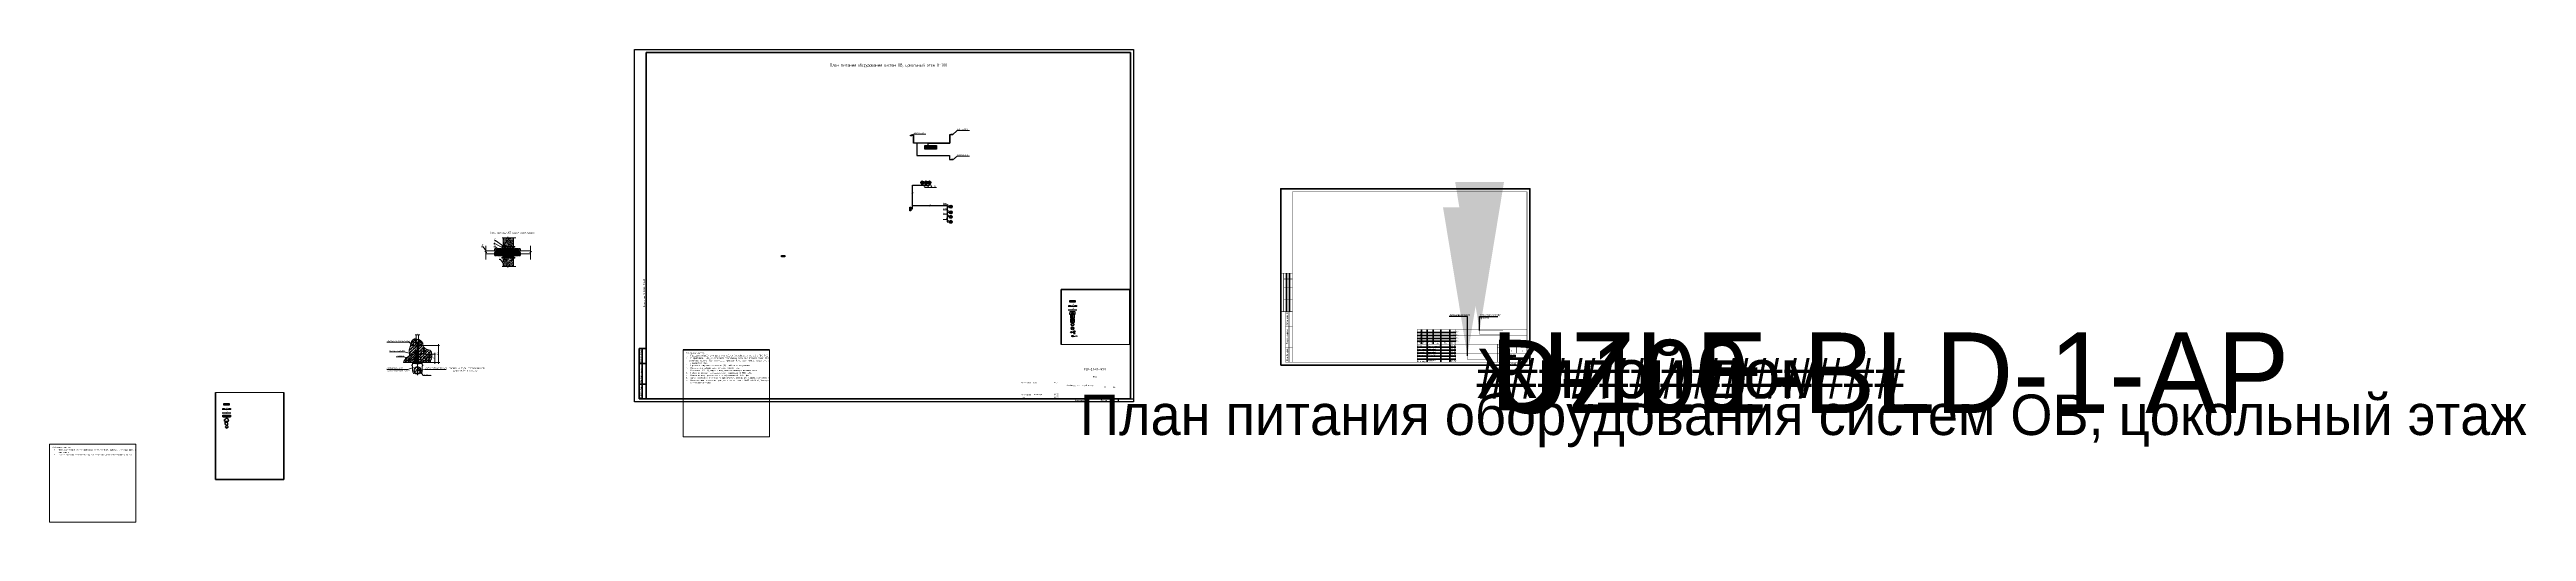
# Paper-space layout 'ОВ цоколь' of a CAD drawing. Header units: millimetres. Extents: x -986 to 3188, y -218 to 594.
# The model-space entities are those that its viewports show. They can reach past a viewport. Long polylines and large blocks are cut down to what shows.
import ezdxf
from ezdxf import colors
from ezdxf.entities.mleader import LeaderData, LeaderLine
from ezdxf.enums import TextEntityAlignment as Align
from ezdxf.math import Vec2, Vec3

# ---------------------------------------------------------------- set-up
doc = ezdxf.new("R2018")
doc.units = ezdxf.units.MM
doc.set_wipeout_variables(frame=1)
doc.layers.get('0').update_dxf_attribs({"plot": 0})
doc.layers.add('0_UNC Defpoints ЭОМ', color=6, linetype='Continuous', plot=False)
doc.layers.add('Отключено', color=104, linetype='Continuous', plot=False)
for name, color, linetype in [('0_UNC_0 Лоток', 1, 'Continuous'), ('0_UNC_0 Щит', 1, 'Continuous'), ('0_UNC_1 Сети. Трассы', 1, 'Continuous'), ('0_UNC_1 СКК. Оборудование', 1, 'Continuous'), ('0_UNC_1 СКК. Трассы', 1, 'Continuous'), ('0_UNC_10 ОВ и ВК. Трассы', 1, 'Continuous'), ('0_UNC_10 ОВ. Оборудование', 1, 'Continuous'), ('0_UNC_2 Розетки. Трассы', 1, 'Continuous'), ('0_Рамка', 7, 'Continuous'), ('ЩР.01', 1, 'Continuous'), ('ЩС-ВК.01', 1, 'Continuous')]:
    doc.layers.add(name, color=color, linetype=linetype)
doc.layers.add('0_UNC_3 Свет. Оборудование', color=7, linetype='Continuous', true_color=0x991b1e)
doc.layers.add('Stamp', color=7, linetype='Continuous', lineweight=40)
doc.layers.add('Таблицы', color=7, linetype='Continuous', lineweight=13)
doc.styles.add('GOST 2.304 A', font='GOST2304A_0.ttf')
doc.styles.add('PDF ISOCPEUR', font='isocpeur.ttf')
doc.styles.add('PDF ISOCPEUR Italic', font='isocpeui.ttf')
doc.styles.get("Standard").update_dxf_attribs({"font": 'arial.ttf'})
doc.styles.add('style1.1', font='ariali.ttf')
doc.styles.add('UNC_GOST_Scheme', font='gosta_w.shx')
doc.styles.add('Unecom', font='GOST2304A_0.ttf', dxfattribs={"height": 2.5})
doc.styles.add('Uzle-txt', font='ARIALN.TTF')
doc.styles.add('СГЕНЕРИР_СТИЛЬ_1', font='')
doc.styles.add('СПДС', font='isocpeur.ttf', dxfattribs={"width": 0.8, "height": 2.5})
doc.styles.get('СГЕНЕРИР_СТИЛЬ_1').set_extended_font_data('Arial Кириллический')
doc.linetypes.add('Lotok', pattern='A,5e-05,[6,MSH_7,S=1,R=0,X=0,Y=0],-4.989379', length=4.989429)
doc.dimstyles.new('М 100', dxfattribs={"dimscale": 0, "dimtxt": 300, "dimasz": 250, "dimexe": 150, "dimexo": 80, "dimgap": 80, "dimtad": 1, "dimdec": 0, "dimtxsty": 'style1.1', "dimblk": 'ARCHTICK', "dimcen": 250, "dimdle": 150, "dimclrd": 256, "dimclrt": 256, "dimaunit": 1, "dimadec": 3, "dimazin": 0, "dimtfac": 1, "dimtdec": 0, "dimtmove": 1, "dimatfit": 3, "dimfxl": 1.25, "dimarcsym": 0})
pattern_1 = [(0, (-2.5674, 3.856), (0, 6.985), [5.08, -1.905]), (90, (-2.5674, 3.856), (-6.985, 4e-16), [5.08, -1.905])]

# ---------------------------------------------------------------- blocks, each defined once
blk = doc.blocks.new('Проход2')
at = {"layer": 'Таблицы'}
for points in [[(-7, 35.3), (-7.1, 35.4), (-20.8, 45.8), (-21.2, 45.8), (-22.5, 45.8)], [(-9.7, 50.2), (-0.2, 50.2), (0, 51.9), (1.3, 48.6), (1.6, 50.2), (13.3, 50.2)], [(-8.3, 50.2), (-8.3, 35.8)], [(-8.3, 47.2), (-8.2, 47.3)], [(-8.2, 47), (-8.3, 47.3)], [(-8.3, 47.1), (-8.2, 47.1)], [(-8.3, 45.9), (-8.3, 45.9)], [(-8.3, 45.4), (-8.1, 45.5)], [(-8.3, 45.4), (-8.2, 45.3)], [(-8.3, 45), (-8.3, 45)], [(-8.3, 43.7), (-8.3, 43.7)], [(-8.2, 48.9), (-8.2, 48.9)], [(-8.2, 47.9), (-8.2, 47.9)], [(-8.2, 46.9), (-8.2, 46.9)], [(-8.2, 45.3), (-8.1, 45.5)], [(-8, 42.6), (-8.2, 42.6), (-8.1, 42.8)], [(-8.2, 42.6), (-8.2, 42.8)], [(-8.1, 49.9), (-8.1, 49.9)], [(-8.1, 48.3), (-8.1, 48.3)], [(-8.1, 46.9), (-8.1, 46.9)], [(-8.1, 46.4), (-8.1, 46.4)], [(-8.1, 45.9), (-8.1, 45.9)], [(-8.1, 43.7), (-7.8, 43.9)], [(-8.1, 43.7), (-7.8, 43.7)], [(-7.9, 48.5), (-7.9, 48.5)], [(-7.9, 44.7), (-7.9, 44.7)], [(-7.8, 43.6), (-7.9, 43.9)], [(-7.8, 46.5), (-7.8, 46.5)], [(-7.8, 44.9), (-7.8, 44.9)], [(-7.8, 42.8), (-7.8, 42.8)], [(-7.7, 50.2), (-7.7, 50.2)], [(-7.7, 45.2), (-7.7, 45.2)], [(-7.7, 43.3), (-7.7, 43.3)], [(-7.6, 47.6), (-7.4, 47.6)], [(-7.6, 47.6), (-7.5, 47.5), (-7.4, 47.6)], [(-7.5, 49.8), (-7.5, 49.8)], [(-7.5, 42.8), (-7.5, 42.8)], [(-7.4, 47.1), (-7.4, 47.1)], [(-7.1, 49.1), (-7.3, 49.1), (-7.2, 49.3)], [(-7.3, 49.1), (-7.3, 49.3)], [(-7.3, 48.1), (-7.3, 48.1)], [(-7.3, 42.1), (-7, 42.2)], [(-7.3, 42.1), (-7.1, 42), (-7, 42.1)], [(-7.3, 42.1), (-7.3, 42.1)], [(-7.2, 47.9), (-7.2, 47.9)], [(-7.2, 44.1), (-7.2, 44.1)], [(-7.1, 46.7), (-7.1, 46.7)], [(-7, 46), (-7, 46)], [(-6.9, 49.7), (-6.6, 49.8)], [(-6.9, 49.7), (-6.7, 49.6), (-6.7, 49.8)], [(-6.9, 49.4), (-6.9, 49.4)], [(-6.7, 46.9), (-6.9, 46.9), (-6.8, 47.1)], [(-6.9, 46.8), (-6.9, 47)], [(-6.9, 42.2), (-6.9, 42.2)], [(-6.8, 45.2), (-6.8, 45.2)], [(-6.8, 44.2), (-6.8, 44.2)], [(-6.8, 43.2), (-6.8, 43.2)], [(-6.8, 42.9), (-6.8, 42.9)], [(-6.7, 48.1), (-6.7, 48.1)], [(-6.7, 47.2), (-6.7, 47.2)], [(-6.7, 46.2), (-6.7, 46.2)], [(-6.7, 43.9), (-6.7, 43.9)], [(-6.7, 43.6), (-6.7, 43.6)], [(-6.6, 50.1), (-6.6, 50.1)], [(-6.6, 49.3), (-6.6, 49.3)], [(-6.6, 49.1), (-6.6, 49.1)], [(-6.6, 48.2), (-6.6, 48.2)], [(-6.5, 48.2), (-6.5, 48.2)], [(-6.5, 46.3), (-6.5, 46.3)], [(-6.3, 44.6), (-6.5, 44.7), (-6.4, 44.8)], [(-6.5, 44.6), (-6.5, 44.8)], [(-6.5, 44.2), (-6.3, 44.3), (-6.4, 44.1), (-6.5, 44.2)], [(-6.4, 41.8), (-6.4, 41.8)], [(-6.3, 47.2), (-6.3, 47.2)], [(-6.2, 48.8), (-6.2, 48.8)], [(-6.2, 45), (-6.2, 45)], [(-6.1, 46.8), (-6.1, 46.8)], [(-6.1, 45.1), (-6.1, 45.1)], [(-6.1, 43.2), (-6.1, 43.2)], [(-6.1, 43.1), (-6.1, 43.1)], [(-5.9, 42.4), (-6.1, 42.4), (-5.9, 42.6)], [(-6, 42.4), (-6.1, 42.6)], [(-6, 44), (-6, 44)], [(-5.9, 49.7), (-5.9, 49.7)], [(-5.9, 45.1), (-5.9, 45.1)], [(-5.8, 49.4), (-5.8, 49.4)], [(-5.8, 46.4), (-5.6, 46.5)], [(-5.8, 46.4), (-5.7, 46.3), (-5.6, 46.4)], [(-5.7, 49.9), (-5.5, 50.2)], [(-5.7, 50), (-5.4, 50)], [(-5.7, 42), (-5.7, 42)], [(-5.6, 43), (-5.6, 43)], [(-5.5, 49.9), (-5.5, 50.2)], [(-5.5, 48.4), (-5.5, 48.4)], [(-5.5, 48.2), (-5.5, 48.2)], [(-5.5, 46.6), (-5.5, 46.6)], [(-5.5, 44.4), (-5.5, 44.4)], [(-5.4, 42.4), (-5.4, 42.4)], [(-5.3, 49.3), (-5.3, 49.3)], [(-5.3, 46.6), (-5.1, 46.8)], [(-5.3, 46.6), (-5.1, 46.6)], [(-5.3, 44.4), (-5.3, 44.4)], [(-5.3, 43.4), (-5.3, 43.4)], [(-5.2, 48.9), (-5, 49.1)], [(-5.1, 48.9), (-5.2, 49.1)], [(-5.2, 48.9), (-5, 48.9)], [(-5.2, 47.4), (-5.2, 47.4)], [(-5.2, 46.4), (-5.2, 46.4)], [(-5.2, 46.3), (-5.2, 46.3)], [(-5.2, 45.4), (-5.2, 45.4)], [(-5.2, 45.2), (-5.2, 45.2)], [(-5.1, 49.3), (-5.1, 49.3)], [(-5.1, 48.5), (-4.9, 48.6), (-5, 48.4), (-5.1, 48.5)], [(-5.1, 48.3), (-5.1, 48.3)], [(-5.1, 46.5), (-5.1, 46.8)], [(-5.1, 43.5), (-5.1, 43.5)], [(-5, 48.1), (-5, 48.1)], [(-4.9, 46.2), (-4.9, 46.2)], [(-4.9, 44.2), (-4.9, 44.2)], [(-4.9, 43.2), (-4.7, 43.4)], [(-4.9, 43.2), (-4.7, 43.2)], [(-4.6, 46.7), (-4.8, 46.7), (-4.6, 46.9)], [(-4.7, 46.7), (-4.8, 46.8)], [(-4.8, 43), (-4.6, 43.1)], [(-4.8, 43), (-4.6, 42.9), (-4.6, 43.1)], [(-4.7, 49.5), (-4.7, 49.5)], [(-4.7, 43.1), (-4.7, 43.4)], [(-4.6, 45), (-4.6, 45)], [(-4.6, 42.1), (-4.6, 42.1)], [(-4.5, 49.1), (-4.5, 49.1)], [(-4.5, 45.3), (-4.5, 45.3)], [(-4.5, 43.1), (-4.5, 43.1)], [(-4.4, 49.6), (-4.4, 49.6)], [(-4.4, 47.4), (-4.4, 47.4)], [(-4.4, 47.1), (-4.4, 47.1)], [(-4.4, 46.4), (-4.4, 46.4)], [(-4.2, 44.5), (-4.4, 44.5), (-4.2, 44.6)], [(-4.3, 44.4), (-4.4, 44.6)], [(-4.4, 43.4), (-4.4, 43.4)], [(-4.1, 45.3), (-4.1, 45.3)], [(-4.1, 42), (-4.1, 42)], [(-4, 46.6), (-4, 46.6)], [(-4, 45.2), (-3.8, 45.3)], [(-4, 45.2), (-3.9, 45.1)], [(-3.8, 42.2), (-4, 42.3), (-3.8, 42.4)], [(-3.9, 45.1), (-3.9, 45.3)], [(-3.9, 42.6), (-3.9, 42.6)], [(-3.9, 42.2), (-3.9, 42.4)], [(-3.8, 48.5), (-3.8, 48.5)], [(-3.8, 44.7), (-3.8, 44.7)], [(-3.8, 44.6), (-3.8, 44.6)], [(-3.8, 43.6), (-3.8, 43.6)], [(-3.8, 43.3), (-3.8, 43.3)], [(-3.8, 42.2), (-3.8, 42.2)], [(-3.7, 49.3), (-3.7, 49.3)], [(-3.7, 47.5), (-3.7, 47.5)], [(-3.7, 46.6), (-3.7, 46.6)], [(-3.7, 45.6), (-3.7, 45.6)], [(-3.6, 49.5), (-3.6, 49.5)], [(-3.6, 48.6), (-3.6, 48.6)], [(-3.6, 48.5), (-3.6, 48.5)], [(-3.6, 47.5), (-3.6, 47.5)], [(-3.5, 43.5), (-3.5, 43.5)], [(-3.4, 48.1), (-3.4, 48.1)], [(-3.3, 47.3), (-3.1, 47.4)], [(-3.3, 47.3), (-3.2, 47.2)], [(-3.3, 46.5), (-3.3, 46.5)], [(-3.3, 46.2), (-3.3, 46.2)], [(-3.2, 47.2), (-3.1, 47.4)], [(-2.9, 48.7), (-3.1, 48.7), (-2.9, 48.9)], [(-3, 48.7), (-3, 48.9)], [(-3, 45), (-3, 45)], [(-3, 44.4), (-3, 44.4)], [(-3, 43.4), (-3, 43.4)], [(-3, 41.8), (-2.8, 41.9)], [(-3, 41.8), (-2.9, 41.7), (-2.8, 41.9)], [(-2.9, 48.7), (-2.9, 48.7)], [(-2.9, 43.1), (-2.9, 43.1)], [(-2.8, 49.8), (-2.8, 49.8)], [(-2.8, 49.6), (-2.8, 49.6)], [(-2.8, 49.4), (-2.8, 49.4)], [(-2.8, 45.6), (-2.8, 45.6)], [(-2.8, 41.9), (-2.8, 41.9)], [(-2.7, 42.3), (-2.7, 42.3)], [(-2.6, 49.5), (-2.4, 49.6)], [(-2.6, 49.5), (-2.5, 49.4), (-2.4, 49.6)], [(-2.6, 49.5), (-2.3, 49.4)], [(-2.6, 47.4), (-2.6, 47.4)], [(-2.5, 46.5), (-2.6, 46.5), (-2.5, 46.7)], [(-2.6, 46.5), (-2.6, 46.7)], [(-2.6, 43.6), (-2.6, 43.6)], [(-2.5, 49.4), (-2.3, 49.7)], [(-2.5, 47.7), (-2.5, 47.7)], [(-2.5, 41.9), (-2.5, 41.9)], [(-2.4, 46.5), (-2.4, 46.5)], [(-2.3, 49.4), (-2.3, 49.7)], [(-2.1, 44), (-2.1, 43.9), (-2.3, 44), (-2.1, 44.1)], [(-2.3, 43.8), (-2.3, 43.8)], [(-2.3, 42.8), (-2.3, 42.8)], [(-2.3, 41.8), (-2.3, 41.8)], [(-2.2, 49.2), (-2.2, 49.2)], [(-2.2, 46.8), (-2.2, 46.8)], [(-2.2, 46.1), (-1.9, 46.1)], [(-2.2, 45.8), (-2.2, 45.8)], [(-2.2, 45.6), (-2.2, 45.6)], [(-2.2, 44.8), (-2.2, 44.8)], [(-2.1, 44.3), (-2.2, 44.3), (-2.1, 44.5)], [(-2.2, 44.5), (-2.2, 44.5)], [(-2.2, 44.2), (-2.2, 44.4)], [(-2.1, 49.9), (-2.1, 49.9)], [(-2.1, 49.7), (-2.1, 49.7)], [(-2.1, 48.7), (-2.1, 48.7)], [(-2.1, 47.8), (-2.1, 47.8)], [(-2.1, 46.1), (-1.9, 46.3)], [(-2, 48.7), (-2, 48.7)], [(-2, 45), (-2, 45)], [(-1.9, 46), (-1.9, 46.3)], [(-1.9, 43.5), (-1.9, 43.5)], [(-1.9, 43.4), (-1.9, 43.4)], [(-1.8, 48), (-1.8, 48)], [(-1.8, 42.7), (-1.5, 42.7)], [(-1.7, 42), (-1.8, 42.1), (-1.7, 42.2)], [(-1.8, 42), (-1.8, 42.2)], [(-1.7, 48.9), (-1.7, 48.9)], [(-1.7, 46.1), (-1.7, 46.1)], [(-1.7, 42.7), (-1.5, 42.9)], [(-1.6, 46.1), (-1.4, 46), (-1.4, 46.2)], [(-1.5, 46.1), (-1.4, 46.2)], [(-1.5, 45.7), (-1.5, 45.7)], [(-1.5, 42.7), (-1.5, 42.9)], [(-1.4, 46.8), (-1.4, 46.8)], [(-1.4, 44.9), (-1.4, 44.9)], [(-1.3, 43), (-1.3, 43)], [(-1.2, 49.5), (-1.2, 49.5)], [(-1.1, 44.7), (-1.1, 44.7)], [(-1, 50), (-1, 50)], [(-1, 49.7), (-1, 49.7)], [(-1, 45.9), (-1, 45.9)], [(-1, 42.2), (-1, 42.2)], [(-1, 41.8), (-1, 41.8)], [(-0.8, 48.5), (-0.9, 48.6), (-0.8, 48.7)], [(-0.9, 48.5), (-0.9, 48.7)], [(-0.9, 47.7), (-0.9, 47.7)], [(-0.9, 43.9), (-0.9, 43.9)], [(-0.8, 48.3), (-0.6, 48.4)], [(-0.8, 48.3), (-0.7, 48.2), (-0.6, 48.3)], [(-0.8, 46.4), (-0.8, 46.4)], [(-0.8, 44), (-0.8, 44)], [(-0.8, 43.1), (-0.8, 43.1)], [(-0.8, 42.6), (-0.8, 42.6)], [(-0.8, 42.1), (-0.8, 42.1)], [(-0.7, 47.9), (-0.7, 47.9)], [(-0.7, 47), (-0.7, 47)], [(-0.7, 46.9), (-0.7, 46.9)], [(-0.7, 46), (-0.7, 46)], [(-0.7, 45), (-0.7, 45)], [(-0.6, 50), (-0.6, 50)], [(-0.6, 49.1), (-0.6, 49.1)], [(-0.6, 49), (-0.6, 49)], [(-0.6, 48), (-0.6, 48)], [(-0.3, 46.3), (-0.5, 46.3), (-0.4, 46.5)], [(-0.5, 46.3), (-0.5, 46.5)], [(-0.5, 42.8), (-0.3, 42.9)], [(-0.5, 42.8), (-0.4, 42.7), (-0.3, 42.9)], [(-0.4, 43.3), (-0.4, 43.3)], [(-0.3, 49), (-0.3, 49)], [(-0.3, 45.8), (-0.3, 45.8)], [(-0.3, 45.3), (-0.3, 45.3)], [(-0.2, 47.9), (-0.2, 47.9)], [(-0.2, 46), (-0.2, 46)], [(-0.1, 50.4), (0.1, 50.5)], [(-0.1, 50.4), (0, 50.3)], [(0.1, 44.1), (-0.1, 44.1), (0, 44.3)], [(-0.1, 44), (-0.1, 44.2)], [(-0.1, 42.7), (-0.1, 42.7)], [(0, 50.3), (0.1, 50.5)], [(0, 43.8), (0, 43.8)], [(0.1, 49.1), (0.1, 49.1)], [(0.1, 48), (0.1, 48)], [(0.2, 45), (0.4, 45)], [(0.2, 44.9), (0.4, 44.8), (0.4, 45)], [(0.2, 44.9), (0.2, 44.9)], [(0.3, 42.9), (0.3, 42.9)], [(0.5, 41.8), (0.3, 41.9), (0.4, 42)], [(0.3, 41.8), (0.3, 42)], [(0.4, 49.4), (0.4, 49.4)], [(0.4, 47), (0.4, 47)], [(0.6, 49), (0.9, 49.2)], [(0.6, 49), (0.9, 49)], [(0.6, 41.8), (0.6, 41.8)], [(0.7, 50), (0.7, 50)], [(0.7, 46.2), (0.7, 46.2)], [(0.7, 44.9), (0.7, 44.9)], [(0.7, 44.2), (0.7, 44.2)], [(0.7, 43.9), (0.7, 43.9)], [(0.7, 43.2), (0.7, 43.2)], [(0.7, 42.5), (0.7, 42.5)], [(0.7, 42.3), (0.7, 42.3)], [(0.9, 48.9), (0.8, 49.2)], [(0.8, 48), (0.8, 48)], [(0.8, 47.2), (0.8, 47.2)], [(0.8, 46.4), (0.8, 46.4)], [(0.8, 46.2), (0.8, 46.2)], [(0.8, 45.2), (0.8, 45.2)], [(0.8, 44.2), (0.8, 44.2)], [(0.9, 49.2), (0.9, 49.2)], [(0.9, 49.2), (0.9, 49.2)], [(0.9, 48.2), (0.9, 48.2)], [(0.9, 47.1), (1.1, 47.2)], [(0.9, 47.1), (1.1, 47), (1.1, 47.2)], [(1, 49), (1, 49)], [(1, 45.6), (1.2, 45.8)], [(1, 45.6), (1.3, 45.6)], [(1.1, 42.8), (1.1, 42.8)], [(1.4, 48.3), (1.2, 48.4), (1.3, 48.5)], [(1.2, 48.3), (1.2, 48.5)], [(1.2, 48.2), (1.2, 48.2)], [(1.3, 45.5), (1.2, 45.8)], [(1.2, 43.3), (1.2, 43.3)], [(1.4, 49.3), (1.4, 49.3)], [(1.4, 47.9), (1.4, 47.9)], [(1.4, 46), (1.4, 46)], [(1.4, 45.6), (1.4, 45.6)], [(1.4, 42.2), (1.7, 42.4)], [(1.4, 42.3), (1.7, 42.2)], [(1.4, 41.8), (1.4, 41.8)], [(1.5, 46.1), (1.5, 46.1)], [(1.5, 45), (1.5, 45)], [(1.8, 46.1), (1.6, 46.1), (1.7, 46.3)], [(1.7, 46.1), (1.6, 46.3)], [(1.7, 42.2), (1.6, 42.4)], [(1.7, 49.3), (1.9, 49.3), (1.8, 49.1), (1.7, 49.2)], [(1.8, 44.8), (1.8, 44.8)], [(1.8, 44), (1.8, 44)], [(1.8, 42.9), (1.8, 42.9)], [(2, 49.4), (2, 49.4)], [(2, 49.3), (2, 49.3)], [(2, 43.9), (2.2, 44.1)], [(2.1, 43.9), (2, 44)], [(2, 43.9), (2.2, 43.9)], [(2, 43.8), (2.2, 43.8)], [(2, 43.7), (2.1, 43.6), (2.2, 43.8)], [(2.1, 41.9), (2.1, 41.9)], [(2.2, 43.5), (2.2, 43.5)], [(2.2, 42.5), (2.2, 42.5)], [(2.3, 47.3), (2.3, 47.3)], [(2.3, 46.4), (2.3, 46.4)], [(2.3, 46.2), (2.3, 46.2)], [(2.3, 45.4), (2.3, 45.4)], [(2.3, 44.5), (2.3, 44.5)], [(2.4, 48.4), (2.4, 48.4)], [(2.4, 47.4), (2.4, 47.4)], [(2.4, 46.5), (2.4, 46.5)], [(2.4, 46.3), (2.4, 46.3)], [(2.4, 42.8), (2.4, 42.8)], [(2.6, 41.7), (2.4, 41.7), (2.6, 41.8)], [(2.5, 41.6), (2.4, 41.8)], [(2.5, 49.4), (2.5, 49.4)], [(2.5, 44.5), (2.5, 44.5)], [(2.6, 49), (2.6, 49)], [(2.6, 48.3), (2.6, 48.3)], [(2.6, 45.2), (2.6, 45.2)], [(2.7, 45.9), (2.9, 46)], [(2.7, 45.9), (2.8, 45.8), (2.9, 46)], [(2.8, 43.2), (2.8, 43.2)], [(2.9, 43.1), (2.9, 43.1)], [(2.9, 42), (2.9, 42)], [(3, 47.8), (3, 47.8)], [(3, 47.4), (3, 47.4)], [(3, 45.9), (3, 45.9)], [(3.1, 48.4), (3.1, 48.4)], [(3.1, 42.1), (3.1, 42.1)], [(3.2, 49.6), (3.2, 49.6)], [(3.2, 45.9), (3.2, 45.9)], [(3.5, 48.2), (3.3, 48.2), (3.5, 48.3)], [(3.4, 48.1), (3.3, 48.3)], [(3.4, 48), (3.6, 48.1)], [(3.4, 48), (3.6, 47.9), (3.6, 48.1)], [(3.4, 46.3), (3.4, 46.3)], [(3.4, 44.7), (3.4, 44.7)], [(3.4, 42.8), (3.4, 42.8)], [(3.5, 49.3), (3.5, 49.3)], [(3.9, 45.9), (3.7, 46), (3.9, 46.1)], [(3.8, 45.9), (3.7, 46.1)], [(3.7, 44.2), (3.7, 44.2)], [(3.7, 43.2), (3.7, 43.2)], [(3.7, 42.6), (4, 42.7)], [(3.7, 42.7), (3.7, 42.7)], [(3.7, 42.5), (3.9, 42.4), (4, 42.6)], [(3.8, 48.5), (4, 48.7)], [(3.8, 48.5), (4, 48.5)], [(3.8, 48.5), (3.8, 48.5)], [(3.8, 45.6), (3.8, 45.6)], [(3.8, 44.7), (3.8, 44.7)], [(3.8, 43.7), (3.8, 43.7)], [(3.9, 49.6), (3.9, 49.6)], [(3.9, 48.6), (3.9, 48.6)], [(3.9, 47.6), (3.9, 47.6)], [(3.9, 46.6), (3.9, 46.6)], [(4, 49.6), (4, 49.6)], [(4, 48.4), (4, 48.7)], [(4, 46.2), (4, 46.2)], [(4, 42.1), (4, 42.1)], [(4.1, 50.2), (4.2, 50.2)], [(4.1, 50.2), (4.3, 50.1), (4.3, 50.2)], [(4.3, 43.7), (4.1, 43.7), (4.3, 43.9)], [(4.2, 43.7), (4.1, 43.9)], [(4.1, 43.1), (4.1, 43.1)], [(4.2, 48.9), (4.2, 48.9)], [(4.2, 47.5), (4.2, 47.5)], [(4.2, 46.8), (4.2, 46.8)], [(4.2, 45.1), (4.4, 45.3)], [(4.2, 45.1), (4.4, 45.1)], [(4.3, 48.6), (4.3, 48.6)], [(4.3, 44.8), (4.3, 44.8)], [(4.4, 45), (4.4, 45.3)], [(4.4, 44.3), (4.4, 44.3)], [(4.4, 43.1), (4.4, 43.1)], [(4.5, 47.7), (4.5, 47.7)], [(4.5, 45.4), (4.5, 45.4)], [(4.7, 44.8), (4.6, 44.6), (4.5, 44.7), (4.7, 44.8)], [(4.6, 49.7), (4.6, 49.7)], [(4.6, 45.8), (4.6, 45.8)], [(4.6, 41.7), (4.8, 42)], [(4.6, 41.8), (4.8, 41.7)], [(4.8, 43.3), (4.8, 43.3)], [(4.8, 41.7), (4.8, 42)], [(4.9, 49.9), (4.9, 49.9)], [(4.9, 46.2), (4.9, 46.2)], [(4.9, 42.4), (4.9, 42.4)], [(5, 50.2), (5, 50.2)], [(5, 50.2), (5.2, 50.2)], [(5, 48.7), (5, 48.7)], [(5, 44.7), (5, 44.7)], [(5, 42.7), (5, 42.7)], [(5.1, 50.2), (5.1, 50.2)], [(5.1, 49.3), (5.1, 49.3)], [(5.2, 46.9), (5.4, 46.9)], [(5.2, 46.8), (5.3, 46.7), (5.4, 46.9)], [(5.2, 45.5), (5.2, 45.5)], [(5.2, 43.9), (5.2, 43.9)], [(5.2, 42.9), (5.2, 42.9)], [(5.2, 41.9), (5.2, 41.9)], [(5.3, 46.6), (5.3, 46.6)], [(5.3, 45.8), (5.3, 45.8)], [(5.3, 44.9), (5.3, 44.9)], [(5.4, 48.8), (5.4, 48.8)], [(5.4, 48), (5.6, 48.2)], [(5.5, 48), (5.4, 48.1)], [(5.4, 48), (5.6, 48)], [(5.4, 47.8), (5.4, 47.8)], [(5.4, 46.8), (5.4, 46.8)], [(5.5, 49.8), (5.5, 49.8)], [(5.5, 46.2), (5.5, 46.2)], [(5.6, 44.5), (5.6, 44.5)], [(5.7, 49.8), (5.7, 49.8)], [(5.8, 48.9), (5.8, 48.9)], [(6, 45.7), (5.8, 45.8), (6, 45.9)], [(6.1, 49.1), (6.1, 48.9), (5.9, 49), (6.1, 49.1)], [(5.9, 47.1), (5.9, 47.1)], [(5.9, 45.7), (5.9, 45.9)], [(5.9, 43.4), (5.9, 43.4)], [(5.9, 43.1), (5.9, 43.1)], [(5.9, 42.4), (5.9, 42.4)], [(6, 48.9), (6, 48.9)], [(6, 46.7), (6, 46.7)], [(6, 45.1), (6, 45.1)], [(6.1, 47.8), (6.1, 47.8)], [(6.1, 47.7), (6.1, 47.7)], [(6.2, 45.8), (6.2, 45.8)], [(6.2, 43.5), (6.5, 43.6)], [(6.2, 43.5), (6.4, 43.4)], [(6.4, 43.5), (6.3, 43.5), (6.4, 43.7)], [(6.3, 43.5), (6.3, 43.7)], [(6.4, 45.7), (6.4, 45.7)], [(6.4, 43.4), (6.4, 43.6)], [(6.5, 44.6), (6.5, 44.6)], [(6.6, 50.2), (6.6, 50.2)], [(6.6, 46.5), (6.6, 46.5)], [(6.6, 42.7), (6.6, 42.7)], [(6.6, 42.7), (6.6, 42.7)], [(6.6, 42.5), (6.6, 42.5)], [(6.7, 49.2), (6.7, 49.2)], [(6.7, 43.6), (6.7, 43.6)], [(6.7, 42.1), (6.7, 42.1)], [(6.8, 48.9), (6.8, 48.9)], [(6.8, 47.8), (6.8, 47.8)], [(6.8, 45.1), (6.8, 45.1)], [(6.8, 44.1), (6.8, 44.1)], [(6.8, 43.1), (6.8, 43.1)], [(6.9, 48), (7.2, 48)], [(6.9, 48), (6.9, 48)], [(6.9, 47), (6.9, 47)], [(6.9, 46.1), (6.9, 46.1)], [(7, 50), (7, 50)], [(7, 49), (7, 49)], [(7, 48), (7.2, 48.2)], [(7.1, 45.6), (7, 45.7), (7.2, 45.7)], [(7.1, 46.8), (7.1, 46.8)], [(7.1, 46.1), (7.1, 46.1)], [(7.1, 45.6), (7.2, 45.7)], [(7.3, 50), (7.2, 50), (7.3, 50.2)], [(7.2, 50), (7.2, 50.2)], [(7.2, 47.9), (7.2, 48.2)], [(7.3, 48.8), (7.3, 48.8)], [(7.3, 44.6), (7.6, 44.8)], [(7.3, 44.6), (7.6, 44.6)], [(7.4, 44.7), (7.4, 44.7)], [(7.4, 43.7), (7.4, 43.7)], [(7.5, 43), (7.5, 43)], [(7.6, 50.1), (7.6, 50.1)], [(7.6, 49), (7.6, 49)], [(7.7, 47.8), (7.6, 47.8), (7.7, 48)], [(7.6, 47.8), (7.6, 48)], [(7.6, 47.4), (7.6, 47.4)], [(7.6, 44.6), (7.6, 44.8)], [(7.6, 43.7), (7.6, 43.7)], [(7.7, 49.2), (7.7, 49.2)], [(7.7, 47.8), (7.9, 47.9)], [(7.7, 47.8), (7.8, 47.7)], [(7.7, 47.6), (7.7, 47.6)], [(7.7, 45.7), (7.7, 45.7)], [(7.7, 45.4), (7.7, 45.4)], [(7.7, 42.7), (7.7, 42.7)], [(7.8, 47.7), (7.9, 47.9)], [(7.9, 48), (7.9, 48)], [(8.1, 45.6), (8, 45.6), (8.1, 45.8)], [(8, 45.6), (8, 45.7)], [(8, 42.3), (8.2, 42.4), (8.1, 42.2), (8, 42.3)], [(8.1, 44.5), (8.1, 44.5)], [(8.2, 45.9), (8.2, 45.9)], [(8.2, 44.8), (8.2, 44.8)], [(8.2, 42.6), (8.2, 42.6)], [(8.2, 42.3), (8.2, 42.3)], [(8.3, 50.2), (8.3, 50.2)], [(8.3, 49.1), (8.3, 49.1)], [(8.3, 46.8), (8.3, 46.8)], [(8.3, 44.3), (8.3, 44.3)], [(8.3, 43.3), (8.3, 43.3)], [(8.3, 43), (8.3, 43)], [(8.6, 50), (8.6, 49.8), (8.4, 50), (8.6, 50)], [(8.4, 47.2), (8.4, 47.2)], [(8.4, 46.3), (8.4, 46.3)], [(8.4, 45.3), (8.4, 45.3)], [(8.6, 43.3), (8.4, 43.4), (8.5, 43.5)], [(8.4, 43.3), (8.4, 43.5)], [(8.5, 50.2), (8.5, 50.2)], [(8.5, 49.2), (8.5, 49.2)], [(8.5, 48.2), (8.5, 48.2)], [(8.5, 43.8), (8.5, 43.8)], [(8.7, 49.2), (8.7, 49.2)], [(8.7, 46), (8.7, 46)], [(8.7, 44.5), (8.9, 44.6)], [(8.7, 44.5), (8.9, 44.4), (8.9, 44.5)], [(8.9, 48.7), (8.9, 48.7)], [(9, 47.1), (9, 47.1)], [(9, 46), (9, 46)], [(9.1, 42.9), (9.1, 42.9)], [(9.2, 50.2), (9.2, 35.8)], [(-35.9, 27.1), (-36, 27.3), (-41.6, 34.8), (-42, 34.8), (-44.6, 34.8)], [(-37.3, 36.6), (-37.3, 27.2), (-39, 27), (-35.7, 25.7), (-37.3, 25.4), (-37.3, 13.7)], [(-20.7, 28.5), (-37.3, 28.5)], [(-22.9, 23.4), (-37.3, 23.4)], [(-7.7, 32.9), (-7.9, 33), (-20.8, 40.3), (-21.2, 40.3), (-23.7, 40.3)], [(-16.8, 31.5), (-16.9, 31.6), (-20.8, 34.8), (-21.2, 34.8), (-23.7, 34.8)], [(-22.1, 20.4), (-21.8, 20.4)], [(-21.8, 32.3), (-20.4, 32.3), (-20.4, 26), (-20.4, 19.6), (-21.8, 19.6), (-21.8, 26), (-21.8, 26.4)], [(-19.4, 20.4), (-20.4, 20.4), (-20.4, 26), (-20.4, 31.5), (-19.4, 31.5)], [(-18, 20.4), (-18, 26), (-18, 19.6), (-19.4, 19.6), (-19.4, 26), (-19.4, 32.3), (-18, 32.3), (-18, 26), (-18, 31.5), (-17, 31.5)], [(-18, 31.5), (-18, 26), (-18, 20.4), (-17, 20.4)], [(-14.6, 20.4), (-15.6, 20.4), (-15.6, 26), (-15.6, 19.6), (-17, 19.6), (-17, 26), (-17, 32.3), (-15.6, 32.3), (-15.6, 26), (-15.6, 31.5), (-14.6, 31.5)], [(-6.6, 5.8), (-6.7, 5.9), (-12.3, 13.5), (-12.8, 13.5), (-15, 13.5)], [(-13.2, 20.4), (-13.2, 26), (-13.2, 19.6), (-14.6, 19.6), (-14.6, 26), (-14.6, 32.3), (-13.2, 32.3), (-13.2, 26), (-13.2, 31.5), (-12.3, 31.5)], [(-13.2, 31.5), (-13.2, 26), (-13.2, 20.4), (-12.3, 20.4)], [(-9.9, 20.4), (-10.9, 20.4), (-10.9, 26), (-10.9, 19.6), (-12.3, 19.6), (-12.3, 26), (-12.3, 32.3), (-10.9, 32.3), (-10.9, 26), (-10.9, 31.5), (-9.9, 31.5)], [(-10.4, 34.5), (-9.8, 35.1), (-9.1, 35.8)], [(-10.4, 16.5), (-9.5, 17.4)], [(-8.5, 20.4), (-8.5, 26), (-8.5, 19.6), (-9.9, 19.6), (-9.9, 26), (-9.9, 32.3), (-8.5, 32.3), (-8.5, 26), (-8.5, 31.5), (-7.5, 31.5)], [(-9.7, 1.7), (-0.2, 1.7), (0, 0), (1.3, 3.3), (1.6, 1.7), (13.3, 1.7)], [(-9.3, 16.1), (-8, 17.4), (-5.3, 20)], [(-8.8, 34.5), (-7.5, 35.8)], [(-8.5, 31.5), (-8.5, 26), (-8.5, 20.4), (-7.5, 20.4)], [(-8.3, 41.6), (-8.3, 41.6)], [(-8.3, 34.5), (-8.3, 32.3)], [(-7.9, 32.3), (-8.3, 32.7)], [(-8.3, 17.4), (-8.3, 20)], [(-6.5, 17.4), (-8.3, 19.2)], [(-8.3, 1.7), (-8.3, 16.1)], [(-8.3, 14.5), (-8.3, 14.5)], [(-8.3, 12.6), (-8.3, 12.6)], [(-8.3, 9.9), (-8.3, 9.9)], [(-8.3, 9.7), (-8.2, 9.7)], [(-8.3, 6.1), (-8.3, 6.1)], [(-8.3, 6.1), (-8.3, 6.1)], [(-8.3, 4.7), (-8.3, 4.7)], [(-8.3, 3.7), (-8.3, 3.7)], [(-8.2, 8.6), (-8.2, 8.6)], [(-8.2, 6.7), (-8.2, 6.7)], [(-8.2, 5.7), (-8.2, 5.7)], [(-8.2, 2.2), (-8.2, 2.2)], [(-8.1, 13.7), (-7.9, 13.8)], [(-8.1, 13.7), (-8, 13.5), (-7.9, 13.7)], [(-8.1, 9.7), (-8.1, 9.7)], [(-8.1, 8.7), (-8.1, 8.7)], [(-8.1, 7.7), (-8.1, 7.7)], [(-8, 39.9), (-7.8, 40)], [(-8, 39.9), (-7.8, 39.8), (-7.8, 40)], [(-8, 39.5), (-8, 39.5)], [(-8, 37.2), (-8, 37.2)], [(-8, 36), (-8, 36)], [(-8, 14.7), (-8, 14.7)], [(-8, 13.9), (-8, 13.9)], [(-8, 12.6), (-8, 12.6)], [(-8, 11.6), (-8, 11.6)], [(-8, 11), (-8, 11)], [(-8, 10.6), (-8, 10.6)], [(-7.8, 7.5), (-8, 7.5), (-7.9, 7.7)], [(-8, 7.5), (-8, 7.6)], [(-8, 7.2), (-8, 7.2)], [(-8, 6.8), (-8, 6.8)], [(-8, 3.5), (-8, 3.5)], [(-7.9, 41), (-7.9, 41)], [(-7.9, 40.6), (-7.9, 40.6)], [(-7.9, 15.6), (-7.9, 15.6)], [(-7.9, 14.6), (-7.9, 14.6)], [(-7.9, 13.6), (-7.9, 13.6)], [(-7.9, 12.7), (-7.9, 12.7)], [(-7.9, 11.4), (-7.9, 11.4)], [(-7.9, 9), (-7.9, 9)], [(-7.9, 6.5), (-7.9, 6.5)], [(-7.9, 5.4), (-7.9, 5.4)], [(-7.9, 5.2), (-7.9, 5.2)], [(-7.6, 40.4), (-7.8, 40.4), (-7.6, 40.6)], [(-7.7, 40.3), (-7.8, 40.5)], [(-7.8, 39), (-7.8, 39)], [(-7.8, 9.5), (-7.8, 9.5)], [(-7.8, 8.2), (-7.6, 8.3), (-7.6, 8.1), (-7.8, 8.2)], [(-7.7, 40.3), (-7.5, 40.5)], [(-7.7, 40.3), (-7.4, 40.3)], [(-7.7, 37.4), (-7.7, 37.4)], [(-7.7, 36.3), (-7.7, 36.3)], [(-7.7, 16), (-7.7, 16)], [(-7.7, 13.8), (-7.5, 14)], [(-7.7, 13.8), (-7.5, 13.8)], [(-7.7, 11.8), (-7.7, 11.8)], [(-7.7, 10.8), (-7.7, 10.8)], [(-7.4, 5.3), (-7.6, 5.3), (-7.5, 5.4)], [(-7.6, 5.2), (-7.6, 5.4)], [(-7.6, 4.4), (-7.6, 4.4)], [(-7.6, 3.7), (-7.6, 3.7)], [(-7.5, 41.7), (-7.5, 41.7)], [(-7.5, 40.3), (-7.5, 40.5)], [(-7.5, 37.5), (-7.5, 37.5)], [(-5.1, 20.4), (-6.1, 20.4), (-6.1, 26), (-6.1, 19.6), (-7.5, 19.6), (-7.5, 26), (-7.5, 32.3), (-6.1, 32.3), (-6.1, 26), (-6.1, 31.5), (-5.1, 31.5)], [(-7.5, 13.7), (-7.5, 14)], [(-7.5, 8.3), (-7.5, 8.3)], [(-7.5, 2.7), (-7.3, 2.8)], [(-7.5, 2.7), (-7.3, 2.6), (-7.3, 2.8)], [(-7.4, 38.2), (-7.2, 38.3)], [(-7.3, 38.1), (-7.4, 38.3)], [(-7.4, 38.1), (-7.2, 38.1)], [(-7.4, 15.8), (-7.2, 15.9)], [(-7.4, 15.8), (-7.3, 15.7), (-7.2, 15.9)], [(-7.4, 9.7), (-7.4, 9.7)], [(-7.4, 6.4), (-7.4, 6.4)], [(-7.3, 36.9), (-7, 37.2)], [(-7.3, 37), (-7, 36.9)], [(-7.3, 14.1), (-7.3, 14.1)], [(-7.3, 12.9), (-7.3, 12.9)], [(-7.3, 10.4), (-7.1, 10.6)], [(-7.3, 10.4), (-7.1, 10.4)], [(-7.3, 10.3), (-7.3, 10.3)], [(-7.3, 6.6), (-7.3, 6.6)], [(-7.3, 2.8), (-7.3, 2.8)], [(-7.2, 40.7), (-7.2, 40.7)], [(-7.2, 40.3), (-7.2, 40.3)], [(-7.2, 40.2), (-7.2, 40.2)], [(-7.2, 36.6), (-7.2, 36.6)], [(-7.2, 15.1), (-7.2, 15.1)], [(-7, 3), (-7.2, 3), (-7, 3.2)], [(-7.1, 3), (-7.2, 3.2)], [(-7.2, 2.3), (-7.2, 2.3)], [(-7, 36.9), (-7.1, 37.1)], [(-7.1, 36.3), (-7.1, 36.3)], [(-7.1, 15.6), (-7.1, 15.6)], [(-6.9, 14), (-7.1, 14), (-7, 14.2)], [(-7.1, 14), (-7.1, 14.2)], [(-7.1, 10.4), (-7.1, 10.6)], [(-7.1, 10.3), (-6.9, 10.4)], [(-7.1, 10.3), (-6.9, 10.2), (-6.9, 10.4)], [(-7.1, 7.6), (-7.1, 7.6)], [(-7.1, 6.6), (-7.1, 6.6)], [(-7, 39.3), (-7, 39.3)], [(-7, 38.3), (-7, 38.3)], [(-7, 37.3), (-7, 37.3)], [(-6.8, 35.9), (-7, 35.9), (-6.8, 36.1)], [(-6.9, 35.9), (-7, 36.1)], [(-7, 11.9), (-7, 11.9)], [(-7, 5.2), (-7, 5.2)], [(-7, 3.3), (-7, 3.3)], [(-6.9, 41.2), (-6.9, 41.2)], [(-6.9, 40.2), (-6.9, 40.2)], [(-6.9, 39), (-6.9, 39)], [(-6.9, 38.6), (-6.9, 38.6)], [(-6.9, 37.5), (-6.9, 37.5)], [(-6.9, 36.6), (-6.7, 36.7), (-6.8, 36.5), (-6.9, 36.6)], [(-6.9, 13), (-6.9, 13)], [(-6.9, 9.8), (-6.9, 9.8)], [(-6.9, 7), (-6.7, 7.3)], [(-6.9, 7.1), (-6.7, 7)], [(-6.8, 37.1), (-6.8, 37.1)], [(-6.8, 5.5), (-6.8, 5.5)], [(-6.7, 4.8), (-6.5, 4.9), (-6.6, 4.7), (-6.8, 4.8)], [(-6.8, 4), (-6.8, 4)], [(-6.8, 3), (-6.8, 3)], [(-6.8, 2), (-6.8, 2)], [(-6.7, 14.5), (-6.7, 14.5)], [(-6.7, 12.5), (-6.7, 12.5)], [(-6.5, 11.8), (-6.7, 11.8), (-6.6, 12)], [(-6.6, 11.7), (-6.7, 11.9)], [(-6.7, 7), (-6.7, 7.3)], [(-6.7, 5.9), (-6.7, 5.9)], [(-6.7, 4.9), (-6.7, 4.9)], [(-6.6, 36.5), (-6.6, 36.5)], [(-6.6, 10.9), (-6.6, 10.9)], [(-6.6, 8.9), (-6.6, 8.9)], [(-6.6, 7.9), (-6.6, 7.9)], [(-6.6, 6.9), (-6.6, 6.9)], [(-6.6, 2.2), (-6.6, 2.2)], [(-6.5, 35.9), (-6.5, 35.9)], [(-6.5, 32.3), (-4.3, 34.5), (-3, 35.8)], [(-6.5, 11.9), (-6.5, 11.9)], [(-6.5, 10.9), (-6.5, 10.9)], [(-6.5, 9.9), (-6.5, 9.9)], [(-6.5, 6.8), (-6.5, 6.8)], [(-6.5, 3.6), (-6.3, 3.9)], [(-6.5, 3.7), (-6.3, 3.6)], [(-6.5, 3.5), (-6.5, 3.5)], [(-6.5, 2.4), (-6.5, 2.4)], [(-6.4, 16.1), (-5, 17.4)], [(-6.4, 14.8), (-6.4, 14.8)], [(-6.4, 13.8), (-6.4, 13.8)], [(-6.4, 12.8), (-6.4, 12.8)], [(-6.4, 12.5), (-6.1, 12.6), (-6.2, 12.4), (-6.4, 12.5)], [(-6.3, 40.5), (-6.3, 40.5)], [(-6.3, 15.8), (-6.3, 15.8)], [(-6.3, 15), (-6.3, 15)], [(-6.3, 11.4), (-6.3, 11.4)], [(-6.3, 11.3), (-6.3, 11.3)], [(-6.1, 9.5), (-6.3, 9.5), (-6.1, 9.7)], [(-6.2, 9.5), (-6.3, 9.7)], [(-6.3, 8.8), (-6.3, 8.8)], [(-6.3, 7.7), (-6.3, 7.7)], [(-6.3, 7.5), (-6.3, 7.5)], [(-6.3, 3.6), (-6.3, 3.9)], [(-6.3, 3.8), (-6.3, 3.8)], [(-6.2, 41.3), (-6.2, 41.3)], [(-6.2, 38.7), (-6, 38.8)], [(-6.2, 38.7), (-6.1, 38.6), (-6, 38.8)], [(-6.2, 37.5), (-6.2, 37.5)], [(-6.2, 13.1), (-6.2, 13.1)], [(-6.2, 13), (-6.2, 13)], [(-6.2, 9.4), (-6.2, 9.4)], [(-6.2, 9.3), (-6.2, 9.3)], [(-6.2, 5.5), (-6.2, 5.5)], [(-6.2, 1.8), (-6.2, 1.8)], [(-6.1, 39.8), (-6.1, 39.8)], [(-6.1, 39.3), (-6.1, 39.3)], [(-6.1, 38.7), (-6.1, 38.7)], [(-6.1, 16), (-6.1, 16)], [(-6.1, 14.2), (-6.1, 14.2)], [(-6.1, 3.7), (-6.1, 3.7)], [(-6, 7), (-5.8, 7.1)], [(-6, 7), (-5.9, 6.9), (-5.8, 7)], [(-6, 6.7), (-6, 6.7)], [(-5.9, 37.4), (-5.9, 37.4)], [(-5.9, 34.5), (-4.6, 35.8)], [(-5.9, 8.3), (-5.9, 8.3)], [(-5.7, 7.3), (-5.9, 7.3), (-5.7, 7.5)], [(-5.8, 7.3), (-5.9, 7.5)], [(-5.8, 37.7), (-5.8, 37.7)], [(-5.8, 12.1), (-5.8, 12.1)], [(-5.8, 6.4), (-5.8, 6.4)], [(-5.5, 40.2), (-5.7, 40.2), (-5.5, 40.4)], [(-5.6, 40.2), (-5.7, 40.3)], [(-5.7, 40.1), (-5.7, 40.1)], [(-3.4, 32.3), (-5.7, 34.5)], [(-5.7, 12.9), (-5.7, 12.9)], [(-5.7, 4.6), (-5.7, 4.6)], [(-5.7, 3.6), (-5.7, 3.6)], [(-5.6, 36.5), (-5.6, 36.5)], [(-5.6, 14.6), (-5.4, 14.7)], [(-5.6, 14.6), (-5.5, 14.5), (-5.4, 14.7)], [(-5.6, 14.4), (-5.6, 14.4)], [(-5.6, 10.6), (-5.6, 10.6)], [(-5.6, 8.9), (-5.6, 8.9)], [(-5.6, 6.9), (-5.6, 6.9)], [(-5.6, 3.1), (-5.6, 3.1)], [(-5.5, 40.9), (-5.3, 41)], [(-5.5, 40.9), (-5.4, 40.8), (-5.3, 41)], [(-5.5, 40.6), (-5.5, 40.6)], [(-5.5, 39.5), (-5.5, 39.5)], [(-5.5, 38.5), (-5.5, 38.5)], [(-5.5, 37.5), (-5.5, 37.5)], [(-5.5, 36.9), (-5.5, 36.9)], [(-5.5, 15.6), (-5.5, 15.6)], [(-5.5, 10), (-5.5, 10)], [(-5.5, 5.1), (-5.3, 5.3)], [(-5.4, 5.1), (-5.5, 5.2)], [(-5.5, 5.2), (-5.5, 5.2)], [(-5.5, 5.1), (-5.3, 5.1)], [(-5.4, 41.4), (-5.4, 41.4)], [(-5.4, 40.5), (-5.4, 40.5)], [(-5.4, 39.9), (-5.4, 39.9)], [(-5.2, 16), (-5.4, 16), (-5.4, 16.1), (-5.4, 16)], [(-5.4, 15.3), (-5.4, 15.3)], [(-5.4, 14.3), (-5.4, 14.3)], [(-5.4, 3.3), (-5.4, 3.3)], [(-5.4, 2.5), (-5.4, 2.5)], [(-5.3, 40.9), (-5.3, 40.9)], [(-5.3, 38.9), (-5.3, 38.9)], [(-5.3, 9.8), (-5.3, 9.8)], [(-5.3, 9.1), (-5.1, 9.2)], [(-5.3, 9.1), (-5.2, 9), (-5.1, 9.2)], [(-5.3, 4.1), (-5.3, 4.1)], [(-5.3, 3.2), (-5.3, 3.2)], [(-5.3, 2.2), (-5.3, 2.2)], [(-5.1, 38), (-5.2, 38), (-5.1, 38.1)], [(-5.2, 37.9), (-5.2, 38.1)], [(-5.2, 37), (-5.2, 37)], [(-5.2, 7.9), (-5.2, 7.9)], [(-5.2, 7.1), (-5.2, 7.1)], [(-5.2, 6.1), (-5.2, 6.1)], [(-5.2, 5.1), (-5.2, 5.1)], [(-3.7, 20.4), (-3.7, 26), (-3.7, 19.6), (-5.1, 19.6), (-5.1, 26), (-5.1, 32.3), (-3.7, 32.3), (-3.7, 26), (-3.7, 31.5), (-2.8, 31.5)], [(-5.1, 14.4), (-5.1, 14.4)], [(-5.1, 13.2), (-5.1, 13.2)], [(-5.1, 12.5), (-5.1, 12.5)], [(-5.1, 9.1), (-5.1, 9.1)], [(-5.1, 8.1), (-5.1, 8.1)], [(-4.9, 2.8), (-5.1, 2.9), (-4.9, 3)], [(-5.1, 2.1), (-5.1, 2.1)], [(-5, 38.8), (-5, 38.8)], [(-4.8, 13.8), (-5, 13.8), (-4.8, 14)], [(-4.9, 13.8), (-5, 14)], [(-5, 12), (-5, 12)], [(-5, 11), (-5, 11)], [(-5, 10.1), (-5, 10.1)], [(-4.8, 3.7), (-4.8, 3.5), (-5, 3.6), (-4.8, 3.7)], [(-5, 2.8), (-5, 3)], [(-4.9, 35.9), (-4.9, 35.9)], [(-4.9, 15), (-4.9, 15)], [(-4.9, 14), (-4.9, 14)], [(-4.9, 13), (-4.9, 13)], [(-4.9, 6.7), (-4.9, 6.7)], [(-4.9, 5.8), (-4.9, 5.8)], [(-4.9, 4.7), (-4.9, 4.7)], [(-4.8, 35.8), (-4.7, 35.9)], [(-4.8, 35.8), (-4.8, 35.9)], [(-4.8, 16.1), (-3.5, 17.4), (-0.8, 20)], [(-4.8, 16), (-4.8, 16)], [(-4.8, 10.1), (-4.8, 10.1)], [(-4.7, 40.5), (-4.7, 40.5)], [(-4.7, 36.7), (-4.7, 36.7)], [(-4.7, 11.3), (-4.7, 11.3)], [(-4.7, 11.2), (-4.7, 11.2)], [(-4.7, 9.4), (-4.7, 9.4)], [(-4.6, 41), (-4.6, 41)], [(-2, 17.4), (-4.6, 20)], [(-4.6, 15.9), (-4.6, 15.9)], [(-4.6, 15.4), (-4.6, 15.4)], [(-4.6, 15.3), (-4.6, 15.3)], [(-4.6, 13.3), (-4.3, 13.3)], [(-4.4, 11.6), (-4.6, 11.6), (-4.4, 11.8)], [(-4.5, 11.6), (-4.6, 11.7)], [(-4.6, 11.6), (-4.6, 11.6)], [(-4.6, 11.3), (-4.4, 11.4)], [(-4.6, 11.3), (-4.4, 11.2)], [(-4.6, 7.8), (-4.6, 7.8)], [(-4.6, 4.1), (-4.6, 4.1)], [(-4.6, 3.7), (-4.6, 3.7)], [(-4.5, 41.6), (-4.5, 41.6)], [(-4.5, 39.8), (-4.3, 40)], [(-4.5, 39.9), (-4.3, 39.8)], [(-4.5, 37.8), (-4.5, 37.8)], [(-4.5, 13.3), (-4.3, 13.5)], [(-4.5, 3.6), (-4.5, 3.6)], [(-4.5, 2.1), (-4.5, 2.1)], [(-4.4, 39.6), (-4.4, 39.6)], [(-4.4, 37.6), (-4.2, 37.6)], [(-4.4, 37.5), (-4.3, 37.4), (-4.2, 37.6)], [(-4.4, 35.9), (-4.4, 35.9)], [(-4.4, 13.3), (-4.4, 13.3)], [(-4.4, 11.2), (-4.4, 11.3)], [(-4.4, 9.6), (-4.4, 9.6)], [(-4.4, 9.1), (-4.4, 9.1)], [(-4.4, 5.8), (-4.4, 5.8)], [(-4.3, 39.8), (-4.3, 40)], [(-4.3, 37.4), (-4.3, 37.4)], [(-4.3, 14.4), (-4.3, 14.4)], [(-4.3, 13.2), (-4.3, 13.5)], [(-4.3, 8.2), (-4.3, 8.2)], [(-4.3, 6.3), (-4.3, 6.3)], [(-4.3, 5.8), (-4, 5.9)], [(-4.3, 5.8), (-4.1, 5.7), (-4, 5.9)], [(-4.2, 40), (-4.2, 40)], [(-4.2, 9.9), (-3.9, 9.9)], [(-4, 9.4), (-4.2, 9.4), (-4, 9.5)], [(-4.2, 5.9), (-4.2, 5.9)], [(-4.1, 40), (-4.1, 40)], [(-4.1, 36.4), (-3.9, 36.7)], [(-4.1, 36.7), (-4.1, 36.7)], [(-4.1, 36.5), (-3.9, 36.4)], [(-4.1, 12.8), (-4.1, 12.8)], [(-4.1, 9.9), (-3.9, 10.1)], [(-4.1, 9.3), (-4.1, 9.5)], [(-4.1, 7), (-4.1, 7)], [(-4, 39.7), (-4, 39.7)], [(-4, 38.7), (-4, 38.7)], [(-4, 37.7), (-4, 37.7)], [(-4, 36.8), (-4, 36.8)], [(-4, 12.3), (-4, 12.3)], [(-4, 11.2), (-4, 11.2)], [(-3.9, 41.6), (-3.9, 41.6)], [(-3.9, 40.6), (-3.9, 40.6)], [(-3.9, 37.9), (-3.9, 37.9)], [(-3.9, 36.4), (-3.9, 36.7)], [(-3.9, 15.5), (-3.9, 15.5)], [(-3.9, 13.4), (-3.6, 13.5)], [(-3.9, 13.4), (-3.7, 13.3)], [(-3.9, 10.9), (-3.9, 10.9)], [(-3.9, 9.9), (-3.9, 10.1)], [(-3.9, 7.2), (-3.9, 7.2)], [(-3.9, 5.1), (-3.9, 5.1)], [(-3.9, 3.4), (-3.9, 3.4)], [(-3.8, 40.9), (-3.8, 40.9)], [(-3.8, 37.2), (-3.8, 37.2)], [(-3.8, 14.7), (-3.8, 14.7)], [(-3.8, 6.6), (-3.5, 6.5)], [(-3.8, 4.9), (-3.8, 4.9)], [(-3.8, 3.4), (-3.8, 3.4)], [(-3.8, 3.2), (-3.8, 3.2)], [(-3.8, 2.4), (-3.8, 2.4)], [(-3.5, 39.8), (-3.6, 39.6), (-3.7, 39.7), (-3.5, 39.8)], [(-3.7, 38.9), (-3.7, 38.9)], [(-3.7, 37), (-3.7, 37)], [(-3.7, 31.5), (-3.7, 26), (-3.7, 20.4), (-2.8, 20.4)], [(-3.7, 13.3), (-3.7, 13.5)], [(-3.7, 10.2), (-3.7, 10.2)], [(-3.7, 9.7), (-3.7, 9.7)], [(-3.6, 7.1), (-3.7, 7.1), (-3.6, 7.3)], [(-3.7, 7.1), (-3.7, 7.3)], [(-3.7, 6.5), (-3.5, 6.8)], [(-3.7, 6.4), (-3.7, 6.4)], [(-3.7, 5.4), (-3.7, 5.4)], [(-3.7, 4.4), (-3.7, 4.4)], [(-3.6, 14.3), (-3.6, 14.3)], [(-3.6, 8.3), (-3.6, 8.3)], [(-3.6, 7.3), (-3.6, 7.3)], [(-3.5, 6.5), (-3.6, 6.8)], [(-3.5, 41.2), (-3.5, 41.2)], [(-3.4, 40), (-3.5, 40), (-3.4, 40.2)], [(-3.5, 40), (-3.5, 40.2)], [(-3.5, 15.6), (-3.5, 15.6)], [(-3.5, 12.4), (-3.5, 12.4)], [(-3.5, 11.3), (-3.5, 11.3)], [(-3.5, 10.3), (-3.5, 10.3)], [(-3.5, 9.3), (-3.5, 9.3)], [(-3.3, 8), (-3.4, 7.8), (-3.5, 7.9), (-3.3, 8)], [(-3.5, 2.8), (-3.5, 2.8)], [(-3.5, 2), (-3.5, 2)], [(-3.5, 1.7), (-3.5, 1.7)], [(-3.4, 14.2), (-3.4, 14.2)], [(-3.4, 13.3), (-3.4, 13.3)], [(-3.4, 12.3), (-3.4, 12.3)], [(-3.4, 7.1), (-3.4, 7.1)], [(-3.4, 3.2), (-3.1, 3.2)], [(-3.3, 15.9), (-3.1, 16)], [(-3.2, 15.8), (-3.3, 16)], [(-3.3, 15.9), (-3.1, 15.9)], [(-3.3, 15.2), (-3.3, 15.2)], [(-3.3, 8.1), (-3.3, 8.1)], [(-3.3, 6.6), (-3.3, 6.6)], [(-3.2, 4.9), (-3.3, 4.9), (-3.2, 5.1)], [(-3.3, 4.9), (-3.3, 5.1)], [(-3.3, 3.2), (-3.1, 3.4)], [(-3.2, 39.1), (-3.2, 39.1)], [(-3.2, 38), (-3.2, 38)], [(-3.2, 13.5), (-3.2, 13.5)], [(-3.2, 12.4), (-3.2, 12.4)], [(-3.1, 3.1), (-3.2, 3.4)], [(-3.2, 2.5), (-3, 2.5)], [(-3.2, 2.4), (-3.1, 2.3), (-3, 2.5)], [(-3.1, 40.4), (-3.1, 40.4)], [(-3, 37.8), (-3.1, 37.8), (-3, 38)], [(-3.1, 37.7), (-3.1, 37.9)], [(-3.1, 15.6), (-2.9, 15.7)], [(-3.1, 15.6), (-3, 15.5), (-2.9, 15.6)], [(-3.1, 11.2), (-3.1, 11.2)], [(-3.1, 9.3), (-3.1, 9.3)], [(-3, 15.8), (-3, 15.8)], [(-3, 6), (-3, 6)], [(-2.7, 13.6), (-2.9, 13.6), (-2.7, 13.8)], [(-2.8, 13.6), (-2.9, 13.8)], [(-2.9, 11.4), (-2.9, 11.4)], [(-2.9, 3.5), (-2.9, 3.5)], [(-2.8, 2.7), (-2.9, 2.7), (-2.8, 2.9)], [(-2.9, 2.6), (-2.9, 2.8)], [(-2.8, 38.1), (-2.8, 38.1)], [(-2.8, 37), (-2.8, 37)], [(-0.4, 20.4), (-1.3, 20.4), (-1.3, 26), (-1.3, 19.6), (-2.8, 19.6), (-2.8, 26), (-2.8, 32.3), (-1.3, 32.3), (-1.3, 26), (-1.3, 31.5), (-0.4, 31.5)], [(-2.8, 15.6), (-2.8, 15.6)], [(-2.8, 11.9), (-2.8, 11.9)], [(-2.8, 10.1), (-2.6, 10.2)], [(-2.8, 10.1), (-2.7, 10), (-2.6, 10.2)], [(-2.8, 8.1), (-2.8, 8.1)], [(-2.8, 4.4), (-2.8, 4.4)], [(-2.8, 2.9), (-2.8, 2.9)], [(-2.7, 37.3), (-2.7, 37.3)], [(-2.7, 36.3), (-2.5, 36.4)], [(-2.7, 36.3), (-2.5, 36.2), (-2.5, 36.4)], [(-2.7, 13.6), (-2.7, 13.6)], [(-2.7, 9.9), (-2.7, 9.9)], [(-2.7, 8.1), (-2.7, 8.1)], [(-2.7, 6.2), (-2.7, 6.2)], [(-2.7, 6.1), (-2.7, 6.1)], [(-2.7, 4), (-2.7, 4)], [(-2.7, 2.4), (-2.7, 2.4)], [(-2.6, 39.9), (-2.6, 39.9)], [(-2.6, 36.2), (-2.6, 36.2)], [(-2.6, 35.9), (-2.6, 35.9)], [(-2.6, 9.3), (-2.6, 9.3)], [(-2.6, 8.2), (-2.6, 8.2)], [(-2.5, 40), (-2.5, 40)], [(-2.5, 38.9), (-2.5, 38.9)], [(-2.5, 37.9), (-2.5, 37.9)], [(-2.5, 36.9), (-2.5, 36.9)], [(-2.5, 12.7), (-2.5, 12.7)], [(-2.3, 11.4), (-2.5, 11.4), (-2.3, 11.6)], [(-2.3, 4.5), (-2.5, 4.6), (-2.3, 4.7)], [(-2.4, 40.9), (-2.4, 40.9)], [(-2.4, 40.2), (-2.4, 40.2)], [(-2.4, 39.9), (-2.4, 39.9)], [(-2.4, 39.2), (-2.4, 39.2)], [(-2.4, 14.6), (-2.4, 14.6)], [(-2.4, 13.6), (-2.4, 13.6)], [(-2.4, 11.4), (-2.4, 11.6)], [(-2.4, 1.9), (-2.4, 1.9)], [(-2.3, 15.4), (-2.3, 15.4)], [(-2.3, 7.2), (-2.3, 7.2)], [(-2.3, 5.1), (-2.3, 5.1)], [(-2.3, 4.5), (-2.3, 4.7)], [(-2.3, 3.1), (-2.3, 3.1)], [(-2.3, 2.6), (-2.3, 2.6)], [(-2.2, 5.6), (-2.2, 5.6)], [(-2.2, 4.6), (-2.2, 4.6)], [(-2.2, 3.6), (-2.2, 3.6)], [(-2.1, 41.2), (-2.1, 41.2)], [(-2.1, 38.8), (-2.1, 38.8)], [(-2.1, 38.1), (-2.1, 38.1)], [(-2.1, 37.5), (-2.1, 37.5)], [(-2.1, 36.9), (-2.1, 36.9)], [(-2.1, 32.3), (0.2, 34.5), (1.5, 35.8)], [(-2.1, 15), (-2.1, 15)], [(-2.1, 12.6), (-2.1, 12.6)], [(-2.1, 12.2), (-1.9, 12.3)], [(-2.1, 12.2), (-1.9, 12.1), (-1.9, 12.3)], [(-2.1, 11.2), (-2.1, 11.2)], [(-2.1, 9.7), (-2.1, 9.7)], [(-2.1, 8.5), (-2.1, 8.5)], [(-2.1, 7.5), (-2.1, 7.5)], [(-2.1, 7.5), (-2.1, 7.5)], [(-2.1, 6.5), (-2.1, 6.5)], [(-2.1, 3.7), (-2.1, 3.7)], [(-2, 14.2), (-2, 14.2)], [(-2, 10.5), (-2, 10.5)], [(-2, 9.5), (-2, 9.5)], [(-1.9, 9.2), (-2, 9.2), (-1.9, 9.4)], [(-2, 9.1), (-2, 9.3)], [(-2, 4), (-2, 4)], [(-1.9, 38.5), (-1.7, 38.6)], [(-1.9, 38.5), (-1.8, 38.4)], [(-1.9, 16.1), (-0.6, 17.4)], [(-1.9, 13.5), (-1.9, 13.5)], [(-1.9, 12.5), (-1.9, 12.5)], [(-1.9, 12.3), (-1.9, 12.3)], [(-1.9, 11.5), (-1.9, 11.5)], [(-1.9, 5.1), (-1.9, 5.1)], [(-1.9, 2), (-1.9, 2)], [(-1.8, 38.4), (-1.8, 38.6)], [(-1.8, 36.1), (-1.8, 36.1)], [(-1.8, 15.4), (-1.8, 15.4)], [(-1.8, 14.4), (-1.8, 14.4)], [(-1.8, 10.5), (-1.8, 10.5)], [(-1.8, 9.4), (-1.8, 9.4)], [(-1.8, 6.8), (-1.5, 6.8)], [(-1.8, 6.7), (-1.6, 6.6)], [(-1.7, 14.8), (-1.7, 14.8)], [(-1.7, 6.6), (-1.7, 6.6)], [(-1.7, 3), (-1.7, 3)], [(-1.6, 41.4), (-1.6, 41.4)], [(-1.6, 40.3), (-1.6, 40.3)], [(-1.6, 15.8), (-1.6, 15.8)], [(-1.4, 6.9), (-1.6, 6.9), (-1.5, 7.1)], [(-1.6, 6.9), (-1.6, 7.1)], [(-1.6, 6.6), (-1.6, 6.8)], [(-1.5, 40.3), (-1.5, 40.3)], [(-1.5, 11.2), (-1.5, 11.2)], [(-1.5, 9.3), (-1.5, 9.3)], [(-1.5, 8.4), (-1.5, 8.4)], [(-1.4, 39.8), (-1.3, 40)], [(-1.4, 39.8), (-1.4, 40)], [(-1.4, 39.8), (-1.2, 39.8)], [(-1.4, 39.3), (-1.1, 39.6)], [(-1.4, 39.4), (-1.1, 39.3)], [(-1.4, 34.5), (-0.1, 35.8)], [(-1.4, 15.7), (-1.4, 15.7)], [(-1.4, 14.4), (-1.2, 14.5)], [(-1.4, 14.4), (-1.2, 14.3), (-1.2, 14.5)], [(-1.4, 12.8), (-1.1, 13)], [(-1.4, 12.8), (-1.1, 12.8)], [(-1.3, 39.3), (-1.3, 39.3)], [(-1.3, 13.7), (-1.3, 13.7)], [(-1.3, 3.5), (-1.3, 3.5)], [(-1.1, 40.5), (-1.2, 40.6), (-1, 40.7)], [(1.1, 32.3), (-1.2, 34.5)], [(-1.1, 12.7), (-1.2, 13)], [(-1.2, 6.3), (-1.2, 6.3)], [(-1.2, 5.2), (-1.2, 5.2)], [(-1, 4.7), (-1.2, 4.7), (-1.1, 4.9)], [(-1.2, 4.7), (-1.2, 4.9)], [(-1.1, 40.5), (-1, 40.7)], [(-1.1, 39.3), (-1.1, 39.6)], [(-1.1, 37.2), (-1.1, 37.2)], [(-1.1, 36.1), (-1.1, 36.1)], [(-1, 15.7), (-1.1, 15.7), (-1, 15.9)], [(-1.1, 15.9), (-1.1, 15.9)], [(-1.1, 15.6), (-1.1, 15.8)], [(-1.1, 12.2), (-1.1, 12.2)], [(-1.1, 8.4), (-1.1, 8.4)], [(-1.1, 8.1), (-1.1, 8.1)], [(-1.1, 6.2), (-1.1, 6.2)], [(-1.1, 4.7), (-1.1, 4.7)], [(-1, 39.1), (-1, 39.1)], [(-1, 38.4), (-1, 38.4)], [(-1, 38.1), (-1, 38.1)], [(-1, 37.6), (-0.9, 37.8)], [(-1, 37.6), (-1, 37.7)], [(-1, 37.6), (-0.8, 37.6)], [(-1, 37.2), (-1, 37.2)], [(-1, 37.1), (-1, 37.1)], [(-1, 35.9), (-0.7, 36.2)], [(-1, 36.2), (-1, 36.2)], [(-1, 36), (-0.7, 35.9)], [(-1, 13.9), (-1, 13.9)], [(-1, 12.7), (-1, 12.7)], [(-1, 11.6), (-1, 11.6)], [(-1, 10.6), (-1, 10.6)], [(-1, 10.2), (-1, 10.2)], [(-1, 9.4), (-0.7, 9.7)], [(-1, 9.5), (-0.7, 9.4)], [(-0.8, 9), (-0.9, 8.8), (-1, 8.9), (-0.8, 9)], [(-1, 6.4), (-1, 6.4)], [(-1, 2.7), (-1, 2.7)], [(-0.9, 41.1), (-0.9, 41.1)], [(-0.9, 40.2), (-0.9, 40.2)], [(-0.9, 40.1), (-0.9, 40.1)], [(-0.9, 39.9), (-0.9, 39.9)], [(-0.9, 36.5), (-0.9, 36.5)], [(-0.9, 15.9), (-0.9, 15.9)], [(-0.9, 4.2), (-0.9, 4.2)], [(-0.8, 41.5), (-0.8, 41.5)], [(-0.7, 35.9), (-0.8, 36.2)], [(-0.8, 15.3), (-0.8, 15.3)], [(-0.7, 9.4), (-0.8, 9.7)], [(-0.8, 2.8), (-0.8, 2.8)], [(-0.6, 2.5), (-0.8, 2.5), (-0.7, 2.7)], [(-0.8, 2.5), (-0.8, 2.6)], [(-0.8, 1.8), (-0.8, 1.8)], [(-0.6, 13.4), (-0.7, 13.4), (-0.6, 13.6)], [(-0.7, 13.4), (-0.7, 13.6)], [(-0.7, 9.5), (-0.7, 9.5)], [(-0.7, 5.8), (-0.7, 5.8)], [(-0.7, 5), (-0.7, 5)], [(-0.7, 4.8), (-0.7, 4.8)], [(-0.7, 3.8), (-0.7, 3.8)], [(-0.7, 3.4), (-0.5, 3.5)], [(-0.7, 3.4), (-0.6, 3.3), (-0.5, 3.5)], [(-0.7, 3.1), (-0.7, 3.1)], [(-0.6, 38.7), (-0.6, 38.7)], [(-0.6, 9.6), (-0.6, 9.6)], [(-0.6, 8.7), (-0.6, 8.7)], [(-0.6, 7.7), (-0.6, 7.7)], [(-0.6, 6.7), (-0.6, 6.7)], [(-0.6, 6), (-0.4, 6.3)], [(-0.6, 6.1), (-0.3, 6)], [(-0.6, 2.1), (-0.6, 2.1)], [(-0.5, 40.5), (-0.5, 40.5)], [(-0.5, 36.8), (-0.5, 36.8)], [(-0.5, 14.9), (-0.5, 14.9)], [(-0.5, 10.7), (-0.5, 10.7)], [(-0.5, 9.7), (-0.5, 9.7)], [(2, 20.4), (1, 20.4), (1, 26), (1, 19.6), (-0.4, 19.6), (-0.4, 26), (-0.4, 32.3), (1, 32.3), (1, 26), (1, 31.5), (2, 31.5)], [(-0.4, 15.3), (-0.4, 15.3)], [(-0.4, 14.2), (-0.4, 14.2)], [(-0.4, 13.7), (-0.4, 13.7)], [(-0.4, 12.7), (-0.4, 12.7)], [(-0.4, 11.7), (-0.4, 11.7)], [(-0.4, 11.5), (-0.4, 11.5)], [(-0.4, 7.8), (-0.4, 7.8)], [(-0.4, 7.5), (-0.4, 7.5)], [(-0.4, 6.4), (-0.4, 6.4)], [(-0.4, 6), (-0.4, 6.3)], [(-0.4, 4), (-0.4, 4)], [(-0.3, 41.5), (-0.3, 41.5)], [(-0.3, 37.8), (-0.3, 37.8)], [(-0.3, 16.1), (1, 17.4), (3.7, 20)], [(-0.3, 15.6), (-0.3, 15.6)], [(-0.3, 14.6), (-0.3, 14.6)], [(-0.3, 12.3), (-0.3, 12.3)], [(-0.3, 11.7), (-0.3, 11.7)], [(-0.1, 11.2), (-0.3, 11.2), (-0.2, 11.4)], [(-0.3, 11.2), (-0.3, 11.4)], [(-0.3, 11), (-0.1, 11.1)], [(-0.3, 11), (-0.2, 10.9), (-0.1, 11.1)], [(-0.3, 1.9), (-0.3, 1.9)], [(-0.2, 38.4), (-0.2, 38.4)], [(-0.2, 37.3), (0, 37.4), (0, 37.2), (-0.2, 37.3)], [(-0.2, 37.3), (-0.2, 37.3)], [(-0.2, 12.8), (-0.2, 12.8)], [(-0.2, 2.7), (0, 2.9)], [(-0.2, 2.7), (0, 2.7)], [(2.5, 17.4), (-0.1, 20)], [(-0.1, 6.5), (-0.1, 6.5)], [(-0.1, 5.4), (-0.1, 5.4)], [(0, 40.3), (0, 40.3)], [(0, 11.1), (0, 11.1)], [(0, 5.6), (0.2, 5.6), (0.1, 5.4), (0, 5.5)], [(0, 2.6), (0, 2.9)], [(0.1, 36.3), (0.1, 36.3)], [(0.1, 10.7), (0.1, 10.7)], [(0.3, 9), (0.1, 9), (0.2, 9.2)], [(0.1, 9.2), (0.1, 9.2)], [(0.1, 9), (0.1, 9.1)], [(0.2, 16.1), (0.2, 16.1)], [(0.2, 15.7), (0.2, 15.7)], [(0.2, 3.3), (0.2, 3.3)], [(0.2, 2.2), (0.2, 2.2)], [(0.3, 41.7), (0.3, 41.7)], [(0.3, 3.4), (0.3, 3.4)], [(0.4, 36.3), (0.4, 36.3)], [(0.4, 8.6), (0.4, 8.6)], [(0.4, 8), (0.4, 8)], [(0.4, 7.6), (0.4, 7.6)], [(0.5, 39.4), (0.7, 39.4), (0.7, 39.5)], [(0.5, 38.3), (0.5, 38.3)], [(0.5, 37.3), (0.5, 37.3)], [(0.5, 37.2), (0.5, 37.2)], [(0.5, 12.9), (0.5, 12.9)], [(0.5, 6.8), (0.6, 6.9)], [(0.6, 6.7), (0.5, 6.9)], [(0.5, 6.8), (0.7, 6.8)], [(0.5, 6.1), (0.5, 6.1)], [(0.6, 41.3), (0.6, 41.3)], [(0.6, 40.3), (0.6, 40.3)], [(0.6, 39.6), (0.6, 39.6)], [(0.6, 39.5), (0.7, 39.5)], [(0.6, 39.3), (0.6, 39.3)], [(0.6, 38.5), (0.6, 38.5)], [(0.6, 14), (0.6, 14)], [(0.6, 12.6), (0.6, 12.6)], [(0.6, 12.5), (0.6, 12.5)], [(0.6, 8.7), (0.6, 8.7)], [(0.6, 5), (0.6, 5)], [(0.7, 39.9), (0.7, 39.9)], [(0.9, 39.6), (0.7, 39.6), (0.8, 39.8)], [(0.8, 39.6), (0.7, 39.8)], [(0.7, 38.7), (0.7, 38.7)], [(0.7, 14.2), (0.7, 14.2)], [(0.7, 10.5), (0.7, 10.5)], [(0.7, 7.7), (0.9, 7.8)], [(0.7, 7.7), (0.9, 7.6), (0.9, 7.8)], [(0.7, 6.7), (0.7, 6.7)], [(0.7, 6.5), (0.7, 6.5)], [(0.7, 3), (0.7, 3)], [(0.7, 2), (0.7, 2)], [(0.8, 40.5), (0.8, 40.5)], [(0.8, 36.7), (0.8, 36.7)], [(0.8, 15.3), (0.8, 15.3)], [(0.8, 5), (0.8, 5)], [(0.8, 4), (0.8, 4)], [(0.8, 3), (0.8, 3)], [(0.9, 37.5), (0.9, 37.5)], [(0.9, 11.9), (0.9, 11.9)], [(0.9, 7.9), (0.9, 7.9)], [(0.9, 7), (0.9, 7)], [(0.9, 6), (0.9, 6)], [(0.9, 4.9), (0.9, 4.9)], [(1.1, 4.5), (0.9, 4.5), (1.1, 4.7)], [(1, 4.5), (0.9, 4.7)], [(0.9, 3), (0.9, 3)], [(1, 38.7), (1, 38.7)], [(1.2, 15.5), (1, 15.5), (1.1, 15.7)], [(1, 15.5), (1, 15.6)], [(1, 9.9), (1, 9.9)], [(1, 9.5), (1, 9.5)], [(1, 8.9), (1, 8.9)], [(1, 4.4), (1, 4.4)], [(1, 3.4), (1, 3.4)], [(1.3, 37.4), (1.1, 37.4), (1.3, 37.6)], [(1.2, 37.4), (1.1, 37.6)], [(1.1, 36.8), (1.1, 36.8)], [(1.1, 15.3), (1.3, 15.4)], [(1.1, 15.3), (1.3, 15.2), (1.3, 15.4)], [(1.1, 12.9), (1.1, 12.9)], [(1.1, 11.9), (1.1, 11.9)], [(1.1, 10.9), (1.1, 10.9)], [(1.1, 8.7), (1.1, 8.7)], [(1.3, 41.6), (1.5, 41.7), (1.4, 41.5), (1.2, 41.6)], [(1.2, 15.8), (1.2, 15.8)], [(1.2, 14.9), (1.2, 14.9)], [(1.2, 14.1), (1.2, 14.1)], [(1.2, 13.9), (1.2, 13.9)], [(1.2, 12.2), (1.2, 12.2)], [(1.2, 9.8), (1.2, 9.8)], [(1.3, 39.7), (1.3, 39.7)], [(1.3, 15.1), (1.3, 15.1)], [(1.3, 14.1), (1.3, 14.1)], [(1.3, 11.8), (1.3, 11.8)], [(1.3, 8.1), (1.3, 8.1)], [(1.3, 4.3), (1.3, 4.3)], [(1.4, 40.7), (1.4, 40.7)], [(1.4, 38.1), (1.4, 38.1)], [(1.4, 15.7), (1.6, 15.9)], [(1.4, 15.7), (1.7, 15.7)], [(1.4, 15.6), (1.4, 15.6)], [(1.6, 13.3), (1.4, 13.3), (1.5, 13.4)], [(1.4, 13.2), (1.4, 13.4)], [(1.5, 9.9), (1.7, 9.9), (1.6, 9.7), (1.4, 9.8)], [(1.4, 6.4), (1.4, 6.4)], [(1.4, 2.4), (1.5, 2.5)], [(1.5, 7.7), (1.5, 7.7)], [(1.5, 2.3), (1.5, 2.3)], [(1.6, 40.2), (1.6, 40.2)], [(1.6, 36.1), (1.8, 36.2)], [(1.6, 36.1), (1.7, 36), (1.8, 36.2)], [(1.6, 15.6), (1.6, 15.9)], [(1.6, 13.1), (1.6, 13.1)], [(1.6, 11), (1.6, 11)], [(1.7, 38.7), (1.7, 38.7)], [(1.7, 9.1), (1.7, 9.1)], [(1.8, 38.8), (2.1, 39.1)], [(1.8, 38.9), (2.1, 38.8)], [(1.8, 15.6), (1.8, 15.6)], [(1.8, 12.3), (2, 12.5)], [(1.8, 12.3), (2, 12.3)], [(2, 11), (1.8, 11), (1.9, 11.2)], [(1.8, 11), (1.8, 11.2)], [(1.8, 5.6), (1.8, 5.6)], [(1.8, 4.5), (1.8, 4.5)], [(1.8, 4.4), (2, 4.4)], [(1.8, 4.3), (1.9, 4.3), (2, 4.4)], [(1.9, 11), (1.9, 11)], [(1.9, 9.9), (1.9, 9.9)], [(1.9, 3.3), (1.9, 3.3)], [(2.1, 38.8), (2, 39.1)], [(2, 37.6), (2, 37.6)], [(2, 37.1), (2, 37.1)], [(2, 36.6), (2, 36.6)], [(2, 36.6), (2, 36.6)], [(4.4, 20.4), (3.4, 20.4), (3.4, 26), (3.4, 19.6), (2, 19.6), (2, 26), (2, 32.3), (3.4, 32.3), (3.4, 26), (3.4, 31.5), (4.4, 31.5)], [(2, 12.3), (2, 12.5)], [(2, 7.9), (2, 7.9)], [(2.1, 40.8), (2.1, 40.8)], [(2.1, 40.5), (2.1, 40.5)], [(2.1, 39.5), (2.1, 39.5)], [(2.1, 38.5), (2.1, 38.5)], [(2.1, 15.2), (2.1, 15.2)], [(2.1, 6), (2.1, 6)], [(2.1, 3.5), (2.1, 3.5)], [(2.2, 41.7), (2.2, 41.7)], [(2.2, 41.5), (2.2, 41.5)], [(2.2, 39.8), (2.2, 39.8)], [(2.2, 12.5), (2.2, 12.5)], [(2.2, 12), (2.4, 12.1)], [(2.2, 12), (2.3, 11.9), (2.4, 12.1)], [(2.2, 8.9), (2.4, 9.2)], [(2.4, 8.8), (2.2, 8.8), (2.3, 9)], [(2.3, 8.8), (2.2, 9)], [(2.2, 9), (2.4, 8.9)], [(2.2, 2.2), (2.2, 2.2)], [(2.3, 38.3), (2.5, 38.4)], [(2.3, 38.2), (2.5, 38.1), (2.5, 38.3)], [(2.3, 12.8), (2.3, 12.8)], [(2.3, 9), (2.3, 9)], [(2.3, 8.9), (2.3, 8.9)], [(2.3, 5.2), (2.3, 5.2)], [(2.3, 5.2), (2.3, 5.2)], [(2.3, 4.2), (2.3, 4.2)], [(2.3, 3.2), (2.3, 3.2)], [(2.4, 39), (2.4, 39)], [(2.4, 32.3), (4.7, 34.5), (6, 35.8)], [(2.4, 15.2), (2.4, 15.2)], [(2.4, 14.2), (2.4, 14.2)], [(2.4, 8.9), (2.4, 9.2)], [(2.4, 7.2), (2.4, 7.2)], [(2.4, 6.2), (2.4, 6.2)], [(2.4, 4.8), (2.4, 4.8)], [(2.5, 40.8), (2.5, 40.8)], [(2.5, 39.8), (2.5, 39.8)], [(2.5, 37), (2.5, 37)], [(2.5, 14.5), (2.5, 14.5)], [(2.5, 10.8), (2.5, 10.8)], [(2.5, 10.1), (2.5, 10.1)], [(2.5, 9.1), (2.5, 9.1)], [(2.5, 8.1), (2.5, 8.1)], [(2.5, 7), (2.5, 7)], [(2.5, 6.5), (2.7, 6.6), (2.6, 6.4), (2.5, 6.5)], [(2.5, 5.7), (2.5, 5.7)], [(2.5, 3.3), (2.5, 3.3)], [(2.5, 2.9), (2.5, 2.9)], [(2.6, 38.6), (2.6, 38.6)], [(2.6, 16.1), (3.9, 17.4)], [(2.6, 13.1), (2.6, 13.1)], [(2.6, 12.1), (2.6, 12.1)], [(2.6, 11.1), (2.6, 11.1)], [(2.6, 9.4), (2.6, 9.4)], [(2.8, 6.6), (2.6, 6.6), (2.8, 6.8)], [(2.6, 6.8), (2.6, 6.8)], [(2.7, 6.5), (2.6, 6.7)], [(2.6, 5.5), (2.8, 5.8)], [(2.6, 5.6), (2.8, 5.5)], [(2.7, 36.7), (2.7, 36.7)], [(2.7, 36.6), (2.7, 36.6)], [(2.7, 15.1), (2.7, 15.1)], [(2.7, 14.1), (2.7, 14.1)], [(2.7, 12.1), (2.7, 12.1)], [(2.7, 11), (2.7, 11)], [(3, 39.4), (2.8, 39.5), (3, 39.6)], [(2.9, 39.4), (2.8, 39.6)], [(2.8, 37.7), (2.8, 37.7)], [(2.8, 16), (2.8, 16)], [(2.8, 14.1), (2.8, 14.1)], [(2.8, 12.1), (2.8, 12.1)], [(2.8, 5.5), (2.8, 5.8)], [(2.9, 14.2), (3.1, 14.2)], [(2.9, 14.1), (3, 14), (3.1, 14.2)], [(2.9, 4.7), (2.9, 4.7)], [(2.9, 2.2), (3.2, 2.2)], [(2.9, 1.8), (2.9, 1.8)], [(3.2, 40.5), (3.2, 40.3), (3, 40.4), (3.2, 40.5)], [(3, 10), (3, 10)], [(3, 8.4), (3, 8.4)], [(3, 6.4), (3, 6.4)], [(3, 4.6), (3, 4.6)], [(3.2, 4.3), (3, 4.3), (3.2, 4.5)], [(3.1, 4.3), (3, 4.5)], [(3, 2.2), (3.2, 2.4)], [(3.1, 38.4), (3.1, 38.4)], [(3.1, 34.5), (4.4, 35.8)], [(3.1, 15.9), (3.1, 15.9)], [(3.3, 15.3), (3.1, 15.3), (3.2, 15.5)], [(3.2, 15.3), (3.1, 15.5)], [(3.1, 12.1), (3.1, 12.1)], [(3.2, 41), (3.2, 41)], [(3.2, 40.1), (3.2, 40.1)], [(3.4, 37.2), (3.2, 37.2), (3.4, 37.4)], [(3.2, 15.4), (3.2, 15.4)], [(3.2, 11), (3.2, 11)], [(3.2, 9), (3.2, 9)], [(3.2, 8.7), (3.4, 8.7)], [(3.2, 8.6), (3.4, 8.6), (3.4, 8.7)], [(3.2, 2.6), (3.2, 2.6)], [(3.2, 2.1), (3.2, 2.4)], [(3.3, 37.2), (3.3, 37.4)], [(5.6, 32.3), (3.3, 34.5)], [(3.3, 7.9), (3.3, 7.9)], [(3.3, 6.9), (3.3, 6.9)], [(3.4, 15.6), (3.4, 15.6)], [(3.5, 38.9), (3.5, 38.9)], [(3.5, 37.8), (3.5, 37.8)], [(3.5, 37.7), (3.5, 37.7)], [(3.5, 36.8), (3.5, 36.8)], [(3.7, 13.1), (3.5, 13.1), (3.7, 13.3)], [(3.5, 13.3), (3.5, 13.3)], [(3.6, 13), (3.5, 13.2)], [(3.5, 12.2), (3.5, 12.2)], [(3.5, 3.3), (3.5, 3.3)], [(3.5, 3.2), (3.7, 3), (3.7, 3.2)], [(3.6, 2.1), (3.5, 2.1), (3.6, 2.3)], [(3.5, 2.1), (3.5, 2.3)], [(3.6, 40.7), (3.6, 40.7)], [(3.6, 39.7), (3.6, 39.7)], [(3.6, 38.7), (3.6, 38.7)], [(3.6, 37), (3.6, 37)], [(3.6, 7.9), (3.6, 7.9)], [(3.6, 3.2), (3.7, 3.3)], [(3.7, 41.7), (3.7, 41.7)], [(3.7, 6), (3.7, 6)], [(3.7, 5.9), (3.7, 5.9)], [(3.7, 2.4), (3.7, 2.4)], [(3.8, 41.6), (3.8, 41.6)], [(3.8, 39.7), (3.8, 39.7)], [(3.8, 12.5), (3.8, 12.5)], [(3.8, 11.2), (3.8, 11.2)], [(3.8, 4.4), (3.8, 4.4)], [(3.8, 3.4), (3.8, 3.4)], [(3.9, 36.8), (3.9, 36.8)], [(3.9, 10.9), (4.1, 11)], [(4, 10.8), (3.9, 11)], [(3.9, 10.8), (4.1, 10.9)], [(3.9, 10.8), (4.1, 10.7), (4.1, 10.9)], [(3.9, 10.8), (4.1, 10.8)], [(3.9, 7.4), (3.9, 7.4)], [(3.9, 6.4), (3.9, 6.4)], [(3.9, 5.4), (3.9, 5.4)], [(3.9, 2.7), (3.9, 2.7)], [(4, 15.2), (4, 15.2)], [(4, 10.3), (4, 10.3)], [(4, 9.3), (4, 9.3)], [(4, 8.3), (4, 8.3)], [(4, 4.8), (4, 4.8)], [(4, 3.8), (4, 3.8)], [(4.1, 39.3), (4.1, 39.3)], [(4.1, 37.1), (4.3, 37.1)], [(4.1, 37.1), (4.2, 37), (4.3, 37.1)], [(4.1, 13.3), (4.1, 13.3)], [(4.1, 13.1), (4.1, 13.1)], [(4.1, 12.3), (4.1, 12.3)], [(4.1, 11.3), (4.1, 11.3)], [(4.1, 9.3), (4.1, 9.3)], [(4.1, 9.1), (4.1, 9.1)], [(4.1, 8), (4.1, 8)], [(4.1, 5.5), (4.1, 5.5)], [(4.1, 2.9), (4.1, 2.9)], [(4.1, 1.8), (4.1, 1.8)], [(4.2, 38.5), (4.2, 38.5)], [(4.2, 16.1), (5.5, 17.4), (8.1, 20)], [(4.2, 15.2), (4.2, 15.2)], [(4.2, 14.8), (4.2, 14.8)], [(4.2, 14.3), (4.2, 14.3)], [(4.2, 11.1), (4.2, 11.1)], [(4.2, 9.4), (4.2, 9.4)], [(4.2, 7.3), (4.2, 7.3)], [(4.2, 3.6), (4.2, 3.6)], [(4.3, 41.1), (4.3, 41.1)], [(4.3, 40.1), (4.3, 40.1)], [(4.3, 39), (4.3, 39)], [(4.3, 37.3), (4.3, 37.3)], [(4.3, 36.6), (4.3, 36.6)], [(7, 17.4), (4.3, 20)], [(4.3, 14.5), (4.3, 14.5)], [(4.3, 13.4), (4.3, 13.4)], [(4.5, 8.6), (4.3, 8.6), (4.5, 8.8)], [(4.4, 8.6), (4.3, 8.8)], [(4.3, 5.3), (4.5, 5.4)], [(4.3, 5.3), (4.4, 5.2), (4.5, 5.4)], [(6.8, 20.4), (5.8, 20.4), (5.8, 26), (5.8, 19.6), (4.4, 19.6), (4.4, 26), (4.4, 32.3), (5.8, 32.3), (5.8, 26), (5.8, 31.5), (6.8, 31.5)], [(4.4, 14), (4.4, 14)], [(4.4, 12.1), (4.4, 12.1)], [(4.4, 7), (4.4, 7)], [(4.4, 1.7), (4.4, 1.7)], [(4.7, 41.5), (4.6, 41.5), (4.7, 41.7)], [(4.6, 41.4), (4.6, 41.6)], [(4.6, 38), (4.6, 38)], [(4.6, 15.2), (4.8, 15.4)], [(4.6, 15.2), (4.8, 15.2)], [(4.6, 12.4), (4.6, 12.4)], [(4.6, 6.3), (4.6, 6.3)], [(4.9, 13), (4.8, 12.8), (4.7, 13), (4.9, 13)], [(4.9, 6.4), (4.7, 6.4), (4.9, 6.6)], [(4.7, 4.9), (4.7, 4.9)], [(4.7, 3.9), (4.7, 3.9)], [(4.8, 40), (4.8, 40)], [(4.8, 39.2), (5, 39.3)], [(4.8, 39.2), (4.9, 39.1), (5, 39.3)], [(4.8, 38.7), (4.8, 38.7)], [(4.8, 15.1), (4.8, 15.4)], [(4.8, 12.4), (4.8, 12.4)], [(4.8, 10.9), (4.8, 10.9)], [(4.8, 9), (4.8, 9)], [(4.8, 8.7), (4.8, 8.7)], [(4.8, 6.4), (4.8, 6.5)], [(4.8, 4.9), (4.8, 4.9)], [(4.9, 35.9), (4.9, 35.9)], [(4.9, 11.9), (5.2, 11.8)], [(4.9, 10.3), (4.9, 10.3)], [(4.9, 9.2), (4.9, 9.2)], [(5.1, 39.2), (5, 39.3), (5.1, 39.4)], [(5, 39.2), (5, 39.4)], [(5, 38.3), (5.2, 38.6)], [(5, 38.4), (5.2, 38.3)], [(5, 37.9), (5, 37.9)], [(5, 37), (5, 37)], [(5, 36), (5, 36)], [(5, 15.5), (5, 15.5)], [(5, 14.6), (5, 14.6)], [(5, 11.8), (5.2, 12)], [(5, 7.5), (5.2, 7.6)], [(5, 7.5), (5.1, 7.3), (5.2, 7.5)], [(5, 3.2), (5, 3.2)], [(5.1, 41.2), (5.1, 41.2)], [(5.1, 40.9), (5.1, 40.9)], [(5.1, 40.2), (5.1, 40.2)], [(5.1, 39.9), (5.1, 39.9)], [(5.1, 38.9), (5.1, 38.9)], [(5.1, 15.6), (5.1, 15.6)], [(5.1, 2.8), (5.1, 2.8)], [(5.2, 38.3), (5.2, 38.6)], [(5.2, 37), (5.2, 37)], [(5.4, 15.1), (5.2, 15.1), (5.4, 15.3)], [(5.3, 15.1), (5.2, 15.3)], [(5.2, 11.8), (5.2, 12)], [(5.2, 8.2), (5.2, 8.2)], [(5.2, 7.8), (5.2, 7.8)], [(5.2, 5.9), (5.2, 5.9)], [(5.3, 4.1), (5.2, 4.2), (5.3, 4.3)], [(5.2, 4.1), (5.2, 4.3)], [(5.3, 8.5), (5.6, 8.4)], [(5.3, 3.6), (5.3, 3.6)], [(5.3, 2.6), (5.3, 2.6)], [(5.4, 41.6), (5.4, 41.6)], [(5.4, 39.6), (5.4, 39.6)], [(5.4, 39.1), (5.4, 39.1)], [(5.5, 37), (5.4, 37), (5.5, 37.2)], [(5.4, 37), (5.4, 37.2)], [(5.4, 15.1), (5.6, 15.2)], [(5.4, 15.1), (5.5, 15), (5.6, 15.2)], [(5.4, 13.5), (5.4, 13.5)], [(5.4, 12.4), (5.4, 12.4)], [(5.4, 8.4), (5.6, 8.7)], [(5.4, 6.6), (5.4, 6.6)], [(5.4, 5.6), (5.4, 5.6)], [(5.4, 4.6), (5.4, 4.6)], [(5.5, 41.4), (5.7, 41.4)], [(5.5, 41.4), (5.7, 41.3), (5.7, 41.4)], [(5.5, 9.5), (5.5, 9.5)], [(5.6, 8.4), (5.5, 8.7)], [(5.5, 8.6), (5.5, 8.6)], [(5.5, 7.6), (5.5, 7.6)], [(5.5, 6.1), (5.5, 6.1)], [(5.5, 5), (5.5, 5)], [(5.6, 15.1), (5.6, 15.1)], [(5.6, 11.5), (5.6, 11.5)], [(5.6, 10.5), (5.6, 10.5)], [(5.6, 4.7), (5.6, 4.7)], [(5.8, 1.9), (5.6, 1.9), (5.7, 2.1)], [(5.6, 1.9), (5.6, 2.1)], [(5.7, 37), (5.7, 37)], [(5.7, 36), (5.7, 36)], [(5.7, 14.5), (5.7, 14.5)], [(5.7, 13.5), (5.7, 13.5)], [(5.8, 12.9), (5.7, 12.9), (5.8, 13.1)], [(5.7, 12.8), (5.7, 13)], [(5.7, 12.5), (5.7, 12.5)], [(5.7, 11.5), (5.7, 11.5)], [(5.7, 10.4), (5.7, 10.4)], [(5.7, 9.6), (5.9, 9.7)], [(5.7, 9.6), (5.8, 9.5), (5.9, 9.7)], [(5.7, 5.1), (6, 5.3)], [(5.7, 5.1), (6, 5.1)], [(5.7, 2.8), (5.7, 2.8)], [(5.8, 41.3), (5.8, 41.3)], [(5.8, 38.5), (5.8, 38.5)], [(5.8, 36.6), (5.8, 36.6)], [(5.8, 35.9), (6.1, 36)], [(5.8, 35.9), (5.9, 35.8)], [(5.8, 15.7), (5.8, 15.7)], [(5.8, 15.5), (5.8, 15.5)], [(5.8, 13.4), (5.8, 13.4)], [(5.8, 9.6), (5.8, 9.6)], [(5.8, 9.3), (5.8, 9.3)], [(5.8, 5.8), (5.8, 5.8)], [(5.8, 4), (5.8, 4)], [(5.8, 2.1), (5.8, 2.1)], [(5.9, 39.6), (5.9, 39.6)], [(5.9, 35.9), (5.9, 35.9)], [(5.9, 15.1), (5.9, 15.1)], [(5.9, 13.9), (5.9, 13.9)], [(5.9, 11.4), (5.9, 11.4)], [(5.9, 7.6), (5.9, 7.6)], [(6, 5), (5.9, 5.3)], [(5.9, 3.9), (5.9, 3.9)], [(6, 41.4), (6, 41.4)], [(6, 37.6), (6, 37.6)], [(6, 35.8), (6.1, 35.9)], [(6, 12), (6, 12)], [(6, 9.4), (6, 9.4)], [(6, 4.1), (6.2, 4.2)], [(6, 4.1), (6.2, 4), (6.2, 4.2)], [(6.2, 10.6), (6.1, 10.7), (6.2, 10.8)], [(6.1, 10.6), (6.1, 10.8)], [(6.1, 1.7), (6.4, 1.9)], [(6.1, 1.9), (6.1, 1.9)], [(6.1, 1.7), (6.4, 1.7)], [(6.2, 40.3), (6.2, 40.3)], [(6.2, 14.7), (6.2, 14.7)], [(6.2, 6.2), (6.2, 6.2)], [(6.3, 7.3), (6.3, 7.3)], [(6.3, 6.2), (6.3, 6.2)], [(6.4, 1.7), (6.3, 1.9)], [(6.4, 40), (6.4, 40)], [(6.4, 11.8), (6.6, 11.9)], [(6.4, 11.7), (6.6, 11.6)], [(6.4, 11.6), (6.4, 11.6)], [(6.4, 10.8), (6.4, 10.8)], [(6.4, 8.9), (6.4, 8.9)], [(6.5, 38.2), (6.5, 38.2)], [(6.5, 37.2), (6.5, 37.2)], [(6.5, 37.1), (6.5, 37.1)], [(6.5, 36.2), (6.5, 36.2)], [(6.5, 15.4), (6.5, 15.4)], [(6.5, 12.7), (6.5, 12.7)], [(6.5, 12.6), (6.5, 12.6)], [(6.5, 9), (6.5, 9)], [(6.6, 8.4), (6.5, 8.4), (6.6, 8.6)], [(6.5, 8.4), (6.5, 8.6)], [(6.5, 5.2), (6.5, 5.2)], [(6.6, 40.1), (6.6, 40.1)], [(6.6, 39.1), (6.6, 39.1)], [(6.6, 39), (6.6, 39)], [(6.6, 38.2), (6.6, 38.2)], [(6.6, 38), (6.8, 38.1), (6.7, 37.9), (6.6, 38)], [(6.6, 11.6), (6.6, 11.8)], [(6.6, 5.2), (6.6, 5.2)], [(6.6, 3.1), (6.6, 3.1)], [(6.9, 41.3), (6.7, 41.3), (6.8, 41.5)], [(6.7, 41.3), (6.7, 41.4)], [(6.7, 41.1), (6.7, 41.1)], [(6.8, 36.9), (6.8, 36.9)], [(6.8, 36.1), (6.8, 36.1)], [(9.1, 20.4), (8.2, 20.4), (8.2, 26), (8.2, 19.6), (6.8, 19.6), (6.8, 26), (6.8, 32.3), (8.2, 32.3), (8.2, 26), (8.2, 31.5), (9.1, 31.5)], [(6.8, 10.5), (6.8, 10.5)], [(6.8, 7.7), (6.8, 7.7)], [(6.8, 6.3), (7, 6.4), (6.9, 6.2), (6.8, 6.3)], [(6.8, 5.8), (6.8, 5.8)], [(6.8, 3.9), (6.8, 3.9)], [(6.8, 2.9), (6.8, 2.9)], [(6.8, 1.9), (6.8, 1.9)], [(6.9, 41.5), (6.9, 41.5)], [(6.9, 32.3), (9.2, 34.5), (10.5, 35.8)], [(6.9, 15.9), (6.9, 15.9)], [(6.9, 12.3), (6.9, 12.3)], [(6.9, 6.8), (6.9, 6.8)], [(7, 6.2), (6.9, 6.2), (7, 6.4)], [(6.9, 6.2), (6.9, 6.4)], [(6.9, 5.8), (6.9, 5.8)], [(6.9, 4.8), (6.9, 4.8)], [(6.9, 3.1), (6.9, 3.1)], [(6.9, 2), (6.9, 2)], [(7, 41.5), (7, 41.5)], [(7, 39.6), (7, 39.6)], [(7, 9.8), (7, 9.8)], [(7, 8.8), (7, 8.8)], [(7, 7.8), (7, 7.8)], [(7, 7.4), (7, 7.4)], [(7.3, 39.1), (7.1, 39.1), (7.2, 39.2)], [(7.1, 39), (7.1, 39.2)], [(7.1, 16.1), (8.4, 17.4)], [(7.1, 11.7), (7.1, 11.7)], [(7.1, 10.8), (7.1, 10.8)], [(7.1, 8.4), (7.1, 8.4)], [(7.2, 38.3), (7.2, 38.3)], [(7.2, 15), (7.2, 15)], [(7.2, 14.7), (7.2, 14.7)], [(7.3, 13.8), (7.2, 13.9), (7.4, 14)], [(7.2, 13.8), (7.2, 13.8)], [(7.2, 13.7), (7.2, 13.7)], [(7.2, 12.7), (7.2, 12.7)], [(7.2, 12.7), (7.2, 12.7)], [(7.2, 4.7), (7.2, 4.7)], [(7.2, 2.7), (7.2, 2.7)], [(7.3, 40.2), (7.5, 40.3)], [(7.3, 40.2), (7.4, 40.1), (7.5, 40.2)], [(7.3, 39.4), (7.3, 39.4)], [(7.3, 15.7), (7.3, 15.7)], [(7.3, 13.8), (7.3, 14)], [(7.5, 4), (7.3, 4), (7.4, 4.1)], [(7.3, 3.9), (7.3, 4.1)], [(7.4, 38.4), (7.4, 38.4)], [(7.4, 36.5), (7.4, 36.5)], [(7.5, 14.9), (7.4, 14.9), (7.5, 15.1)], [(7.4, 14.9), (7.4, 15.1)], [(7.4, 9.3), (7.4, 9.3)], [(7.4, 6.4), (7.4, 6.4)], [(7.7, 36.8), (7.5, 36.9), (7.6, 37)], [(7.5, 36.8), (7.5, 37)], [(7.5, 13.8), (7.5, 13.8)], [(7.5, 13.7), (7.5, 13.7)], [(7.5, 9.9), (7.5, 9.9)], [(7.5, 8.4), (7.7, 8.5)], [(7.5, 8.4), (7.6, 8.3), (7.7, 8.5)], [(7.5, 6.1), (7.5, 6.1)], [(7.5, 2.4), (7.5, 2.4)], [(7.6, 39.9), (7.6, 39.9)], [(7.6, 37.3), (7.6, 37.3)], [(7.6, 36.2), (7.6, 36.2)], [(7.6, 34.5), (8.9, 35.8)], [(7.6, 11.9), (7.6, 11.9)], [(7.6, 11.7), (7.6, 11.7)], [(7.6, 7.9), (7.6, 7.9)], [(7.6, 4.1), (7.6, 4.1)], [(7.7, 41.7), (7.7, 41.7)], [(7.7, 41.2), (8, 41.5)], [(7.7, 41.3), (8, 41.2)], [(7.7, 37.9), (7.7, 37.9)], [(7.7, 15.4), (7.7, 15.4)], [(7.7, 14.7), (8, 14.9)], [(7.7, 14.8), (8, 14.7)], [(7.7, 11.7), (7.7, 11.7)], [(7.7, 4.3), (7.7, 4.3)], [(7.7, 3.2), (7.7, 3.2)], [(7.7, 1.8), (7.8, 1.9)], [(7.7, 1.7), (7.7, 1.9)], [(7.7, 1.7), (7.9, 1.7)], [(9.2, 33.1), (7.8, 34.5)], [(7.9, 12.7), (7.8, 12.7), (7.9, 12.9)], [(7.8, 12.7), (7.8, 12.8)], [(7.8, 8.5), (7.8, 8.5)], [(7.8, 6.2), (7.8, 6.2)], [(7.8, 2.9), (8, 3)], [(7.8, 2.9), (7.9, 2.8), (8, 3)], [(8, 41.2), (7.9, 41.5)], [(7.9, 16.1), (7.9, 16.1)], [(7.9, 16), (8, 15.9)], [(8, 14.6), (7.9, 14.9)], [(7.9, 10.8), (7.9, 10.8)], [(7.9, 9.6), (7.9, 9.6)], [(8, 39.9), (8, 39.9)], [(8, 39.5), (8, 39.5)], [(8, 36.4), (8, 36.4)], [(8, 16), (8.1, 16.1)], [(8, 15), (8, 15)], [(8, 13.9), (8, 13.9)], [(8, 8.8), (8, 8.8)], [(8, 2.2), (8, 2.2)], [(8.1, 40.6), (8.1, 40.6)], [(8.1, 39.4), (8.1, 39.4)], [(8.1, 38.4), (8.1, 38.4)], [(8.1, 37.8), (8.4, 38.1)], [(8.1, 37.9), (8.4, 37.8)], [(8.1, 37.4), (8.1, 37.4)], [(8.1, 15.3), (8.1, 15.3)], [(8.1, 11.3), (8.3, 11.6)], [(8.1, 11.4), (8.4, 11.3)], [(8.2, 41.3), (8.2, 41.3)], [(8.2, 40.3), (8.2, 40.3)], [(8.4, 10.5), (8.2, 10.5), (8.3, 10.6)], [(8.2, 10.4), (8.2, 10.6)], [(8.2, 10.6), (8.4, 10.6), (8.3, 10.5), (8.2, 10.6)], [(8.2, 9.3), (8.2, 9.3)], [(8.2, 7.5), (8.2, 7.5)], [(8.2, 5.5), (8.2, 5.5)], [(8.2, 3.1), (8.2, 3.1)], [(8.2, 1.7), (8.2, 1.7)], [(8.3, 39.3), (8.3, 39.3)], [(8.4, 37.8), (8.3, 38.1)], [(8.3, 36.8), (8.6, 36.9)], [(8.3, 36.8), (8.5, 36.7), (8.5, 36.9)], [(8.3, 13), (8.3, 13)], [(8.3, 12.9), (8.3, 12.9)], [(8.4, 11.3), (8.3, 11.6)], [(8.3, 4), (8.3, 4)], [(8.3, 3), (8.3, 3)], [(8.3, 2.1), (8.3, 2.1)], [(8.4, 38.5), (8.4, 38.5)], [(8.4, 36.8), (8.4, 36.8)], [(8.4, 7.7), (8.4, 7.7)], [(8.4, 7), (8.4, 7)], [(8.4, 6), (8.4, 6)], [(8.4, 5.8), (8.4, 5.8)], [(8.4, 5), (8.4, 5)], [(8.4, 4.4), (8.4, 4.4)], [(8.5, 41.4), (8.5, 41.4)], [(8.5, 12.3), (8.5, 12.3)], [(8.5, 9), (8.5, 9)], [(8.5, 7.9), (8.7, 8.2)], [(8.5, 8), (8.7, 8)], [(8.5, 8), (8.5, 8)], [(8.5, 5.4), (8.5, 5.4)], [(8.5, 5.1), (8.7, 5.2)], [(8.5, 5.1), (8.7, 5)], [(8.6, 39.5), (8.6, 39.5)], [(8.6, 11.9), (8.6, 11.9)], [(8.6, 10.9), (8.6, 10.9)], [(8.6, 10.8), (8.6, 10.8)], [(8.6, 9.9), (8.6, 9.9)], [(8.6, 9.7), (8.6, 9.7)], [(8.8, 8.2), (8.6, 8.3), (8.7, 8.4)], [(8.6, 8.2), (8.6, 8.4)], [(8.7, 36.4), (8.7, 36.4)], [(8.7, 16.1), (10, 17.4)], [(8.7, 14.9), (8.7, 14.9)], [(8.7, 14.9), (8.7, 14.9)], [(8.7, 13.9), (8.7, 13.9)], [(8.7, 12.9), (8.7, 12.9)], [(8.7, 7.9), (8.7, 8.2)], [(8.7, 5), (8.7, 5.1)], [(8.8, 41.7), (8.8, 41.7)], [(9, 41.1), (8.8, 41.1), (8.9, 41.3)], [(8.8, 41.1), (8.8, 41.3)], [(8.8, 40.6), (8.8, 40.6)], [(9.2, 19.7), (8.8, 20)], [(8.8, 15.9), (8.8, 15.9)], [(8.8, 15.1), (8.8, 15.1)], [(8.8, 4.6), (8.8, 4.6)], [(8.8, 3.3), (8.8, 3.3)], [(8.8, 2.7), (8.8, 2.7)], [(8.9, 12.7), (9.1, 12.8)], [(8.9, 12.7), (9.1, 12.6), (9.1, 12.8)], [(8.9, 9.2), (8.9, 9.2)], [(8.9, 4.6), (9.1, 4.8)], [(8.9, 4.6), (9.1, 4.6)], [(9, 38.3), (9, 38.3)], [(9, 36.4), (9, 36.4)], [(9, 8.7), (9, 8.7)], [(9.2, 6), (9, 6), (9.1, 6.2)], [(9, 6), (9, 6.2)], [(9.1, 39.6), (9.1, 39.6)], [(9.1, 39), (9.2, 39)], [(9.1, 39), (9.2, 38.9)], [(11.5, 20.4), (10.6, 20.4), (10.6, 26), (10.6, 19.6), (9.1, 19.6), (9.1, 26), (9.1, 32.3), (10.6, 32.3), (10.6, 26), (10.6, 31.5), (11.5, 31.5)], [(9.1, 14), (9.1, 14)], [(9.1, 13.8), (9.1, 13.8)], [(9.1, 11.9), (9.1, 11.9)], [(9.1, 4.5), (9.1, 4.8)], [(9.2, 34.5), (9.2, 32.3)], [(9.2, 17.4), (9.2, 20)], [(9.2, 1.7), (9.2, 16.1)], [(13.9, 20.4), (13, 20.4), (13, 26), (13, 19.6), (11.5, 19.6), (11.5, 26), (11.5, 32.3), (13, 32.3), (13, 26), (13, 31.5), (13.9, 31.5)], [(16.3, 20.4), (15.3, 20.4), (15.3, 26), (15.3, 19.6), (13.9, 19.6), (13.9, 26), (13.9, 32.3), (15.3, 32.3), (15.3, 26), (15.3, 31.5), (16.3, 31.5)], [(18.7, 20.4), (17.7, 20.4), (17.7, 26), (17.7, 19.6), (16.3, 19.6), (16.3, 26), (16.3, 32.3), (17.7, 32.3), (17.7, 26), (17.7, 31.5), (18.7, 31.5)], [(20.1, 26.4), (20.1, 26), (20.1, 19.6), (18.7, 19.6), (18.7, 26), (18.7, 32.3), (20.1, 32.3)], [(19, 28.5), (38.2, 28.5)], [(21.2, 23.4), (38.2, 23.4)], [(38.2, 36.6), (38.2, 27.2), (39.9, 27), (36.7, 25.7), (38.2, 25.4), (38.2, 13.7)]]:
    blk.add_lwpolyline(points, dxfattribs=at)
for points in [[(-21.8, 32.3, -0.402973), (-21.8, 26.5, 0.337659), (-21.8, 20.1)], [(20.1, 20.1, 0.337659), (20.1, 26.5, -0.402973), (20.1, 32.3, -0.203829), (21, 28.5)]]:
    blk.add_lwpolyline(points, format="xyb", dxfattribs=at)
for points in [[(-10.4, 34.5), (11.3, 34.5), (11.3, 35.8), (-10.4, 35.8)], [(-10.4, 17.4), (11.3, 17.4), (11.3, 16.1), (-10.4, 16.1)], [(0.6, 13.3), (0.6, 13.1), (0.4, 13.2)], [(5.5, 2.1), (5.5, 1.9), (5.3, 2)]]:
    blk.add_lwpolyline(points, close=True, dxfattribs=at)
blk.add_arc((-17.8, 29.4), 4.94, 143.904, 189.9868, dxfattribs=at)
at = {"layer": 'Таблицы', "transparency": 33554559}
for points in [[(-35.8, 27), (-35.8, 27.2), (-35.9, 27.1)], [(-35.9, 27.1), (-35.9, 27.1), (-35.8, 27)], [(-35.9, 27.1), (-35.8, 27), (-35.9, 27)], [(-35.8, 27), (-35.9, 27), (-35.9, 26.9)], [(-35.9, 26.9), (-35.8, 26.8), (-35.8, 27)], [(-35.6, 27.1), (-35.7, 27.2), (-35.8, 27)], [(-35.7, 27.2), (-35.8, 27), (-35.8, 27.2)], [(-35.8, 27), (-35.6, 27), (-35.6, 27.1)], [(-35.6, 26.9), (-35.6, 26.9), (-35.8, 27)], [(-35.6, 26.9), (-35.8, 27), (-35.6, 27)], [(-35.8, 26.8), (-35.8, 27), (-35.7, 26.8)], [(-35.8, 27), (-35.7, 26.8), (-35.6, 26.9)], [(-16.6, 31.3), (-16.7, 31.5), (-16.8, 31.5)], [(-16.8, 31.5), (-16.8, 31.4), (-16.6, 31.3)], [(-16.8, 31.4), (-16.6, 31.3), (-16.8, 31.3)], [(-16.6, 31.3), (-16.8, 31.3), (-16.7, 31.2)], [(-16.6, 31.5), (-16.6, 31.3), (-16.7, 31.5)], [(-16.7, 31.2), (-16.7, 31.2), (-16.6, 31.3)], [(-16.7, 31.2), (-16.6, 31.3), (-16.6, 31.2)], [(-16.6, 31.3), (-16.5, 31.4), (-16.5, 31.5)], [(-16.5, 31.5), (-16.6, 31.5), (-16.6, 31.3)], [(-16.4, 31.3), (-16.6, 31.3), (-16.5, 31.4)], [(-16.5, 31.2), (-16.4, 31.3), (-16.6, 31.3)], [(-16.6, 31.3), (-16.6, 31.2), (-16.5, 31.2)], [(-7.6, 33), (-7.6, 32.9), (-7.7, 33)], [(-7.6, 32.9), (-7.7, 33), (-7.7, 32.9)], [(-7.7, 32.9), (-7.7, 32.9), (-7.6, 32.9)], [(-7.7, 32.9), (-7.6, 32.9), (-7.7, 32.8)], [(-7.6, 32.9), (-7.7, 32.8), (-7.7, 32.7)], [(-7.7, 32.7), (-7.6, 32.7), (-7.6, 32.9)], [(-7.4, 32.9), (-7.6, 32.9), (-7.4, 33)], [(-7.6, 32.9), (-7.4, 33), (-7.5, 33)], [(-7.5, 33), (-7.6, 33), (-7.6, 32.9)], [(-7.4, 32.8), (-7.4, 32.9), (-7.6, 32.9)], [(-7.6, 32.7), (-7.6, 32.9), (-7.5, 32.7)], [(-7.6, 32.9), (-7.5, 32.7), (-7.4, 32.8)], [(-6.9, 35.2), (-6.9, 35.4), (-7, 35.3)], [(-7, 35.3), (-7, 35.2), (-6.9, 35.2)], [(-7, 35.2), (-6.9, 35.2), (-7, 35.1)], [(-6.9, 35.2), (-7, 35.1), (-7, 35.1)], [(-7, 35.1), (-6.9, 35), (-6.9, 35.2)], [(-6.8, 35.3), (-6.8, 35.4), (-6.9, 35.2)], [(-6.8, 35.4), (-6.9, 35.2), (-6.9, 35.4)], [(-6.7, 35.2), (-6.9, 35.2), (-6.7, 35.3)], [(-6.9, 35.2), (-6.7, 35.3), (-6.8, 35.3)], [(-6.7, 35.1), (-6.7, 35.2), (-6.9, 35.2)], [(-6.9, 35), (-6.9, 35.2), (-6.8, 35.1)], [(-6.9, 35.2), (-6.8, 35.1), (-6.7, 35.1)], [(-6.5, 5.7), (-6.5, 5.8), (-6.6, 5.8)], [(-6.6, 5.8), (-6.6, 5.7), (-6.5, 5.7)], [(-6.6, 5.7), (-6.5, 5.7), (-6.6, 5.6)], [(-6.5, 5.7), (-6.6, 5.6), (-6.6, 5.5)], [(-6.6, 5.5), (-6.5, 5.5), (-6.5, 5.7)], [(-6.5, 5.7), (-6.3, 5.7), (-6.3, 5.8)], [(-6.3, 5.8), (-6.4, 5.8), (-6.5, 5.7)], [(-6.4, 5.8), (-6.5, 5.7), (-6.5, 5.8)], [(-6.4, 5.5), (-6.3, 5.6), (-6.5, 5.7)], [(-6.3, 5.6), (-6.5, 5.7), (-6.3, 5.7)], [(-6.5, 5.5), (-6.5, 5.7), (-6.4, 5.5)], [(-6.5, 5.7), (-6.4, 5.5), (-6.4, 5.5)]]:
    blk.add_solid(points, dxfattribs=at)
at = {"layer": 'Таблицы', "attachment_point": 7, "style": 'PDF ISOCPEUR Italic'}
for s, insert, char_height in [('Узел прохода КЛ через перегородку', (-29.9, 56.6), 3), ('2', (-24.2, 41), 3.5), ('1', (-23.6, 46.5), 3.5), ('5', (-45, 35.5), 3.5), ('3', (-24.2, 35.5), 3.5), ('4', (-15.6, 14.2), 3.5)]:
    blk.add_mtext(s, dxfattribs=dict(at, insert=insert, char_height=char_height))
blk = doc.blocks.new('Крепеж1')
at = {"layer": 'Таблицы'}
for points in [[(-51.3, 55.5), (-13.8, 55.5), (-6.9, 50)], [(-22.9, 23.4), (-1.9, 44.2)], [(-13.8, 41.6), (4, 59.4)], [(-13.5, 37.3), (6.6, 57.4)], [(-12.8, 47.1), (0.9, 60.7)], [(-11.2, 53), (-2.8, 61.4)], [(-4, 68.1), (3.9, 68.1)], [(-1.9, 48), (-1.9, 68.1), (-1.9, 48)], [(-1.9, 67.4), (-1.9, 66.8)], [(1.2, 41.1), (0, 42.3), (-1.2, 41.1), (-1.2, 35.7), (-1.9, 35.7)], [(0, 54), (0, 0)], [(0.6, 50.4), (37, 50.4)], [(1.9, 48.1), (1.9, 68.1)], [(1.9, 67.4), (1.9, 66.8)], [(1.9, 48), (8.6, 54.8)], [(2, 43.5), (9.4, 50.9)], [(2, 39), (10.8, 47.8)], [(2, 33.8), (13.3, 45.1)], [(2, 29.7), (15.9, 43.6)], [(2, 25.1), (19.5, 42.7)], [(35.8, 19.4), (35.8, 52.4)], [(-51.4, 9.8), (-15.9, 9.8), (-7.4, 12.9)], [(-47, 39.2), (-21.5, 39.2), (-0.6, 33.1)], [(-35.8, 30.8), (-22.8, 30.8), (-1.6, 24.8)], [(-1.9, 21.4), (-23.4, 21.4)], [(-20.8, 21.4), (-1.9, 40.2)], [(-16.5, 21.4), (-1.9, 35.9)], [(-12.6, 21.4), (-1.9, 32)], [(-8.8, 21.4), (-1.9, 28.3)], [(-8.1, 19.7), (8.1, 19.7)], [(-4.9, 4.2), (-5.6, 3), (-6.5, 3)], [(-4.8, 21.4), (-1.9, 24.3)], [(-1.4, 19.1), (-2.9, 19.1), (-2.4, 19.7)], [(-1.9, 21), (-1.2, 21), (-1.2, 35.7)], [(-1.2, 34.6), (-1.9, 35.3)], [(-1.2, 33.1), (-1.9, 33.8)], [(-1.2, 31.5), (-1.9, 32.2)], [(-1.2, 29.9), (-1.9, 30.7)], [(-1.2, 28.2), (-1.9, 28.9)], [(-1.2, 26.8), (-1.9, 27.5)], [(-1.2, 25.3), (-1.9, 26)], [(-1.2, 23.8), (-1.9, 24.5)], [(-1.2, 22.4), (-1.9, 23.1)], [(-1.2, 21.3), (-1.9, 22)], [(1.2, 35.7), (1.2, 41.1), (-1.2, 41.1), (0, 41.1)], [(-0.9, 19.1), (-1.1, 19.1)], [(0.6, 19.1), (-0.6, 19.1)], [(0, 21), (0, 19.1), (1.1, 19.1)], [(1.1, 19.1), (0.9, 19.1)], [(2, 21), (1.2, 21), (1.2, 35.7), (2, 35.7)], [(2, 34.6), (1.2, 35.3)], [(2, 33), (1.2, 33.7)], [(2, 31.4), (1.2, 32.1)], [(2, 29.6), (1.2, 30.4)], [(2, 27.8), (1.2, 28.5)], [(2, 26.2), (1.2, 27)], [(2, 24.9), (1.2, 25.6)], [(2, 23.7), (1.2, 24.4)], [(2, 22.3), (1.2, 23.1)], [(2, 21.3), (1.2, 22)], [(1.4, 19.1), (1.6, 19.1)], [(1.9, 19.1), (2.9, 19.1), (1.4, 19.1)], [(2, 21.4), (29.4, 21.4)], [(35.5, 21.4), (2, 21.4), (29.5, 21.4)], [(2.4, 19.7), (2.9, 19.1)], [(2.6, 35.7), (30.7, 35.7)], [(37, 21.4), (2.6, 21.4), (30.7, 21.4)], [(3.2, 9.5), (9.6, -0.4), (23, -0.4)], [(3.8, 21.4), (22.7, 40.3)], [(5.8, 8.7), (12.7, 9.9), (48.2, 9.9)], [(9.2, 21.4), (24.1, 36.3)], [(13.6, 21.4), (24.3, 32.1)], [(18.1, 21.4), (23, 26.3)], [(29.4, 37.7), (29.4, 19.4)], [(35.5, 21.4), (37.6, 21.4)]]:
    blk.add_lwpolyline(points, dxfattribs=at)
for points in [[(-17.8, 29.7, 0.311348), (-13.3, 36.5, -0.161146), (-11.9, 49.4, -0.053669), (-10, 56.8, -0.406736), (-0.7, 61, -0.258296), (9.1, 53.9, 0.215612), (12.6, 45.7, 0.143956), (18.9, 42.9, -0.343299), (24, 36.7, -0.106605), (23.6, 27.4)], [(5, 4.1), (5.8, 2.8), (6.8, 2.8, 0.115874), (8.2, 8.7), (8.2, 15.9), (9.2, 15.9), (9.2, 17.5), (8.1, 17.5), (8.1, 21), (-8.1, 21), (-8.1, 17.5), (-9.2, 17.5), (-9.2, 15.9), (-8.2, 15.9), (-8.2, 8.7)], [(5, 4.1, 0.394497), (4.1, 13, 0.379697), (-4.3, 12.9, 0.373156), (-4.9, 4.2)]]:
    blk.add_lwpolyline(points, format="xyb", dxfattribs=at)
blk.add_lwpolyline([(2, 21), (2, 48), (0, 50.4), (-1.9, 48), (-1.9, 21)], close=True, dxfattribs=at)
for centre, radius in [((-10.4, 44.5), 0.18), ((-10.1, 45.2), 0.37), ((-9.6, 54.6), 0.18), ((-9.3, 55.4), 0.37), ((-9.5, 44.5), 0.222), ((-9.6, 42.1), 0.116), ((-9.1, 50.1), 0.18), ((-8.8, 41.7), 0.349), ((-8.8, 50.8), 0.37), ((-8.7, 54.6), 0.222), ((-8.3, 46.1), 0.243), ((-8.2, 50), 0.222), ((-8.3, 47), 0.116), ((-7.6, 46.6), 0.349), ((-7.7, 46), 0.138), ((-7.5, 56.2), 0.243), ((-7.5, 57.1), 0.116), ((-6.9, 51.7), 0.243), ((-6.9, 50.1), 0.307), ((-6.9, 50.1), 0.307), ((-6.8, 56.7), 0.349), ((-7, 52.6), 0.116), ((-6.9, 56.1), 0.138), ((-6.2, 52.2), 0.349), ((-6.4, 51.5), 0.138), ((-5.9, 44.7), 0.18), ((-5.5, 45.4), 0.37), ((-5.3, 49.1), 0.18), ((-5, 49.8), 0.37), ((-5, 44.6), 0.222), ((-4.4, 49), 0.222), ((-4.2, 58.2), 0.18), ((-3.8, 58.9), 0.37), ((-3.8, 54.1), 0.18), ((-3.8, 47.2), 0.116), ((-3.7, 46.3), 0.243), ((-3.5, 54.8), 0.37), ((-3.2, 58.2), 0.222), ((-3.2, 50.7), 0.243), ((-3, 46.8), 0.349), ((-3.2, 51.6), 0.116), ((-3.1, 46.1), 0.138), ((-2.9, 54), 0.222), ((-2.5, 51.2), 0.349), ((-2.6, 50.5), 0.138), ((-2.1, 60.7), 0.116), ((-2, 59.8), 0.243), ((-1.6, 55.7), 0.243), ((-1.7, 56.6), 0.116), ((-1.3, 60.3), 0.349), ((-1.4, 59.7), 0.138), ((-1, 56.2), 0.349), ((-1.1, 55.5), 0.138), ((1.2, 55.7), 0.18), ((1.6, 56.4), 0.37), ((2.1, 55.7), 0.222), ((2.4, 50.7), 0.18), ((2.7, 51.4), 0.37), ((3.4, 57.3), 0.243), ((3.3, 50.6), 0.222), ((3.3, 58.2), 0.116), ((4.1, 57.8), 0.349), ((3.9, 57.1), 0.138), ((4.1, 46.3), 0.18), ((4.4, 47), 0.37), ((4.5, 52.3), 0.243), ((4.5, 53.2), 0.116), ((5, 46.2), 0.222), ((5.2, 52.8), 0.349), ((5.1, 52.1), 0.138), ((5.5, 55.1), 0.18), ((5.9, 55.8), 0.37), ((5.9, 42.3), 0.116), ((6.3, 47.9), 0.243), ((6.2, 48.8), 0.116), ((6.4, 55), 0.222), ((6.5, 50.7), 0.18), ((6.7, 41.9), 0.349), ((6.9, 51.4), 0.37), ((6.9, 48.4), 0.349), ((6.8, 47.7), 0.138), ((7.4, 50.6), 0.222), ((8.6, 43.9), 0.18), ((8.9, 44.6), 0.37), ((9.5, 43.8), 0.222), ((10.7, 45.5), 0.243), ((10.7, 46.4), 0.116), ((11.4, 46), 0.349), ((11.3, 45.3), 0.138), ((12, 42), 0.116), ((12.8, 41.6), 0.349), ((-20.5, 23.2), 0.18), ((-20.2, 23.9), 0.37), ((-19.6, 23.1), 0.222), ((-18.4, 25.7), 0.116), ((-18.4, 24.8), 0.243), ((-17.7, 25.3), 0.349), ((-17.8, 24.6), 0.138), ((-16.1, 24.2), 0.18), ((-15.7, 24.9), 0.37), ((-15.2, 24.1), 0.222), ((-14.2, 22.1), 0.18), ((-13.9, 25.8), 0.243), ((-13.9, 22.8), 0.37), ((-14, 26.7), 0.116), ((-13.2, 26.3), 0.349), ((-13.3, 25.6), 0.138), ((-13.3, 22), 0.222), ((-12.9, 29.4), 0.18), ((-12.5, 30.1), 0.37), ((-12.1, 33.6), 0.18), ((-12.1, 23.7), 0.243), ((-12, 29.3), 0.222), ((-12.1, 24.6), 0.116), ((-11.8, 34.3), 0.37), ((-11.7, 39.6), 0.18), ((-11.3, 40.3), 0.37), ((-11.4, 24.2), 0.349), ((-11.5, 23.5), 0.138), ((-11.2, 33.5), 0.222), ((-10.8, 39.5), 0.222), ((-10.8, 31.8), 0.116), ((-10.7, 31), 0.243), ((-10, 31.5), 0.349), ((-10.1, 30.8), 0.138), ((-9.9, 35.2), 0.243), ((-10, 36.1), 0.116), ((-9.5, 41.2), 0.243), ((-9.6, 25.3), 0.18), ((-9.3, 35.7), 0.349), ((-9.2, 26), 0.37), ((-9.4, 35), 0.138), ((-9, 41), 0.138), ((-8.7, 25.3), 0.222), ((-7.4, 26.9), 0.243), ((-7.4, 12.9), 0.307), ((-7.5, 27.8), 0.116), ((-7.1, 30.4), 0.18), ((-6.7, 31.1), 0.37), ((-6.7, 27.4), 0.349), ((-6.8, 26.8), 0.138), ((-6.5, 34.6), 0.18), ((-6.6, 22.6), 0.18), ((-6.4, 38.5), 0.18), ((-6.2, 23.3), 0.37), ((-6.1, 35.3), 0.37), ((-6.1, 39.2), 0.37), ((-6.2, 30.4), 0.222), ((0, 8.1), 6.17), ((-5.6, 22.5), 0.222), ((-5.6, 34.5), 0.222), ((-5.5, 38.5), 0.222), ((0, 8.2), 5.49), ((-3.5, 9), 2), ((-5.2, 27), 0.18), ((-4.9, 32), 0.243), ((-4.9, 27.7), 0.37), ((-5, 32.9), 0.116), ((-4.3, 36.2), 0.243), ((-4.2, 32.5), 0.349), ((-4.4, 25), 0.116), ((-4.4, 24.1), 0.243), ((-4.2, 40.1), 0.243), ((-4.4, 37.1), 0.116), ((-4.4, 31.8), 0.138), ((-4.3, 26.9), 0.222), ((-4.3, 41), 0.116), ((-3.7, 36.7), 0.349), ((-3.7, 24.6), 0.349), ((-3.8, 24), 0.138), ((-3.5, 40.6), 0.349), ((-3.8, 36), 0.138), ((-3.7, 40), 0.138), ((-1.8, 5.3), 2), ((-3, 28.5), 0.243), ((-3.1, 29.5), 0.116), ((-2.4, 29.1), 0.349), ((-2.5, 28.4), 0.138), ((-1.6, 24.8), 0.307), ((-0.6, 33.1), 0.307), ((-0.6, 33.1), 0.307), ((2.3, 5.6), 2), ((3, 9.7), 2), ((3.2, 9.5), 0.307), ((3.4, 30.4), 0.18), ((3.7, 31.1), 0.37), ((3.8, 39.8), 0.18), ((3.8, 22.9), 0.18), ((4.2, 40.5), 0.37), ((4.2, 23.5), 0.37), ((4.3, 30.3), 0.222), ((4.3, 34.7), 0.18), ((4.7, 35.4), 0.37), ((4.7, 39.7), 0.222), ((4.7, 22.8), 0.222), ((5.3, 34.6), 0.222), ((5.3, 25.4), 0.18), ((5.6, 26.1), 0.37), ((5.6, 29.7), 0.18), ((5.8, 8.8), 0.307), ((6, 30.4), 0.37), ((6, 41.4), 0.243), ((6.2, 25.3), 0.222), ((6.5, 36.2), 0.243), ((6.5, 29.6), 0.222), ((6.6, 41.2), 0.138), ((6.5, 37.2), 0.116), ((7.2, 36.8), 0.349), ((7.1, 36.1), 0.138), ((7.4, 26.9), 0.243), ((7.4, 27.8), 0.116), ((7.8, 31.2), 0.243), ((7.7, 23), 0.18), ((7.7, 32.1), 0.116), ((8, 23.7), 0.37), ((8.1, 27.5), 0.349), ((8, 26.8), 0.138), ((8.5, 31.8), 0.349), ((8.4, 31.1), 0.138), ((8.6, 22.9), 0.222), ((9.9, 24.5), 0.243), ((9.9, 39.5), 0.18), ((9.8, 25.4), 0.116), ((10.3, 40.2), 0.37), ((10.2, 29.3), 0.18), ((10.3, 35.1), 0.18), ((10.6, 35.8), 0.37), ((10.5, 30), 0.37), ((10.5, 25), 0.349), ((10.4, 24.4), 0.138), ((10.8, 39.4), 0.222), ((11.1, 29.2), 0.222), ((11.2, 35), 0.222), ((12.1, 41.1), 0.243), ((12.4, 30.9), 0.243), ((12.4, 36.7), 0.243), ((12.3, 31.8), 0.116), ((12.4, 37.6), 0.116), ((12.5, 27.4), 0.18), ((12.6, 40.9), 0.138), ((12.9, 28.1), 0.37), ((13, 31.4), 0.349), ((13.1, 37.2), 0.349), ((12.9, 30.7), 0.138), ((13, 36.5), 0.138), ((13.1, 23.7), 0.18), ((13.5, 24.4), 0.37), ((13.4, 27.3), 0.222), ((14.1, 23.6), 0.222), ((14.4, 38.4), 0.18), ((14.4, 33.6), 0.18), ((14.7, 39.1), 0.37), ((14.7, 34.3), 0.37), ((14.7, 29), 0.243), ((14.6, 29.9), 0.116), ((15.4, 29.5), 0.349), ((15.3, 38.4), 0.222), ((15.3, 33.5), 0.222), ((15.3, 28.8), 0.138), ((15.3, 26.2), 0.116), ((15.3, 25.2), 0.243), ((16, 25.8), 0.349), ((15.9, 25.1), 0.138), ((16.6, 40), 0.243), ((16.6, 35.2), 0.243), ((16.5, 40.9), 0.116), ((16.5, 36.1), 0.116), ((17.2, 40.5), 0.349), ((17.2, 35.7), 0.349), ((17.1, 39.8), 0.138), ((17.1, 35), 0.138), ((17.2, 30.9), 0.18), ((17.5, 31.6), 0.37), ((17.9, 23.8), 0.18), ((18.1, 30.8), 0.222), ((18.2, 24.5), 0.37), ((18.7, 37.9), 0.18), ((18.8, 23.7), 0.222), ((19, 38.6), 0.37), ((19, 33.5), 0.18), ((19.3, 34.2), 0.37), ((19.1, 28.7), 0.18), ((19.5, 29.4), 0.37), ((19.6, 37.8), 0.222), ((19.9, 33.4), 0.222), ((20.1, 28.6), 0.222), ((20.1, 25.3), 0.243), ((20, 26.2), 0.116), ((20.7, 25.8), 0.349), ((20.6, 25.2), 0.138), ((20.9, 39.5), 0.243), ((20.8, 40.4), 0.116), ((21.1, 35.1), 0.243), ((21.1, 36), 0.116), ((21.3, 31.1), 0.116), ((21.3, 30.3), 0.243), ((21.6, 40), 0.349), ((21.4, 39.3), 0.138), ((21.8, 35.6), 0.349), ((21.7, 34.9), 0.138), ((22, 30.8), 0.349), ((21.9, 30.1), 0.138)]:
    blk.add_circle(centre, radius, dxfattribs=at)
for centre, radius, start, end in [((-10.9, 18.9), 12.8, 122.5087, 168.5412), ((1, 8.3), 9.18, 177.6544, 215.4968), ((34.3, 21), 12.5, 149.1999, 178.1598)]:
    blk.add_arc(centre, radius, start, end, dxfattribs=at)
at = {"layer": 'Таблицы', "transparency": 33554559}
for points in [[(-7.1, 50.3), (-6.7, 50.2), (-7.2, 50.2)], [(-6.7, 50.2), (-7.2, 50.2), (-6.7, 50.2)], [(-7.2, 50.2), (-6.7, 50.2), (-7.2, 50.2)], [(-6.7, 50.2), (-7.2, 50.2), (-6.6, 50.1)], [(-7.2, 50.2), (-6.6, 50.1), (-7.2, 50.1)], [(-6.6, 50.1), (-7.2, 50.1), (-6.6, 50.1)], [(-7.2, 50.1), (-6.6, 50.1), (-7.2, 50.1)], [(-6.6, 50.1), (-7.2, 50.1), (-6.6, 50)], [(-7.2, 50.1), (-6.6, 50), (-7.2, 50)], [(-6.6, 50), (-7.2, 50), (-6.6, 50)], [(-7.2, 50), (-6.6, 50), (-7.2, 50)], [(-6.6, 50), (-7.2, 50), (-6.6, 49.9)], [(-7.2, 50), (-6.6, 49.9), (-7.2, 49.9)], [(-6.6, 49.9), (-7.2, 49.9), (-6.7, 49.9)], [(-7.2, 49.9), (-6.7, 49.9), (-7.2, 49.9)], [(-6.7, 49.9), (-7.2, 49.9), (-6.7, 49.8)], [(-7.2, 49.9), (-6.7, 49.8), (-7.2, 49.8)], [(-6.7, 49.8), (-7.2, 49.8), (-6.8, 49.8)], [(-7.2, 49.8), (-6.8, 49.8), (-7.1, 49.8)], [(-7, 50.3), (-6.8, 50.3), (-7.1, 50.3)], [(-6.8, 50.3), (-7.1, 50.3), (-6.8, 50.3)], [(-7.1, 50.3), (-6.8, 50.3), (-7.1, 50.3)], [(-6.8, 50.3), (-7.1, 50.3), (-6.7, 50.2)], [(-6.8, 49.8), (-7.1, 49.8), (-6.8, 49.8)], [(-7.1, 49.8), (-6.8, 49.8), (-7.1, 49.8)], [(-6.8, 49.8), (-7.1, 49.8), (-6.8, 49.7)], [(-7.1, 49.8), (-6.8, 49.7), (-7, 49.7)], [(-6.9, 50.3), (-6.8, 50.3), (-7, 50.3)], [(-6.8, 50.3), (-7, 50.3), (-6.8, 50.3)], [(-6.8, 49.7), (-7, 49.7), (-6.9, 49.7)], [(-7, 49.7), (-6.9, 49.7), (-6.9, 49.7)], [(-6.9, 50.3), (-6.9, 50.3), (-6.8, 50.3)], [(-1.3, 68.9), (-2.6, 67.2), (-2.8, 67.4)], [(-1.1, 68.7), (-1.3, 68.9), (-2.6, 67.2)], [(1.1, 67.4), (1.2, 67.2), (2.6, 68.9)], [(1.2, 67.2), (2.6, 68.9), (2.7, 68.7)], [(36.6, 49.7), (34.9, 51.1), (35.1, 51.2)], [(36.4, 49.6), (36.6, 49.7), (34.9, 51.1)], [(-7.6, 13.2), (-7.2, 13.1), (-7.7, 13.1)], [(-7.2, 13.1), (-7.7, 13.1), (-7.2, 13.1)], [(-7.7, 13.1), (-7.2, 13.1), (-7.7, 13.1)], [(-7.2, 13.1), (-7.7, 13.1), (-7.2, 13)], [(-7.7, 13.1), (-7.2, 13), (-7.7, 13)], [(-7.2, 13), (-7.7, 13), (-7.1, 13)], [(-7.7, 13), (-7.1, 13), (-7.7, 13)], [(-7.1, 13), (-7.7, 13), (-7.1, 12.9)], [(-7.7, 13), (-7.1, 12.9), (-7.7, 12.9)], [(-7.1, 12.9), (-7.7, 12.9), (-7.1, 12.9)], [(-7.7, 12.9), (-7.1, 12.9), (-7.7, 12.9)], [(-7.1, 12.9), (-7.7, 12.9), (-7.2, 12.8)], [(-7.7, 12.9), (-7.2, 12.8), (-7.7, 12.8)], [(-7.2, 12.8), (-7.7, 12.8), (-7.2, 12.8)], [(-7.7, 12.8), (-7.2, 12.8), (-7.7, 12.8)], [(-7.2, 12.8), (-7.7, 12.8), (-7.2, 12.7)], [(-7.7, 12.8), (-7.2, 12.7), (-7.7, 12.7)], [(-7.2, 12.7), (-7.7, 12.7), (-7.3, 12.7)], [(-7.7, 12.7), (-7.3, 12.7), (-7.6, 12.7)], [(-7.5, 13.2), (-7.3, 13.2), (-7.6, 13.2)], [(-7.3, 13.2), (-7.6, 13.2), (-7.3, 13.2)], [(-7.6, 13.2), (-7.3, 13.2), (-7.6, 13.2)], [(-7.3, 13.2), (-7.6, 13.2), (-7.2, 13.1)], [(-7.3, 12.7), (-7.6, 12.7), (-7.3, 12.7)], [(-7.6, 12.7), (-7.3, 12.7), (-7.6, 12.7)], [(-7.3, 12.7), (-7.6, 12.7), (-7.3, 12.7)], [(-7.6, 12.7), (-7.3, 12.7), (-7.5, 12.7)], [(-7.4, 13.2), (-7.5, 13.2), (-7.3, 13.2)], [(-7.5, 13.2), (-7.3, 13.2), (-7.5, 13.2)], [(-7.3, 13.2), (-7.5, 13.2), (-7.3, 13.2)], [(-7.3, 12.7), (-7.5, 12.7), (-7.4, 12.6)], [(-7.5, 12.7), (-7.4, 12.6), (-7.5, 12.6)], [(-1.8, 25), (-1.4, 25), (-1.9, 25)], [(-1.4, 25), (-1.9, 25), (-1.3, 24.9)], [(-1.9, 25), (-1.3, 24.9), (-1.9, 24.9)], [(-1.3, 24.9), (-1.9, 24.9), (-1.3, 24.9)], [(-1.9, 24.9), (-1.3, 24.9), (-1.9, 24.9)], [(-1.3, 24.9), (-1.9, 24.9), (-1.3, 24.8)], [(-1.9, 24.9), (-1.3, 24.8), (-1.9, 24.8)], [(-1.3, 24.8), (-1.9, 24.8), (-1.3, 24.7)], [(-1.9, 24.8), (-1.3, 24.7), (-1.9, 24.7)], [(-1.3, 24.7), (-1.9, 24.7), (-1.3, 24.7)], [(-1.9, 24.7), (-1.3, 24.7), (-1.9, 24.7)], [(-1.3, 24.7), (-1.9, 24.7), (-1.4, 24.6)], [(-1.9, 24.7), (-1.4, 24.6), (-1.9, 24.6)], [(-1.4, 24.6), (-1.9, 24.6), (-1.4, 24.6)], [(-1.9, 24.6), (-1.4, 24.6), (-1.8, 24.6)], [(-1.7, 25.1), (-1.4, 25), (-1.8, 25)], [(-1.4, 25), (-1.8, 25), (-1.4, 25)], [(-1.8, 25), (-1.4, 25), (-1.8, 25)], [(-1.4, 25), (-1.8, 25), (-1.4, 25)], [(-1.4, 24.6), (-1.8, 24.6), (-1.4, 24.6)], [(-1.8, 24.6), (-1.4, 24.6), (-1.8, 24.6)], [(-1.4, 24.6), (-1.8, 24.6), (-1.5, 24.5)], [(-1.8, 24.6), (-1.5, 24.5), (-1.7, 24.5)], [(-1.6, 25.1), (-1.5, 25.1), (-1.7, 25.1)], [(-1.5, 25.1), (-1.7, 25.1), (-1.5, 25.1)], [(-1.7, 25.1), (-1.5, 25.1), (-1.7, 25.1)], [(-1.5, 25.1), (-1.7, 25.1), (-1.4, 25)], [(-1.5, 24.5), (-1.7, 24.5), (-1.5, 24.5)], [(-1.7, 24.5), (-1.5, 24.5), (-1.7, 24.5)], [(-1.5, 24.5), (-1.7, 24.5), (-1.6, 24.5)], [(-1.7, 24.5), (-1.6, 24.5), (-1.6, 24.5)], [(-1.6, 25.1), (-1.6, 25.1), (-1.5, 25.1)], [(-0.8, 33.3), (-0.4, 33.3), (-0.9, 33.3)], [(-0.4, 33.3), (-0.9, 33.3), (-0.3, 33.2)], [(-0.9, 33.3), (-0.3, 33.2), (-0.9, 33.2)], [(-0.3, 33.2), (-0.9, 33.2), (-0.3, 33.1)], [(-0.9, 33.2), (-0.3, 33.1), (-0.9, 33.1)], [(-0.3, 33.1), (-0.9, 33.1), (-0.3, 33.1)], [(-0.9, 33.1), (-0.3, 33.1), (-0.9, 33.1)], [(-0.3, 33.1), (-0.9, 33.1), (-0.3, 33)], [(-0.9, 33.1), (-0.3, 33), (-0.9, 33)], [(-0.3, 33), (-0.9, 33), (-0.3, 33)], [(-0.9, 33), (-0.3, 33), (-0.9, 33)], [(-0.3, 33), (-0.9, 33), (-0.4, 32.9)], [(-0.9, 33), (-0.4, 32.9), (-0.9, 32.9)], [(-0.4, 32.9), (-0.9, 32.9), (-0.4, 32.9)], [(-0.9, 32.9), (-0.4, 32.9), (-0.8, 32.9)], [(-0.7, 33.4), (-0.5, 33.4), (-0.8, 33.4)], [(-0.5, 33.4), (-0.8, 33.4), (-0.4, 33.3)], [(-0.8, 33.4), (-0.4, 33.3), (-0.8, 33.3)], [(-0.4, 33.3), (-0.8, 33.3), (-0.4, 33.3)], [(-0.8, 33.3), (-0.4, 33.3), (-0.8, 33.3)], [(-0.4, 33.3), (-0.8, 33.3), (-0.4, 33.3)], [(-0.4, 32.9), (-0.8, 32.9), (-0.4, 32.9)], [(-0.8, 32.9), (-0.4, 32.9), (-0.8, 32.9)], [(-0.4, 32.9), (-0.8, 32.9), (-0.5, 32.8)], [(-0.8, 32.9), (-0.5, 32.8), (-0.8, 32.8)], [(-0.5, 32.8), (-0.8, 32.8), (-0.6, 32.8)], [(-0.8, 32.8), (-0.6, 32.8), (-0.7, 32.8)], [(-0.6, 33.4), (-0.7, 33.4), (-0.6, 33.4)], [(-0.7, 33.4), (-0.6, 33.4), (-0.7, 33.4)], [(-0.6, 33.4), (-0.7, 33.4), (-0.5, 33.4)], [(-0.6, 32.8), (-0.7, 32.8), (-0.6, 32.8)], [(-0.7, 32.8), (-0.6, 32.8), (-0.7, 32.8)], [(3, 9.7), (3.4, 9.7), (2.9, 9.7)], [(3.4, 9.7), (2.9, 9.7), (3.5, 9.6)], [(2.9, 9.7), (3.5, 9.6), (2.9, 9.6)], [(3.5, 9.6), (2.9, 9.6), (3.5, 9.5)], [(2.9, 9.6), (3.5, 9.5), (2.9, 9.5)], [(3.5, 9.5), (2.9, 9.5), (3.5, 9.5)], [(2.9, 9.5), (3.5, 9.5), (2.9, 9.5)], [(3.5, 9.5), (2.9, 9.5), (3.5, 9.4)], [(2.9, 9.5), (3.5, 9.4), (2.9, 9.4)], [(3.5, 9.4), (2.9, 9.4), (3.5, 9.4)], [(2.9, 9.4), (3.5, 9.4), (2.9, 9.4)], [(3.5, 9.4), (2.9, 9.4), (3.4, 9.3)], [(2.9, 9.4), (3.4, 9.3), (2.9, 9.3)], [(3.4, 9.3), (2.9, 9.3), (3.4, 9.3)], [(2.9, 9.3), (3.4, 9.3), (3, 9.3)], [(3.1, 9.8), (3.3, 9.8), (3, 9.8)], [(3.3, 9.8), (3, 9.8), (3.4, 9.7)], [(3, 9.8), (3.4, 9.7), (3, 9.7)], [(3.4, 9.7), (3, 9.7), (3.4, 9.7)], [(3, 9.7), (3.4, 9.7), (3, 9.7)], [(3.4, 9.7), (3, 9.7), (3.4, 9.7)], [(3.4, 9.3), (3, 9.3), (3.4, 9.3)], [(3, 9.3), (3.4, 9.3), (3, 9.3)], [(3.4, 9.3), (3, 9.3), (3.3, 9.2)], [(3, 9.3), (3.3, 9.2), (3, 9.2)], [(3.3, 9.2), (3, 9.2), (3.3, 9.2)], [(3, 9.2), (3.3, 9.2), (3.1, 9.2)], [(3.2, 9.8), (3.3, 9.8), (3.1, 9.8)], [(3.3, 9.8), (3.1, 9.8), (3.3, 9.8)], [(3.3, 9.2), (3.1, 9.2), (3.2, 9.2)], [(3.1, 9.2), (3.2, 9.2), (3.2, 9.2)], [(3.2, 9.8), (3.2, 9.8), (3.3, 9.8)], [(5.6, 9), (6, 8.9), (5.5, 8.9)], [(6, 8.9), (5.5, 8.9), (6, 8.9)], [(5.5, 8.9), (6, 8.9), (5.5, 8.9)], [(6, 8.9), (5.5, 8.9), (6.1, 8.8)], [(5.5, 8.9), (6.1, 8.8), (5.5, 8.8)], [(6.1, 8.8), (5.5, 8.8), (6.1, 8.8)], [(5.5, 8.8), (6.1, 8.8), (5.5, 8.8)], [(6.1, 8.8), (5.5, 8.8), (6.1, 8.7)], [(5.5, 8.8), (6.1, 8.7), (5.5, 8.7)], [(6.1, 8.7), (5.5, 8.7), (6.1, 8.7)], [(5.5, 8.7), (6.1, 8.7), (5.5, 8.7)], [(6.1, 8.7), (5.5, 8.7), (6.1, 8.6)], [(5.5, 8.7), (6.1, 8.6), (5.5, 8.6)], [(6.1, 8.6), (5.5, 8.6), (6, 8.6)], [(5.5, 8.6), (6, 8.6), (5.5, 8.6)], [(6, 8.6), (5.5, 8.6), (6, 8.5)], [(5.5, 8.6), (6, 8.5), (5.5, 8.5)], [(6, 8.5), (5.5, 8.5), (5.9, 8.5)], [(5.5, 8.5), (5.9, 8.5), (5.6, 8.5)], [(5.7, 9), (5.9, 9), (5.6, 9)], [(5.9, 9), (5.6, 9), (6, 8.9)], [(5.9, 8.5), (5.6, 8.5), (5.9, 8.5)], [(5.6, 8.5), (5.9, 8.5), (5.7, 8.5)], [(5.8, 9), (5.9, 9), (5.7, 9)], [(5.9, 9), (5.7, 9), (5.9, 9)], [(5.7, 9), (5.9, 9), (5.7, 9)], [(5.9, 9), (5.7, 9), (5.9, 9)], [(5.9, 8.5), (5.7, 8.5), (5.9, 8.4)], [(5.7, 8.5), (5.9, 8.4), (5.7, 8.4)], [(5.9, 8.4), (5.7, 8.4), (5.8, 8.4)], [(5.7, 8.4), (5.8, 8.4), (5.8, 8.4)], [(5.8, 9), (5.8, 9), (5.9, 9)], [(30.2, 35.1), (28.6, 36.4), (28.7, 36.5)], [(30.1, 34.9), (30.2, 35.1), (28.6, 36.4)], [(28.7, 22.3), (28.6, 22.1), (30.2, 20.8)], [(28.6, 22.1), (30.2, 20.8), (30.1, 20.6)], [(35.1, 22.3), (34.9, 22.1), (36.6, 20.8)], [(34.9, 22.1), (36.6, 20.8), (36.4, 20.6)]]:
    blk.add_solid(points, dxfattribs=at)
at = {"layer": 'Таблицы', "attachment_point": 7}
for s, insert, char_height, style in [('Бетонное перекрытие', (-50.4, 55.6), 2.5, 'PDF ISOCPEUR Italic'), ('Саморез 41х3.5', (-47.2, 39.2), 2.5, 'PDF ISOCPEUR Italic'), ('К', (-6.2, 60.8), 2.59, 'PDF ISOCPEUR Italic'), ('6', (-1.2, 67.7), 2.5, 'PDF ISOCPEUR Italic'), ('Держатель для', (-51.5, 10.3), 2.5, 'PDF ISOCPEUR Italic'), ('гофрированной трубы', (-51.5, 5.9), 2.5, 'PDF ISOCPEUR Italic'), ('Дюбель', (-34.6, 30.7), 2.5, 'PDF ISOCPEUR Italic'), ('Кабель', (10.9, -0.5), 2.5, 'PDF ISOCPEUR Italic'), ('Труба гофрированная', (12.4, 10.2), 2.5, 'PDF ISOCPEUR Italic'), ('Крепление трубы гофрированной', (52.3, 10.1), 2.588, 'PDF ISOCPEUR'), ('держателем к потолку', (60.6, 5.9), 2.588, 'PDF ISOCPEUR')]:
    blk.add_mtext(s, dxfattribs=dict(at, insert=insert, char_height=char_height, style=style))
at = {"layer": 'Таблицы', "char_height": 2.5, "attachment_point": 7, "rotation": 90, "style": 'PDF ISOCPEUR Italic'}
for s, insert in [('35', (28.8, 26.5)), ('60', (35.1, 33.8))]:
    blk.add_mtext(s, dxfattribs=dict(at, insert=insert))
blk = doc.blocks.new('uzle_logo')
at = {"layer": 'Stamp', "lineweight": 5, "transparency": 16777216}
h = blk.add_hatch(color=7, dxfattribs=at)
h.dxf.hatch_style = 1
edge = h.paths.add_edge_path()
edge.add_spline(control_points=[(-40.6, 4.4), (-41.2, 5.7), (-41.9, 7), (-42.6, 8.2)], knot_values=[6.493244, 6.493244, 6.493244, 6.493244, 7.493244, 7.493244, 7.493244, 7.493244], weights=[1, 1, 1, 1], degree=3, periodic=0)
edge.add_spline(control_points=[(-42.6, 8.2), (-42.7, 8.4), (-42.9, 8.9), (-43.2, 9.6), (-43.3, 10.4), (-43.2, 11.1), (-43, 11.7), (-42.7, 12.1), (-42.3, 12.4), (-42, 12.7), (-41.6, 12.9), (-41.3, 13), (-40.9, 13.1), (-40.7, 13.1), (-40.6, 13.1)], knot_values=[0, 0, 0, 0, 0.571873, 1.588175, 2.282608, 2.946638, 3.642594, 4.188169, 4.578868, 5.035263, 5.422511, 5.834142, 6.183664, 6.493244, 6.493244, 6.493244, 6.493244], weights=[1, 1, 1, 1, 1, 1, 1, 1, 1, 1, 1, 1, 1, 1, 1], degree=3, periodic=0)
edge.add_spline(control_points=[(-40.6, 13.1), (-40.9, 13.1), (-41.4, 13.1), (-42, 12.9), (-42.5, 12.6), (-43, 12.3), (-43.5, 11.7), (-44, 10.9), (-44.2, 9.8), (-44.2, 8.5), (-43.7, 7), (-43, 5.9), (-42.7, 5.2), (-42.6, 5.1)], knot_values=[11.493244, 11.493244, 11.493244, 11.493244, 12.346318, 12.889559, 13.418596, 14.031225, 14.753775, 15.681667, 16.968231, 17.98731, 19.655677, 21.405201, 21.894731, 21.894731, 21.894731, 21.894731], weights=[1, 1, 1, 1, 1, 1, 1, 1, 1, 1, 1, 1, 1, 1], degree=3, periodic=0)
edge.add_spline(control_points=[(-42.6, 5.1), (-41.9, 3.8), (-41.2, 2.6), (-40.6, 1.3)], knot_values=[10.493244, 10.493244, 10.493244, 10.493244, 11.493244, 11.493244, 11.493244, 11.493244], weights=[1, 1, 1, 1], degree=3, periodic=0)
edge.add_spline(control_points=[(-40.6, 1.3), (-39.8, 2.5), (-39.1, 3.8), (-38.4, 5)], knot_values=[9.493244, 9.493244, 9.493244, 9.493244, 10.493244, 10.493244, 10.493244, 10.493244], weights=[1, 1, 1, 1], degree=3, periodic=0)
edge.add_spline(control_points=[(-38.4, 5), (-38.7, 5.6), (-39, 6.1), (-39.3, 6.7)], knot_values=[8.493244, 8.493244, 8.493244, 8.493244, 9.493244, 9.493244, 9.493244, 9.493244], weights=[1, 1, 1, 1], degree=3, periodic=0)
edge.add_spline(control_points=[(-39.3, 6.7), (-39.7, 5.9), (-40.1, 5.2), (-40.6, 4.4)], knot_values=[7.493244, 7.493244, 7.493244, 7.493244, 8.493244, 8.493244, 8.493244, 8.493244], weights=[1, 1, 1, 1], degree=3, periodic=0)
at = {"layer": 'Stamp', "transparency": 16777216}
h = blk.add_hatch(color=142, dxfattribs=at)
h.dxf.hatch_style = 1
edge = h.paths.add_edge_path()
edge.add_spline(control_points=[(-37.6, 2), (-37.3, 2), (-36.9, 2), (-36.2, 2.2), (-35.8, 2.5), (-35.2, 2.8), (-34.7, 3.4), (-34.2, 4.2), (-34, 5.3), (-34.1, 6.6), (-34.6, 8), (-35.2, 9.2), (-35.5, 9.8), (-35.6, 10)], knot_values=[11.493244, 11.493244, 11.493244, 11.493244, 12.346318, 12.889559, 13.418596, 14.031225, 14.753775, 15.681667, 16.968231, 17.98731, 19.655677, 21.405201, 21.894731, 21.894731, 21.894731, 21.894731], weights=[1, 1, 1, 1, 1, 1, 1, 1, 1, 1, 1, 1, 1, 1], degree=3, periodic=0)
edge.add_spline(control_points=[(-35.6, 10), (-36.3, 11.3), (-37, 12.5), (-37.7, 13.8)], knot_values=[10.493244, 10.493244, 10.493244, 10.493244, 11.493244, 11.493244, 11.493244, 11.493244], weights=[1, 1, 1, 1], degree=3, periodic=0)
edge.add_spline(control_points=[(-37.7, 13.8), (-38.4, 12.5), (-39.1, 11.3), (-39.9, 10)], knot_values=[9.493244, 9.493244, 9.493244, 9.493244, 10.493244, 10.493244, 10.493244, 10.493244], weights=[1, 1, 1, 1], degree=3, periodic=0)
edge.add_spline(control_points=[(-39.9, 10), (-39.6, 9.5), (-39.3, 8.9), (-39, 8.4)], knot_values=[8.493244, 8.493244, 8.493244, 8.493244, 9.493244, 9.493244, 9.493244, 9.493244], weights=[1, 1, 1, 1], degree=3, periodic=0)
edge.add_spline(control_points=[(-39, 8.4), (-38.5, 9.2), (-38.1, 9.9), (-37.7, 10.7)], knot_values=[7.493244, 7.493244, 7.493244, 7.493244, 8.493244, 8.493244, 8.493244, 8.493244], weights=[1, 1, 1, 1], degree=3, periodic=0)
edge.add_spline(control_points=[(-37.7, 10.7), (-37, 9.4), (-36.3, 8.1), (-35.6, 6.8)], knot_values=[6.493244, 6.493244, 6.493244, 6.493244, 7.493244, 7.493244, 7.493244, 7.493244], weights=[1, 1, 1, 1], degree=3, periodic=0)
edge.add_spline(control_points=[(-35.6, 6.8), (-35.5, 6.7), (-35.3, 6.2), (-35, 5.5), (-34.9, 4.7), (-35, 4), (-35.2, 3.4), (-35.6, 3), (-35.9, 2.6), (-36.2, 2.4), (-36.6, 2.2), (-37, 2.1), (-37.3, 2), (-37.5, 2), (-37.6, 2)], knot_values=[0, 0, 0, 0, 0.571873, 1.588175, 2.282608, 2.946638, 3.642594, 4.188169, 4.578868, 5.035263, 5.422511, 5.834142, 6.183664, 6.493244, 6.493244, 6.493244, 6.493244], weights=[1, 1, 1, 1, 1, 1, 1, 1, 1, 1, 1, 1, 1, 1, 1], degree=3, periodic=0)
at = {"layer": 'Stamp', "true_color": 0x0092d1, "transparency": 33554687}
h = blk.add_hatch(color=142, dxfattribs=at)
h.dxf.hatch_style = 2
edge = h.paths.add_edge_path()
edge.add_spline(control_points=[(-30.9, 11.7), (-30.9, 11.7), (-30.3, 11.7), (-30.3, 11.7), (-30.3, 11.7), (-30.3, 10.1), (-30.3, 10.1), (-30.3, 9.8), (-30.3, 9.6), (-30.3, 9.6), (-30.3, 9.4), (-30.2, 9.3), (-30.2, 9.3), (-30.1, 9.2), (-29.9, 9.2), (-29.8, 9.2), (-29.6, 9.2), (-29.5, 9.2), (-29.4, 9.3), (-29.4, 9.3), (-29.3, 9.4), (-29.3, 9.5), (-29.3, 9.6), (-29.3, 9.8), (-29.3, 10), (-29.3, 10), (-29.3, 11.7), (-29.3, 11.7), (-29.3, 11.7), (-28.7, 11.7), (-28.7, 11.7), (-28.7, 11.7), (-28.7, 10.1), (-28.7, 10.1), (-28.7, 9.8), (-28.7, 9.5), (-28.8, 9.3), (-28.8, 9.2), (-28.9, 9.1), (-28.9, 9), (-29, 8.9), (-29.1, 8.8), (-29.3, 8.7), (-29.4, 8.7), (-29.6, 8.6), (-29.8, 8.6), (-30, 8.6), (-30.2, 8.7), (-30.4, 8.7), (-30.5, 8.8), (-30.6, 8.9), (-30.7, 9), (-30.8, 9.1), (-30.8, 9.2), (-30.8, 9.3), (-30.9, 9.5), (-30.9, 9.8), (-30.9, 10.1), (-30.9, 10.1), (-30.9, 11.7), (-30.9, 11.7)], knot_values=[0, 0, 0, 0, 1, 1, 1, 2, 2, 2, 3, 3, 3, 4, 4, 4, 5, 5, 5, 6, 6, 6, 7, 7, 7, 8, 8, 8, 9, 9, 9, 10, 10, 10, 11, 11, 11, 12, 12, 12, 13, 13, 13, 14, 14, 14, 15, 15, 15, 16, 16, 16, 17, 17, 17, 18, 18, 18, 19, 19, 19, 20, 20, 20, 20], degree=3, periodic=0)
at = {"layer": 'Stamp', "true_color": 0x000000, "transparency": 33554687}
h = blk.add_hatch(color=18, dxfattribs=at)
h.dxf.hatch_style = 2
edge = h.paths.add_edge_path()
edge.add_spline(control_points=[(-30.9, 4.3), (-30.9, 4.3), (-30.9, 7.3), (-30.9, 7.3), (-30.9, 7.3), (-28.9, 7.3), (-28.9, 7.3), (-28.9, 7.3), (-28.9, 6.8), (-28.9, 6.8), (-28.9, 6.8), (-30.3, 6.8), (-30.3, 6.8), (-30.3, 6.8), (-30.3, 6.1), (-30.3, 6.1), (-30.3, 6.1), (-29, 6.1), (-29, 6.1), (-29, 6.1), (-29, 5.6), (-29, 5.6), (-29, 5.6), (-30.3, 5.6), (-30.3, 5.6), (-30.3, 5.6), (-30.3, 4.8), (-30.3, 4.8), (-30.3, 4.8), (-28.8, 4.8), (-28.8, 4.8), (-28.8, 4.8), (-28.8, 4.3), (-28.8, 4.3), (-28.8, 4.3), (-30.9, 4.3), (-30.9, 4.3)], knot_values=[0, 0, 0, 0, 1, 1, 1, 2, 2, 2, 3, 3, 3, 4, 4, 4, 5, 5, 5, 6, 6, 6, 7, 7, 7, 8, 8, 8, 9, 9, 9, 10, 10, 10, 11, 11, 11, 12, 12, 12, 12], degree=3, periodic=0)
h = blk.add_hatch(color=18, dxfattribs=at)
h.dxf.hatch_style = 2
edge = h.paths.add_edge_path()
edge.add_spline(control_points=[(-28.4, 4.3), (-28.4, 4.3), (-28.4, 7.3), (-28.4, 7.3), (-28.4, 7.3), (-27.9, 7.3), (-27.9, 7.3), (-27.9, 7.3), (-26.8, 5.3), (-26.8, 5.3), (-26.8, 5.3), (-26.8, 7.3), (-26.8, 7.3), (-26.8, 7.3), (-26.3, 7.3), (-26.3, 7.3), (-26.3, 7.3), (-26.3, 4.3), (-26.3, 4.3), (-26.3, 4.3), (-26.8, 4.3), (-26.8, 4.3), (-26.8, 4.3), (-27.9, 6.3), (-27.9, 6.3), (-27.9, 6.3), (-27.9, 4.3), (-27.9, 4.3), (-27.9, 4.3), (-28.4, 4.3), (-28.4, 4.3)], knot_values=[0, 0, 0, 0, 1, 1, 1, 2, 2, 2, 3, 3, 3, 4, 4, 4, 5, 5, 5, 6, 6, 6, 7, 7, 7, 8, 8, 8, 9, 9, 9, 10, 10, 10, 10], degree=3, periodic=0)
at = {"layer": 'Stamp', "true_color": 0x0092d1, "transparency": 33554687}
h = blk.add_hatch(color=142, dxfattribs=at)
h.dxf.hatch_style = 2
edge = h.paths.add_edge_path()
edge.add_spline(control_points=[(-28.3, 8.7), (-28.3, 8.7), (-28.3, 9.2), (-28.3, 9.2), (-28.3, 9.2), (-26.9, 11.2), (-26.9, 11.2), (-26.9, 11.2), (-28.2, 11.2), (-28.2, 11.2), (-28.2, 11.2), (-28.2, 11.7), (-28.2, 11.7), (-28.2, 11.7), (-26.2, 11.7), (-26.2, 11.7), (-26.2, 11.7), (-26.2, 11.2), (-26.2, 11.2), (-26.2, 11.2), (-27.7, 9.2), (-27.7, 9.2), (-27.7, 9.2), (-26.1, 9.2), (-26.1, 9.2), (-26.1, 9.2), (-26.1, 8.7), (-26.1, 8.7), (-26.1, 8.7), (-28.3, 8.7), (-28.3, 8.7)], knot_values=[0, 0, 0, 0, 1, 1, 1, 2, 2, 2, 3, 3, 3, 4, 4, 4, 5, 5, 5, 6, 6, 6, 7, 7, 7, 8, 8, 8, 9, 9, 9, 10, 10, 10, 10], degree=3, periodic=0)
at = {"layer": 'Stamp', "true_color": 0x000000, "transparency": 33554687}
h = blk.add_hatch(color=18, dxfattribs=at)
h.dxf.hatch_style = 2
edge = h.paths.add_edge_path()
edge.add_spline(control_points=[(-24.4, 5.4), (-24.4, 5.4), (-24.4, 5.9), (-24.4, 5.9), (-24.4, 5.9), (-23.2, 5.9), (-23.2, 5.9), (-23.2, 5.9), (-23.2, 4.7), (-23.2, 4.7), (-23.3, 4.5), (-23.5, 4.4), (-23.7, 4.3), (-23.9, 4.2), (-24.1, 4.2), (-24.3, 4.2), (-24.6, 4.2), (-24.9, 4.3), (-25.1, 4.4), (-25.3, 4.5), (-25.5, 4.7), (-25.6, 5), (-25.7, 5.2), (-25.7, 5.5), (-25.7, 5.8), (-25.7, 6.1), (-25.7, 6.4), (-25.5, 6.6), (-25.4, 6.9), (-25.3, 7), (-25, 7.2), (-24.8, 7.3), (-24.6, 7.3), (-24.4, 7.3), (-24, 7.3), (-23.8, 7.2), (-23.6, 7.1), (-23.4, 6.9), (-23.3, 6.7), (-23.2, 6.4), (-23.2, 6.4), (-23.8, 6.3), (-23.8, 6.3), (-23.8, 6.5), (-23.9, 6.6), (-24, 6.7), (-24.1, 6.8), (-24.2, 6.8), (-24.4, 6.8), (-24.6, 6.8), (-24.8, 6.7), (-24.9, 6.5), (-25.1, 6.4), (-25.2, 6.1), (-25.2, 5.8), (-25.2, 5.4), (-25.1, 5.2), (-24.9, 5), (-24.8, 4.8), (-24.6, 4.7), (-24.4, 4.7), (-24.3, 4.7), (-24.1, 4.7), (-24, 4.8), (-23.9, 4.8), (-23.8, 4.9), (-23.7, 5), (-23.7, 5), (-23.7, 5.4), (-23.7, 5.4), (-23.7, 5.4), (-24.4, 5.4), (-24.4, 5.4)], knot_values=[0, 0, 0, 0, 1, 1, 1, 2, 2, 2, 3, 3, 3, 4, 4, 4, 5, 5, 5, 6, 6, 6, 7, 7, 7, 8, 8, 8, 9, 9, 9, 10, 10, 10, 11, 11, 11, 12, 12, 12, 13, 13, 13, 14, 14, 14, 15, 15, 15, 16, 16, 16, 17, 17, 17, 18, 18, 18, 19, 19, 19, 20, 20, 20, 21, 21, 21, 22, 22, 22, 23, 23, 23, 24, 24, 24, 24], degree=3, periodic=0)
at = {"layer": 'Stamp', "true_color": 0x0092d1, "transparency": 33554687}
h = blk.add_hatch(color=142, dxfattribs=at)
h.dxf.hatch_style = 2
edge = h.paths.add_edge_path()
edge.add_spline(control_points=[(-25.6, 8.7), (-25.6, 8.7), (-25.6, 11.7), (-25.6, 11.7), (-25.6, 11.7), (-25.1, 11.7), (-25.1, 11.7), (-25.1, 11.7), (-25.1, 9.2), (-25.1, 9.2), (-25.1, 9.2), (-23.7, 9.2), (-23.7, 9.2), (-23.7, 9.2), (-23.7, 8.7), (-23.7, 8.7), (-23.7, 8.7), (-25.6, 8.7), (-25.6, 8.7)], knot_values=[0, 0, 0, 0, 1, 1, 1, 2, 2, 2, 3, 3, 3, 4, 4, 4, 5, 5, 5, 6, 6, 6, 6], degree=3, periodic=0)
h = blk.add_hatch(color=142, dxfattribs=at)
h.dxf.hatch_style = 2
edge = h.paths.add_edge_path()
edge.add_spline(control_points=[(-23.3, 8.7), (-23.3, 8.7), (-23.3, 11.7), (-23.3, 11.7), (-23.3, 11.7), (-22.7, 11.7), (-22.7, 11.7), (-22.7, 11.7), (-22.7, 8.7), (-22.7, 8.7), (-22.7, 8.7), (-23.3, 8.7), (-23.3, 8.7)], knot_values=[0, 0, 0, 0, 1, 1, 1, 2, 2, 2, 3, 3, 3, 4, 4, 4, 4], degree=3, periodic=0)
at = {"layer": 'Stamp', "true_color": 0x000000, "transparency": 33554687}
h = blk.add_hatch(color=18, dxfattribs=at)
h.dxf.hatch_style = 2
edge = h.paths.add_edge_path()
edge.add_spline(control_points=[(-22.7, 4.3), (-22.7, 4.3), (-22.7, 7.3), (-22.7, 7.3), (-22.7, 7.3), (-22.2, 7.3), (-22.2, 7.3), (-22.2, 7.3), (-22.2, 4.3), (-22.2, 4.3), (-22.2, 4.3), (-22.7, 4.3), (-22.7, 4.3)], knot_values=[0, 0, 0, 0, 1, 1, 1, 2, 2, 2, 3, 3, 3, 4, 4, 4, 4], degree=3, periodic=0)
at = {"layer": 'Stamp', "true_color": 0x0092d1, "transparency": 33554687}
h = blk.add_hatch(color=142, dxfattribs=at)
h.dxf.hatch_style = 2
edge = h.paths.add_edge_path()
edge.add_spline(control_points=[(-21.5, 8.7), (-21.5, 8.7), (-21.5, 11.2), (-21.5, 11.2), (-21.5, 11.2), (-22.3, 11.2), (-22.3, 11.2), (-22.3, 11.2), (-22.3, 11.7), (-22.3, 11.7), (-22.3, 11.7), (-20.1, 11.7), (-20.1, 11.7), (-20.1, 11.7), (-20.1, 11.2), (-20.1, 11.2), (-20.1, 11.2), (-20.9, 11.2), (-20.9, 11.2), (-20.9, 11.2), (-20.9, 8.7), (-20.9, 8.7), (-20.9, 8.7), (-21.5, 8.7), (-21.5, 8.7)], knot_values=[0, 0, 0, 0, 1, 1, 1, 2, 2, 2, 3, 3, 3, 4, 4, 4, 5, 5, 5, 6, 6, 6, 7, 7, 7, 8, 8, 8, 8], degree=3, periodic=0)
at = {"layer": 'Stamp', "true_color": 0x000000, "transparency": 33554687}
h = blk.add_hatch(color=18, dxfattribs=at)
h.dxf.hatch_style = 2
edge = h.paths.add_edge_path()
edge.add_spline(control_points=[(-21.6, 4.3), (-21.6, 4.3), (-21.6, 7.3), (-21.6, 7.3), (-21.6, 7.3), (-21, 7.3), (-21, 7.3), (-21, 7.3), (-19.9, 5.3), (-19.9, 5.3), (-19.9, 5.3), (-19.9, 7.3), (-19.9, 7.3), (-19.9, 7.3), (-19.4, 7.3), (-19.4, 7.3), (-19.4, 7.3), (-19.4, 4.3), (-19.4, 4.3), (-19.4, 4.3), (-20, 4.3), (-20, 4.3), (-20, 4.3), (-21.1, 6.3), (-21.1, 6.3), (-21.1, 6.3), (-21.1, 4.3), (-21.1, 4.3), (-21.1, 4.3), (-21.6, 4.3), (-21.6, 4.3)], knot_values=[0, 0, 0, 0, 1, 1, 1, 2, 2, 2, 3, 3, 3, 4, 4, 4, 5, 5, 5, 6, 6, 6, 7, 7, 7, 8, 8, 8, 9, 9, 9, 10, 10, 10, 10], degree=3, periodic=0)
at = {"layer": 'Stamp', "true_color": 0x0092d1, "transparency": 33554687}
h = blk.add_hatch(color=142, dxfattribs=at)
h.dxf.hatch_style = 2
edge = h.paths.add_edge_path()
edge.add_spline(control_points=[(-19.7, 8.7), (-19.7, 8.7), (-19.7, 11.7), (-19.7, 11.7), (-19.7, 11.7), (-19.2, 11.7), (-19.2, 11.7), (-19.2, 11.7), (-19.2, 8.7), (-19.2, 8.7), (-19.2, 8.7), (-19.7, 8.7), (-19.7, 8.7)], knot_values=[0, 0, 0, 0, 1, 1, 1, 2, 2, 2, 3, 3, 3, 4, 4, 4, 4], degree=3, periodic=0)
at = {"layer": 'Stamp', "true_color": 0x000000, "transparency": 33554687}
h = blk.add_hatch(color=18, dxfattribs=at)
h.dxf.hatch_style = 2
edge = h.paths.add_edge_path()
edge.add_spline(control_points=[(-18.9, 4.3), (-18.9, 4.3), (-18.9, 7.3), (-18.9, 7.3), (-18.9, 7.3), (-16.8, 7.3), (-16.8, 7.3), (-16.8, 7.3), (-16.8, 6.8), (-16.8, 6.8), (-16.8, 6.8), (-18.3, 6.8), (-18.3, 6.8), (-18.3, 6.8), (-18.3, 6.1), (-18.3, 6.1), (-18.3, 6.1), (-16.9, 6.1), (-16.9, 6.1), (-16.9, 6.1), (-16.9, 5.6), (-16.9, 5.6), (-16.9, 5.6), (-18.3, 5.6), (-18.3, 5.6), (-18.3, 5.6), (-18.3, 4.8), (-18.3, 4.8), (-18.3, 4.8), (-16.8, 4.8), (-16.8, 4.8), (-16.8, 4.8), (-16.8, 4.3), (-16.8, 4.3), (-16.8, 4.3), (-18.9, 4.3), (-18.9, 4.3)], knot_values=[0, 0, 0, 0, 1, 1, 1, 2, 2, 2, 3, 3, 3, 4, 4, 4, 5, 5, 5, 6, 6, 6, 7, 7, 7, 8, 8, 8, 9, 9, 9, 10, 10, 10, 11, 11, 11, 12, 12, 12, 12], degree=3, periodic=0)
h = blk.add_hatch(color=18, dxfattribs=at)
h.dxf.hatch_style = 2
edge = h.paths.add_edge_path()
edge.add_spline(control_points=[(-16.3, 4.3), (-16.3, 4.3), (-16.3, 7.3), (-16.3, 7.3), (-16.3, 7.3), (-14.3, 7.3), (-14.3, 7.3), (-14.3, 7.3), (-14.3, 6.8), (-14.3, 6.8), (-14.3, 6.8), (-15.7, 6.8), (-15.7, 6.8), (-15.7, 6.8), (-15.7, 6.1), (-15.7, 6.1), (-15.7, 6.1), (-14.4, 6.1), (-14.4, 6.1), (-14.4, 6.1), (-14.4, 5.6), (-14.4, 5.6), (-14.4, 5.6), (-15.7, 5.6), (-15.7, 5.6), (-15.7, 5.6), (-15.7, 4.8), (-15.7, 4.8), (-15.7, 4.8), (-14.2, 4.8), (-14.2, 4.8), (-14.2, 4.8), (-14.2, 4.3), (-14.2, 4.3), (-14.2, 4.3), (-16.3, 4.3), (-16.3, 4.3)], knot_values=[0, 0, 0, 0, 1, 1, 1, 2, 2, 2, 3, 3, 3, 4, 4, 4, 5, 5, 5, 6, 6, 6, 7, 7, 7, 8, 8, 8, 9, 9, 9, 10, 10, 10, 11, 11, 11, 12, 12, 12, 12], degree=3, periodic=0)
h = blk.add_hatch(color=18, dxfattribs=at)
h.dxf.hatch_style = 2
edge = h.paths.add_edge_path()
edge.add_spline(control_points=[(-13.3, 6), (-13.3, 6), (-12.9, 6), (-12.9, 6), (-12.6, 6), (-12.4, 6.1), (-12.4, 6.1), (-12.3, 6.1), (-12.2, 6.1), (-12.2, 6.2), (-12.2, 6.3), (-12.1, 6.3), (-12.1, 6.4), (-12.1, 6.5), (-12.2, 6.6), (-12.2, 6.7), (-12.3, 6.7), (-12.3, 6.8), (-12.4, 6.8), (-12.5, 6.8), (-12.6, 6.8), (-12.8, 6.8), (-12.8, 6.8), (-13.3, 6.8), (-13.3, 6.8), (-13.3, 6.8), (-13.3, 6), (-13.3, 6)], knot_values=[0, 0, 0, 0, 1, 1, 1, 2, 2, 2, 3, 3, 3, 4, 4, 4, 5, 5, 5, 6, 6, 6, 7, 7, 7, 8, 8, 8, 9, 9, 9, 9], degree=3, periodic=0)
edge = h.paths.add_edge_path()
edge.add_spline(control_points=[(-13.8, 4.3), (-13.8, 4.3), (-13.8, 7.3), (-13.8, 7.3), (-13.8, 7.3), (-12.7, 7.3), (-12.7, 7.3), (-12.4, 7.3), (-12.1, 7.3), (-12, 7.2), (-11.9, 7.2), (-11.8, 7.1), (-11.7, 6.9), (-11.6, 6.8), (-11.6, 6.7), (-11.6, 6.5), (-11.6, 6.2), (-11.6, 6.1), (-11.8, 5.9), (-11.9, 5.8), (-12.1, 5.7), (-12.3, 5.6), (-12.2, 5.5), (-12.1, 5.5), (-12, 5.4), (-11.9, 5.3), (-11.8, 5.1), (-11.7, 4.9), (-11.7, 4.9), (-11.4, 4.3), (-11.4, 4.3), (-11.4, 4.3), (-12, 4.3), (-12, 4.3), (-12, 4.3), (-12.4, 4.9), (-12.4, 4.9), (-12.6, 5.2), (-12.7, 5.3), (-12.7, 5.4), (-12.8, 5.5), (-12.8, 5.5), (-12.9, 5.5), (-12.9, 5.5), (-13, 5.6), (-13.1, 5.6), (-13.1, 5.6), (-13.3, 5.6), (-13.3, 5.6), (-13.3, 5.6), (-13.3, 4.3), (-13.3, 4.3), (-13.3, 4.3), (-13.8, 4.3), (-13.8, 4.3)], knot_values=[0, 0, 0, 0, 1, 1, 1, 2, 2, 2, 3, 3, 3, 4, 4, 4, 5, 5, 5, 6, 6, 6, 7, 7, 7, 8, 8, 8, 9, 9, 9, 10, 10, 10, 11, 11, 11, 12, 12, 12, 13, 13, 13, 14, 14, 14, 15, 15, 15, 16, 16, 16, 17, 17, 17, 18, 18, 18, 18], degree=3, periodic=0)
h = blk.add_hatch(color=18, dxfattribs=at)
h.dxf.hatch_style = 2
edge = h.paths.add_edge_path()
edge.add_spline(control_points=[(-11.1, 4.3), (-11.1, 4.3), (-11.1, 7.3), (-11.1, 7.3), (-11.1, 7.3), (-10.5, 7.3), (-10.5, 7.3), (-10.5, 7.3), (-10.5, 4.3), (-10.5, 4.3), (-10.5, 4.3), (-11.1, 4.3), (-11.1, 4.3)], knot_values=[0, 0, 0, 0, 1, 1, 1, 2, 2, 2, 3, 3, 3, 4, 4, 4, 4], degree=3, periodic=0)
h = blk.add_hatch(color=18, dxfattribs=at)
h.dxf.hatch_style = 2
edge = h.paths.add_edge_path()
edge.add_spline(control_points=[(-9.8, 4.3), (-9.8, 4.3), (-9.8, 7.3), (-9.8, 7.3), (-9.8, 7.3), (-9.3, 7.3), (-9.3, 7.3), (-9.3, 7.3), (-8.2, 5.3), (-8.2, 5.3), (-8.2, 5.3), (-8.2, 7.3), (-8.2, 7.3), (-8.2, 7.3), (-7.6, 7.3), (-7.6, 7.3), (-7.6, 7.3), (-7.6, 4.3), (-7.6, 4.3), (-7.6, 4.3), (-8.2, 4.3), (-8.2, 4.3), (-8.2, 4.3), (-9.3, 6.3), (-9.3, 6.3), (-9.3, 6.3), (-9.3, 4.3), (-9.3, 4.3), (-9.3, 4.3), (-9.8, 4.3), (-9.8, 4.3)], knot_values=[0, 0, 0, 0, 1, 1, 1, 2, 2, 2, 3, 3, 3, 4, 4, 4, 5, 5, 5, 6, 6, 6, 7, 7, 7, 8, 8, 8, 9, 9, 9, 10, 10, 10, 10], degree=3, periodic=0)
h = blk.add_hatch(color=18, dxfattribs=at)
h.dxf.hatch_style = 2
edge = h.paths.add_edge_path()
edge.add_spline(control_points=[(-5.8, 5.4), (-5.8, 5.4), (-5.8, 5.9), (-5.8, 5.9), (-5.8, 5.9), (-4.6, 5.9), (-4.6, 5.9), (-4.6, 5.9), (-4.6, 4.7), (-4.6, 4.7), (-4.7, 4.5), (-4.9, 4.4), (-5.1, 4.3), (-5.3, 4.2), (-5.5, 4.2), (-5.7, 4.2), (-6, 4.2), (-6.3, 4.3), (-6.5, 4.4), (-6.7, 4.5), (-6.9, 4.7), (-7, 5), (-7.1, 5.2), (-7.1, 5.5), (-7.1, 5.8), (-7.1, 6.1), (-7.1, 6.4), (-6.9, 6.6), (-6.8, 6.9), (-6.6, 7), (-6.4, 7.2), (-6.2, 7.3), (-6, 7.3), (-5.8, 7.3), (-5.4, 7.3), (-5.2, 7.2), (-5, 7.1), (-4.8, 6.9), (-4.7, 6.7), (-4.6, 6.4), (-4.6, 6.4), (-5.2, 6.3), (-5.2, 6.3), (-5.2, 6.5), (-5.3, 6.6), (-5.4, 6.7), (-5.5, 6.8), (-5.6, 6.8), (-5.8, 6.8), (-6, 6.8), (-6.2, 6.7), (-6.3, 6.5), (-6.5, 6.4), (-6.6, 6.1), (-6.6, 5.8), (-6.6, 5.4), (-6.5, 5.2), (-6.3, 5), (-6.2, 4.8), (-6, 4.7), (-5.8, 4.7), (-5.7, 4.7), (-5.5, 4.7), (-5.4, 4.8), (-5.3, 4.8), (-5.2, 4.9), (-5.1, 5), (-5.1, 5), (-5.1, 5.4), (-5.1, 5.4), (-5.1, 5.4), (-5.8, 5.4), (-5.8, 5.4)], knot_values=[0, 0, 0, 0, 1, 1, 1, 2, 2, 2, 3, 3, 3, 4, 4, 4, 5, 5, 5, 6, 6, 6, 7, 7, 7, 8, 8, 8, 9, 9, 9, 10, 10, 10, 11, 11, 11, 12, 12, 12, 13, 13, 13, 14, 14, 14, 15, 15, 15, 16, 16, 16, 17, 17, 17, 18, 18, 18, 19, 19, 19, 20, 20, 20, 21, 21, 21, 22, 22, 22, 23, 23, 23, 24, 24, 24, 24], degree=3, periodic=0)
at = {"layer": 'Stamp', "color": 7, "lineweight": 5, "transparency": 16777216}
blk.add_open_spline([(-40.6, 13.1), (-40.7, 13.1), (-40.9, 13.1), (-41.3, 13), (-41.6, 12.9), (-42, 12.7), (-42.3, 12.4), (-42.7, 12.1), (-43, 11.7), (-43.2, 11.1), (-43.3, 10.4), (-43.2, 9.6), (-42.9, 8.9), (-42.7, 8.4), (-42.6, 8.2), (-41.9, 7), (-41.2, 5.7), (-40.6, 4.4), (-40.1, 5.2), (-39.7, 5.9), (-39.3, 6.7), (-39, 6.1), (-38.7, 5.6), (-38.4, 5), (-39.1, 3.8), (-39.8, 2.5), (-40.6, 1.3), (-41.2, 2.6), (-41.9, 3.8), (-42.6, 5.1), (-42.7, 5.2), (-43, 5.9), (-43.7, 7), (-44.2, 8.5), (-44.2, 9.8), (-44, 10.9), (-43.5, 11.7), (-43, 12.3), (-42.5, 12.6), (-42, 12.9), (-41.4, 13.1), (-40.9, 13.1), (-40.6, 13.1)], degree=3, knots=[0, 0, 0, 0, 0.30958, 0.659101, 1.070732, 1.457981, 1.914376, 2.305074, 2.85065, 3.546605, 4.210636, 4.905069, 5.921371, 6.493244, 6.493244, 6.493244, 7.493244, 7.493244, 7.493244, 8.493244, 8.493244, 8.493244, 9.493244, 9.493244, 9.493244, 10.493244, 10.493244, 10.493244, 11.493244, 11.493244, 11.493244, 11.982773, 13.732297, 15.400664, 16.419743, 17.706307, 18.634199, 19.35675, 19.969378, 20.498416, 21.041657, 21.894731, 21.894731, 21.894731, 21.894731], dxfattribs=at)
at = {"layer": 'Stamp', "color": 142, "lineweight": 0, "transparency": 16777216}
blk.add_open_spline([(-37.6, 2), (-37.5, 2), (-37.3, 2), (-37, 2.1), (-36.6, 2.2), (-36.2, 2.4), (-35.9, 2.6), (-35.6, 3), (-35.2, 3.4), (-35, 4), (-34.9, 4.7), (-35, 5.5), (-35.3, 6.2), (-35.5, 6.7), (-35.6, 6.8), (-36.3, 8.1), (-37, 9.4), (-37.7, 10.7), (-38.1, 9.9), (-38.5, 9.2), (-39, 8.4), (-39.3, 8.9), (-39.6, 9.5), (-39.9, 10), (-39.1, 11.3), (-38.4, 12.5), (-37.7, 13.8), (-37, 12.5), (-36.3, 11.3), (-35.6, 10), (-35.5, 9.8), (-35.2, 9.2), (-34.6, 8), (-34.1, 6.6), (-34, 5.3), (-34.2, 4.2), (-34.7, 3.4), (-35.2, 2.8), (-35.8, 2.5), (-36.2, 2.2), (-36.9, 2), (-37.3, 2), (-37.6, 2)], degree=3, knots=[0, 0, 0, 0, 0.30958, 0.659101, 1.070732, 1.457981, 1.914376, 2.305074, 2.85065, 3.546605, 4.210636, 4.905069, 5.921371, 6.493244, 6.493244, 6.493244, 7.493244, 7.493244, 7.493244, 8.493244, 8.493244, 8.493244, 9.493244, 9.493244, 9.493244, 10.493244, 10.493244, 10.493244, 11.493244, 11.493244, 11.493244, 11.982773, 13.732297, 15.400664, 16.419743, 17.706307, 18.634199, 19.35675, 19.969378, 20.498416, 21.041657, 21.894731, 21.894731, 21.894731, 21.894731], dxfattribs=at)
at = {"layer": 'Stamp', "color": 142, "lineweight": 0, "true_color": 0x0092d1}
for points, knots in [([(-30.9, 11.7), (-30.9, 11.7), (-30.3, 11.7), (-30.3, 11.7), (-30.3, 11.7), (-30.3, 10.1), (-30.3, 10.1), (-30.3, 9.8), (-30.3, 9.6), (-30.3, 9.6), (-30.3, 9.4), (-30.2, 9.3), (-30.2, 9.3), (-30.1, 9.2), (-29.9, 9.2), (-29.8, 9.2), (-29.6, 9.2), (-29.5, 9.2), (-29.4, 9.3), (-29.4, 9.3), (-29.3, 9.4), (-29.3, 9.5), (-29.3, 9.6), (-29.3, 9.8), (-29.3, 10), (-29.3, 10), (-29.3, 11.7), (-29.3, 11.7), (-29.3, 11.7), (-28.7, 11.7), (-28.7, 11.7), (-28.7, 11.7), (-28.7, 10.1), (-28.7, 10.1), (-28.7, 9.8), (-28.7, 9.5), (-28.8, 9.3), (-28.8, 9.2), (-28.9, 9.1), (-28.9, 9), (-29, 8.9), (-29.1, 8.8), (-29.3, 8.7), (-29.4, 8.7), (-29.6, 8.6), (-29.8, 8.6), (-30, 8.6), (-30.2, 8.7), (-30.4, 8.7), (-30.5, 8.8), (-30.6, 8.9), (-30.7, 9), (-30.8, 9.1), (-30.8, 9.2), (-30.8, 9.3), (-30.9, 9.5), (-30.9, 9.8), (-30.9, 10.1), (-30.9, 10.1), (-30.9, 11.7), (-30.9, 11.7)], [0, 0, 0, 0, 1, 1, 1, 2, 2, 2, 3, 3, 3, 4, 4, 4, 5, 5, 5, 6, 6, 6, 7, 7, 7, 8, 8, 8, 9, 9, 9, 10, 10, 10, 11, 11, 11, 12, 12, 12, 13, 13, 13, 14, 14, 14, 15, 15, 15, 16, 16, 16, 17, 17, 17, 18, 18, 18, 19, 19, 19, 20, 20, 20, 20]), ([(-28.3, 8.7), (-28.3, 8.7), (-28.3, 9.2), (-28.3, 9.2), (-28.3, 9.2), (-26.9, 11.2), (-26.9, 11.2), (-26.9, 11.2), (-28.2, 11.2), (-28.2, 11.2), (-28.2, 11.2), (-28.2, 11.7), (-28.2, 11.7), (-28.2, 11.7), (-26.2, 11.7), (-26.2, 11.7), (-26.2, 11.7), (-26.2, 11.2), (-26.2, 11.2), (-26.2, 11.2), (-27.7, 9.2), (-27.7, 9.2), (-27.7, 9.2), (-26.1, 9.2), (-26.1, 9.2), (-26.1, 9.2), (-26.1, 8.7), (-26.1, 8.7), (-26.1, 8.7), (-28.3, 8.7), (-28.3, 8.7)], [0, 0, 0, 0, 1, 1, 1, 2, 2, 2, 3, 3, 3, 4, 4, 4, 5, 5, 5, 6, 6, 6, 7, 7, 7, 8, 8, 8, 9, 9, 9, 10, 10, 10, 10]), ([(-25.6, 8.7), (-25.6, 8.7), (-25.6, 11.7), (-25.6, 11.7), (-25.6, 11.7), (-25.1, 11.7), (-25.1, 11.7), (-25.1, 11.7), (-25.1, 9.2), (-25.1, 9.2), (-25.1, 9.2), (-23.7, 9.2), (-23.7, 9.2), (-23.7, 9.2), (-23.7, 8.7), (-23.7, 8.7), (-23.7, 8.7), (-25.6, 8.7), (-25.6, 8.7)], [0, 0, 0, 0, 1, 1, 1, 2, 2, 2, 3, 3, 3, 4, 4, 4, 5, 5, 5, 6, 6, 6, 6]), ([(-23.3, 8.7), (-23.3, 8.7), (-23.3, 11.7), (-23.3, 11.7), (-23.3, 11.7), (-22.7, 11.7), (-22.7, 11.7), (-22.7, 11.7), (-22.7, 8.7), (-22.7, 8.7), (-22.7, 8.7), (-23.3, 8.7), (-23.3, 8.7)], [0, 0, 0, 0, 1, 1, 1, 2, 2, 2, 3, 3, 3, 4, 4, 4, 4]), ([(-21.5, 8.7), (-21.5, 8.7), (-21.5, 11.2), (-21.5, 11.2), (-21.5, 11.2), (-22.3, 11.2), (-22.3, 11.2), (-22.3, 11.2), (-22.3, 11.7), (-22.3, 11.7), (-22.3, 11.7), (-20.1, 11.7), (-20.1, 11.7), (-20.1, 11.7), (-20.1, 11.2), (-20.1, 11.2), (-20.1, 11.2), (-20.9, 11.2), (-20.9, 11.2), (-20.9, 11.2), (-20.9, 8.7), (-20.9, 8.7), (-20.9, 8.7), (-21.5, 8.7), (-21.5, 8.7)], [0, 0, 0, 0, 1, 1, 1, 2, 2, 2, 3, 3, 3, 4, 4, 4, 5, 5, 5, 6, 6, 6, 7, 7, 7, 8, 8, 8, 8]), ([(-19.7, 8.7), (-19.7, 8.7), (-19.7, 11.7), (-19.7, 11.7), (-19.7, 11.7), (-19.2, 11.7), (-19.2, 11.7), (-19.2, 11.7), (-19.2, 8.7), (-19.2, 8.7), (-19.2, 8.7), (-19.7, 8.7), (-19.7, 8.7)], [0, 0, 0, 0, 1, 1, 1, 2, 2, 2, 3, 3, 3, 4, 4, 4, 4])]:
    blk.add_open_spline(points, degree=3, knots=knots, dxfattribs=at)
at = {"layer": 'Stamp', "color": 18, "lineweight": 0, "true_color": 0x000000}
for points, knots in [([(-30.9, 4.3), (-30.9, 4.3), (-30.9, 7.3), (-30.9, 7.3), (-30.9, 7.3), (-28.9, 7.3), (-28.9, 7.3), (-28.9, 7.3), (-28.9, 6.8), (-28.9, 6.8), (-28.9, 6.8), (-30.3, 6.8), (-30.3, 6.8), (-30.3, 6.8), (-30.3, 6.1), (-30.3, 6.1), (-30.3, 6.1), (-29, 6.1), (-29, 6.1), (-29, 6.1), (-29, 5.6), (-29, 5.6), (-29, 5.6), (-30.3, 5.6), (-30.3, 5.6), (-30.3, 5.6), (-30.3, 4.8), (-30.3, 4.8), (-30.3, 4.8), (-28.8, 4.8), (-28.8, 4.8), (-28.8, 4.8), (-28.8, 4.3), (-28.8, 4.3), (-28.8, 4.3), (-30.9, 4.3), (-30.9, 4.3)], [0, 0, 0, 0, 1, 1, 1, 2, 2, 2, 3, 3, 3, 4, 4, 4, 5, 5, 5, 6, 6, 6, 7, 7, 7, 8, 8, 8, 9, 9, 9, 10, 10, 10, 11, 11, 11, 12, 12, 12, 12]), ([(-28.4, 4.3), (-28.4, 4.3), (-28.4, 7.3), (-28.4, 7.3), (-28.4, 7.3), (-27.9, 7.3), (-27.9, 7.3), (-27.9, 7.3), (-26.8, 5.3), (-26.8, 5.3), (-26.8, 5.3), (-26.8, 7.3), (-26.8, 7.3), (-26.8, 7.3), (-26.3, 7.3), (-26.3, 7.3), (-26.3, 7.3), (-26.3, 4.3), (-26.3, 4.3), (-26.3, 4.3), (-26.8, 4.3), (-26.8, 4.3), (-26.8, 4.3), (-27.9, 6.3), (-27.9, 6.3), (-27.9, 6.3), (-27.9, 4.3), (-27.9, 4.3), (-27.9, 4.3), (-28.4, 4.3), (-28.4, 4.3)], [0, 0, 0, 0, 1, 1, 1, 2, 2, 2, 3, 3, 3, 4, 4, 4, 5, 5, 5, 6, 6, 6, 7, 7, 7, 8, 8, 8, 9, 9, 9, 10, 10, 10, 10]), ([(-24.4, 5.4), (-24.4, 5.4), (-24.4, 5.9), (-24.4, 5.9), (-24.4, 5.9), (-23.2, 5.9), (-23.2, 5.9), (-23.2, 5.9), (-23.2, 4.7), (-23.2, 4.7), (-23.3, 4.5), (-23.5, 4.4), (-23.7, 4.3), (-23.9, 4.2), (-24.1, 4.2), (-24.3, 4.2), (-24.6, 4.2), (-24.9, 4.3), (-25.1, 4.4), (-25.3, 4.5), (-25.5, 4.7), (-25.6, 5), (-25.7, 5.2), (-25.7, 5.5), (-25.7, 5.8), (-25.7, 6.1), (-25.7, 6.4), (-25.5, 6.6), (-25.4, 6.9), (-25.3, 7), (-25, 7.2), (-24.8, 7.3), (-24.6, 7.3), (-24.4, 7.3), (-24, 7.3), (-23.8, 7.2), (-23.6, 7.1), (-23.4, 6.9), (-23.3, 6.7), (-23.2, 6.4), (-23.2, 6.4), (-23.8, 6.3), (-23.8, 6.3), (-23.8, 6.5), (-23.9, 6.6), (-24, 6.7), (-24.1, 6.8), (-24.2, 6.8), (-24.4, 6.8), (-24.6, 6.8), (-24.8, 6.7), (-24.9, 6.5), (-25.1, 6.4), (-25.2, 6.1), (-25.2, 5.8), (-25.2, 5.4), (-25.1, 5.2), (-24.9, 5), (-24.8, 4.8), (-24.6, 4.7), (-24.4, 4.7), (-24.3, 4.7), (-24.1, 4.7), (-24, 4.8), (-23.9, 4.8), (-23.8, 4.9), (-23.7, 5), (-23.7, 5), (-23.7, 5.4), (-23.7, 5.4), (-23.7, 5.4), (-24.4, 5.4), (-24.4, 5.4)], [0, 0, 0, 0, 1, 1, 1, 2, 2, 2, 3, 3, 3, 4, 4, 4, 5, 5, 5, 6, 6, 6, 7, 7, 7, 8, 8, 8, 9, 9, 9, 10, 10, 10, 11, 11, 11, 12, 12, 12, 13, 13, 13, 14, 14, 14, 15, 15, 15, 16, 16, 16, 17, 17, 17, 18, 18, 18, 19, 19, 19, 20, 20, 20, 21, 21, 21, 22, 22, 22, 23, 23, 23, 24, 24, 24, 24]), ([(-22.7, 4.3), (-22.7, 4.3), (-22.7, 7.3), (-22.7, 7.3), (-22.7, 7.3), (-22.2, 7.3), (-22.2, 7.3), (-22.2, 7.3), (-22.2, 4.3), (-22.2, 4.3), (-22.2, 4.3), (-22.7, 4.3), (-22.7, 4.3)], [0, 0, 0, 0, 1, 1, 1, 2, 2, 2, 3, 3, 3, 4, 4, 4, 4]), ([(-21.6, 4.3), (-21.6, 4.3), (-21.6, 7.3), (-21.6, 7.3), (-21.6, 7.3), (-21, 7.3), (-21, 7.3), (-21, 7.3), (-19.9, 5.3), (-19.9, 5.3), (-19.9, 5.3), (-19.9, 7.3), (-19.9, 7.3), (-19.9, 7.3), (-19.4, 7.3), (-19.4, 7.3), (-19.4, 7.3), (-19.4, 4.3), (-19.4, 4.3), (-19.4, 4.3), (-20, 4.3), (-20, 4.3), (-20, 4.3), (-21.1, 6.3), (-21.1, 6.3), (-21.1, 6.3), (-21.1, 4.3), (-21.1, 4.3), (-21.1, 4.3), (-21.6, 4.3), (-21.6, 4.3)], [0, 0, 0, 0, 1, 1, 1, 2, 2, 2, 3, 3, 3, 4, 4, 4, 5, 5, 5, 6, 6, 6, 7, 7, 7, 8, 8, 8, 9, 9, 9, 10, 10, 10, 10]), ([(-18.9, 4.3), (-18.9, 4.3), (-18.9, 7.3), (-18.9, 7.3), (-18.9, 7.3), (-16.8, 7.3), (-16.8, 7.3), (-16.8, 7.3), (-16.8, 6.8), (-16.8, 6.8), (-16.8, 6.8), (-18.3, 6.8), (-18.3, 6.8), (-18.3, 6.8), (-18.3, 6.1), (-18.3, 6.1), (-18.3, 6.1), (-16.9, 6.1), (-16.9, 6.1), (-16.9, 6.1), (-16.9, 5.6), (-16.9, 5.6), (-16.9, 5.6), (-18.3, 5.6), (-18.3, 5.6), (-18.3, 5.6), (-18.3, 4.8), (-18.3, 4.8), (-18.3, 4.8), (-16.8, 4.8), (-16.8, 4.8), (-16.8, 4.8), (-16.8, 4.3), (-16.8, 4.3), (-16.8, 4.3), (-18.9, 4.3), (-18.9, 4.3)], [0, 0, 0, 0, 1, 1, 1, 2, 2, 2, 3, 3, 3, 4, 4, 4, 5, 5, 5, 6, 6, 6, 7, 7, 7, 8, 8, 8, 9, 9, 9, 10, 10, 10, 11, 11, 11, 12, 12, 12, 12]), ([(-16.3, 4.3), (-16.3, 4.3), (-16.3, 7.3), (-16.3, 7.3), (-16.3, 7.3), (-14.3, 7.3), (-14.3, 7.3), (-14.3, 7.3), (-14.3, 6.8), (-14.3, 6.8), (-14.3, 6.8), (-15.7, 6.8), (-15.7, 6.8), (-15.7, 6.8), (-15.7, 6.1), (-15.7, 6.1), (-15.7, 6.1), (-14.4, 6.1), (-14.4, 6.1), (-14.4, 6.1), (-14.4, 5.6), (-14.4, 5.6), (-14.4, 5.6), (-15.7, 5.6), (-15.7, 5.6), (-15.7, 5.6), (-15.7, 4.8), (-15.7, 4.8), (-15.7, 4.8), (-14.2, 4.8), (-14.2, 4.8), (-14.2, 4.8), (-14.2, 4.3), (-14.2, 4.3), (-14.2, 4.3), (-16.3, 4.3), (-16.3, 4.3)], [0, 0, 0, 0, 1, 1, 1, 2, 2, 2, 3, 3, 3, 4, 4, 4, 5, 5, 5, 6, 6, 6, 7, 7, 7, 8, 8, 8, 9, 9, 9, 10, 10, 10, 11, 11, 11, 12, 12, 12, 12]), ([(-13.8, 4.3), (-13.8, 4.3), (-13.8, 7.3), (-13.8, 7.3), (-13.8, 7.3), (-12.7, 7.3), (-12.7, 7.3), (-12.4, 7.3), (-12.1, 7.3), (-12, 7.2), (-11.9, 7.2), (-11.8, 7.1), (-11.7, 6.9), (-11.6, 6.8), (-11.6, 6.7), (-11.6, 6.5), (-11.6, 6.2), (-11.6, 6.1), (-11.8, 5.9), (-11.9, 5.8), (-12.1, 5.7), (-12.3, 5.6), (-12.2, 5.5), (-12.1, 5.5), (-12, 5.4), (-11.9, 5.3), (-11.8, 5.1), (-11.7, 4.9), (-11.7, 4.9), (-11.4, 4.3), (-11.4, 4.3), (-11.4, 4.3), (-12, 4.3), (-12, 4.3), (-12, 4.3), (-12.4, 4.9), (-12.4, 4.9), (-12.6, 5.2), (-12.7, 5.3), (-12.7, 5.4), (-12.8, 5.5), (-12.8, 5.5), (-12.9, 5.5), (-12.9, 5.5), (-13, 5.6), (-13.1, 5.6), (-13.1, 5.6), (-13.3, 5.6), (-13.3, 5.6), (-13.3, 5.6), (-13.3, 4.3), (-13.3, 4.3), (-13.3, 4.3), (-13.8, 4.3), (-13.8, 4.3)], [0, 0, 0, 0, 1, 1, 1, 2, 2, 2, 3, 3, 3, 4, 4, 4, 5, 5, 5, 6, 6, 6, 7, 7, 7, 8, 8, 8, 9, 9, 9, 10, 10, 10, 11, 11, 11, 12, 12, 12, 13, 13, 13, 14, 14, 14, 15, 15, 15, 16, 16, 16, 17, 17, 17, 18, 18, 18, 18]), ([(-13.3, 6), (-13.3, 6), (-12.9, 6), (-12.9, 6), (-12.6, 6), (-12.4, 6.1), (-12.4, 6.1), (-12.3, 6.1), (-12.2, 6.1), (-12.2, 6.2), (-12.2, 6.3), (-12.1, 6.3), (-12.1, 6.4), (-12.1, 6.5), (-12.2, 6.6), (-12.2, 6.7), (-12.3, 6.7), (-12.3, 6.8), (-12.4, 6.8), (-12.5, 6.8), (-12.6, 6.8), (-12.8, 6.8), (-12.8, 6.8), (-13.3, 6.8), (-13.3, 6.8), (-13.3, 6.8), (-13.3, 6), (-13.3, 6)], [0, 0, 0, 0, 1, 1, 1, 2, 2, 2, 3, 3, 3, 4, 4, 4, 5, 5, 5, 6, 6, 6, 7, 7, 7, 8, 8, 8, 9, 9, 9, 9]), ([(-11.1, 4.3), (-11.1, 4.3), (-11.1, 7.3), (-11.1, 7.3), (-11.1, 7.3), (-10.5, 7.3), (-10.5, 7.3), (-10.5, 7.3), (-10.5, 4.3), (-10.5, 4.3), (-10.5, 4.3), (-11.1, 4.3), (-11.1, 4.3)], [0, 0, 0, 0, 1, 1, 1, 2, 2, 2, 3, 3, 3, 4, 4, 4, 4]), ([(-9.8, 4.3), (-9.8, 4.3), (-9.8, 7.3), (-9.8, 7.3), (-9.8, 7.3), (-9.3, 7.3), (-9.3, 7.3), (-9.3, 7.3), (-8.2, 5.3), (-8.2, 5.3), (-8.2, 5.3), (-8.2, 7.3), (-8.2, 7.3), (-8.2, 7.3), (-7.6, 7.3), (-7.6, 7.3), (-7.6, 7.3), (-7.6, 4.3), (-7.6, 4.3), (-7.6, 4.3), (-8.2, 4.3), (-8.2, 4.3), (-8.2, 4.3), (-9.3, 6.3), (-9.3, 6.3), (-9.3, 6.3), (-9.3, 4.3), (-9.3, 4.3), (-9.3, 4.3), (-9.8, 4.3), (-9.8, 4.3)], [0, 0, 0, 0, 1, 1, 1, 2, 2, 2, 3, 3, 3, 4, 4, 4, 5, 5, 5, 6, 6, 6, 7, 7, 7, 8, 8, 8, 9, 9, 9, 10, 10, 10, 10]), ([(-5.8, 5.4), (-5.8, 5.4), (-5.8, 5.9), (-5.8, 5.9), (-5.8, 5.9), (-4.6, 5.9), (-4.6, 5.9), (-4.6, 5.9), (-4.6, 4.7), (-4.6, 4.7), (-4.7, 4.5), (-4.9, 4.4), (-5.1, 4.3), (-5.3, 4.2), (-5.5, 4.2), (-5.7, 4.2), (-6, 4.2), (-6.3, 4.3), (-6.5, 4.4), (-6.7, 4.5), (-6.9, 4.7), (-7, 5), (-7.1, 5.2), (-7.1, 5.5), (-7.1, 5.8), (-7.1, 6.1), (-7.1, 6.4), (-6.9, 6.6), (-6.8, 6.9), (-6.6, 7), (-6.4, 7.2), (-6.2, 7.3), (-6, 7.3), (-5.8, 7.3), (-5.4, 7.3), (-5.2, 7.2), (-5, 7.1), (-4.8, 6.9), (-4.7, 6.7), (-4.6, 6.4), (-4.6, 6.4), (-5.2, 6.3), (-5.2, 6.3), (-5.2, 6.5), (-5.3, 6.6), (-5.4, 6.7), (-5.5, 6.8), (-5.6, 6.8), (-5.8, 6.8), (-6, 6.8), (-6.2, 6.7), (-6.3, 6.5), (-6.5, 6.4), (-6.6, 6.1), (-6.6, 5.8), (-6.6, 5.4), (-6.5, 5.2), (-6.3, 5), (-6.2, 4.8), (-6, 4.7), (-5.8, 4.7), (-5.7, 4.7), (-5.5, 4.7), (-5.4, 4.8), (-5.3, 4.8), (-5.2, 4.9), (-5.1, 5), (-5.1, 5), (-5.1, 5.4), (-5.1, 5.4), (-5.1, 5.4), (-5.8, 5.4), (-5.8, 5.4)], [0, 0, 0, 0, 1, 1, 1, 2, 2, 2, 3, 3, 3, 4, 4, 4, 5, 5, 5, 6, 6, 6, 7, 7, 7, 8, 8, 8, 9, 9, 9, 10, 10, 10, 11, 11, 11, 12, 12, 12, 13, 13, 13, 14, 14, 14, 15, 15, 15, 16, 16, 16, 17, 17, 17, 18, 18, 18, 19, 19, 19, 20, 20, 20, 21, 21, 21, 22, 22, 22, 23, 23, 23, 24, 24, 24, 24])]:
    blk.add_open_spline(points, degree=3, knots=knots, dxfattribs=at)
blk = doc.blocks.new('*U103')
at = {"layer": 'Stamp', "color": 7, "lineweight": 50}
for p, q in [((237.3, 60), (237.3, 35)), ((247, 60), (247, 5)), ((257.1, 60), (257.1, 35)), ((270, 60), (270, 5)), ((285, 60), (285, 5))]:
    blk.add_line(p, q, dxfattribs=at)
at = {"layer": 'Stamp'}
blk.add_lwpolyline([(0, 0), (420, 0), (420, 297), (0, 297)], close=True, dxfattribs=at)
at = {"layer": 'Stamp', "const_width": 0.7}
for points in [[(20, 5), (415, 5), (415, 292), (20, 292)], [(20, 90), (20, 155), (0, 155), (0, 90)], [(8, 5), (20, 5), (20, 90), (8, 90)], [(230, 60), (230, 5), (415, 5), (415, 60)]]:
    blk.add_lwpolyline(points, close=True, dxfattribs=at)
for points in [[(5, 90), (5, 155)], [(5, 145), (20, 145)], [(5, 130), (20, 130)], [(5, 110), (20, 110)], [(14, 5), (14, 90)], [(20, 65), (8, 65)], [(295, 60), (295, 5)], [(295, 50), (415, 50)], [(20, 30), (8, 30)], [(295, 35), (230, 35)], [(295, 35), (415, 35)], [(295, 20), (415, 20)], [(365, 35), (365, 5)], [(415, 30), (365, 30)], [(380, 35), (380, 20)], [(397, 35), (397, 20)]]:
    blk.add_lwpolyline(points, dxfattribs=at)
at = {"layer": 'Stamp'}
for points in [[(10, 90), (10, 155)], [(15, 90), (15, 155)], [(295, 55), (230, 55)], [(295, 50), (230, 50)], [(295, 45), (230, 45)], [(295, 40), (230, 40)], [(295, 30), (230, 30)], [(295, 25), (230, 25)], [(295, 20), (230, 20)], [(295, 15), (230, 15)], [(295, 10), (230, 10)]]:
    blk.add_lwpolyline(points, dxfattribs=at)
blk.add_blockref('uzle_logo', (415, 5), dxfattribs=at)
at = {"layer": 'Stamp', "char_height": 3, "attachment_point": 5, "rotation": 90, "style": 'Uzle-txt'}
for s, insert, width in [('Взам.инв.{\\W0.5; }N', (11, 77.5), 25), ('Подп. и дата', (11, 47.5), 35), ('Инв.Nподл.', (11, 17.5), 25)]:
    blk.add_mtext(s, dxfattribs=dict(at, insert=insert, width=width))
at = {"layer": 'Stamp', "color": 7, "char_height": 2, "attachment_point": 5, "style": 'Uzle-txt'}
for s, insert in [('Изм.', (233.6, 37.5)), ('Кол.уч.', (242.1, 37.2)), ('Лист', (252, 37.5)), ('№ док.', (263.9, 37.5)), ('Подп.', (277.5, 37.5)), ('Дата', (290, 37.5))]:
    blk.add_mtext(s, dxfattribs=dict(at, insert=insert))
at = {"layer": 'Stamp', "style": 'Uzle-txt'}
for s, insert, char_height, width, attachment_point in [('Стадия', (372.8, 34.2), 2.5, 11.306, 2), ('Формат', (383.3, 4.4), 3, 14.773, 1), ('Лист', (387.8, 34.2), 2.5, 7.537, 2), ('Листов', (405.3, 34.2), 2.5, 11.055, 2)]:
    blk.add_mtext(s, dxfattribs=dict(at, insert=insert, char_height=char_height, width=width, attachment_point=attachment_point))
at = {"layer": 'Stamp', "color": 7, "lineweight": 30, "flags": 104}
for tag, p in [('R4', (233.7, 57.5)), ('R3', (233.7, 52.5)), ('R2', (233.7, 47.5)), ('R1', (233.7, 42.5)), ('КОЛВО4', (242.2, 57.5)), ('КОЛВО3', (242.2, 52.5)), ('КОЛВО2', (242.2, 47.5)), ('КОЛВО1', (242.2, 42.5)), ('№ЛИСТА4', (252.2, 57.5)), ('№ЛИСТА3', (252.2, 52.5)), ('№ЛИСТА2', (252.2, 47.5)), ('№ЛИСТА1', (252.2, 42.5)), ('№ДОК4', (263.7, 57.5)), ('№ДОК3', (263.7, 52.5)), ('№ДОК2', (263.7, 47.5)), ('№ДОК1', (263.7, 42.5))]:
    blk.add_attdef(tag, text='', height=2.5, dxfattribs=at).set_placement(p, align=Align.MIDDLE_CENTER)
at = {"layer": 'Stamp', "lineweight": 30, "width": 0.85, "flags": 104}
for tag, p in [('DATA4', (290, 57.5)), ('DATA3', (290, 52.5)), ('DATA2', (290, 47.5)), ('DATA1', (290, 42.5))]:
    blk.add_attdef(tag, text='', height=2.5, dxfattribs=at).set_placement(p, align=Align.MIDDLE_CENTER)
at = {"layer": 'Stamp', "lineweight": 30, "flags": 104}
for tag, height, p in [('НАЗВАНИЕ_ПРОЕКТА', 3.5, (355, 42.5)), ('НОМЕР_ЛИСТА', 4, (355, 55)), ('НАЗВАНИЕ_ЛИСТА', 2.5, (330, 12.5)), ('НАЗВАНИЕ_ОБЪЕКТАRU', 3, (330, 27.5)), ('РД', 2.5, (372.5, 25)), ('ЛИСТ', 2.5, (388.5, 25)), ('ЛИСТОВ', 2.5, (406, 25))]:
    blk.add_attdef(tag, text='', height=height, dxfattribs=at).set_placement(p, align=Align.MIDDLE_CENTER)
at = {"layer": 'Stamp', "color": 7, "lineweight": 30, "flags": 104}
blk.add_attdef('СПЕЦ_1_RU', text='', height=2.5, dxfattribs=at).set_placement((230.7, 32.5), align=Align.MIDDLE_LEFT)
at = {"layer": 'Stamp', "lineweight": 30, "flags": 104}
for tag, p in [('СПЕЦ_2_RU', (230.7, 27.5)), ('СПЕЦ_3_RU', (230.7, 22.5)), ('СПЕЦ_4_RU', (230.7, 17.5)), ('СПЕЦ_6_RU', (230.7, 7.5)), ('ФАМИЛИЯ_1_RU', (247.7, 32.5)), ('ФАМИЛИЯ_2_RU', (247.7, 27.5)), ('ФАМИЛИЯ_3_RU', (247.7, 22.5))]:
    blk.add_attdef(tag, text='', height=2.5, dxfattribs=at).set_placement(p, align=Align.MIDDLE_LEFT)
for tag, p in [('ФАМИЛИЯ_6_RU', (247.7, 8.8)), ('ФАМИЛИЯ_4_RU', (247.7, 18.8)), ('ФОРМАТ', (398.8, 3.8))]:
    blk.add_attdef(tag, text='', height=2.5, dxfattribs=at).set_placement(p, align=Align.TOP_LEFT)
blk = doc.blocks.new('_ArchTick')
at = {"color": 0, "linetype": 'ByBlock', "const_width": 0.15}
blk.add_lwpolyline([(-0.5, -0.5), (0.5, 0.5)], dxfattribs=at)
blk = doc.blocks.new('*U310')
at = {"lineweight": 60, "ltscale": 10}
for p, q in [((20, 589), (836, 589)), ((20, 5), (20, 589)), ((836, 589), (836, 5)), ((8, 90), (20, 90)), ((8, 5), (8, 90)), ((13, 90), (13, 5)), ((20, 90), (20, 5)), ((20, 90), (20, 5)), ((8, 65), (20, 65)), ((8, 30), (20, 30)), ((20, 5), (8, 5)), ((836, 5), (20, 5))]:
    blk.add_line(p, q, dxfattribs=at)
at = {"layer": '0_UNC Defpoints ЭОМ', "ltscale": 10}
blk.add_lwpolyline([(841, 0), (0, 0), (0, 594), (841, 594)], close=True, dxfattribs=at)
at = {"layer": '0_UNC Defpoints ЭОМ', "lineweight": 30}
blk.add_lwpolyline([(816, 5), (841, 5), (841, 0), (816, 0)], close=True, dxfattribs=at)
at = {"char_height": 2.5, "attachment_point": 4, "rotation": 90, "style": 'Unecom'}
for s, insert, width in [('{\\fGOST type A|b0|i1|c204|p34; }Взамен инв. №', (10.5, 65), 25), (' Подпись и дата', (10.5, 30), 35), (' Инв. № подл.', (10.5, 5), 24.419)]:
    blk.add_mtext(s, dxfattribs=dict(at, insert=insert, width=width))
at = {"style": 'Unecom'}
for s, insert, char_height, width, attachment_point, line_spacing_factor in [('ELF-D1-01-ЭОМ', (776, 55), 4, 120, 5, 2), ('D100', (776, 42.5), 2.5, 115, 5, 1.5), ('Разработал', (651.7, 32), 2.5, 20, 4, 2), ('Н.Контроль', (651.7, 12), 2.5, 20, 4, 2), ('ГИП', (651.7, 7.3), 2.5, 20, 4, 2), ('----', (671.8, 7.5), 2.5, 19.921, 4, 2), ('Ким', (671.8, 32.5), 2.5, 19.921, 4, 2), ('Гарбарчук', (671.8, 12.5), 2.5, 19.921, 4, 2), ('04.25', (711, 32.5), 2.5, 10, 5, 2), ('04.25', (711, 12.5), 2.5, 10, 5, 2), ('04.25', (711, 7.5), 2.5, 10, 5, 2), ('Хозяйственно-бытовой корпус', (751, 27.5), 2.5, 70, 5, 1.5), ('Р', (793.5, 25), 2.5, 15, 5, 2)]:
    blk.add_mtext(s, dxfattribs=dict(at, insert=insert, char_height=char_height, width=width, attachment_point=attachment_point, line_spacing_factor=line_spacing_factor))
at = {"char_height": 2.5, "attachment_point": 4, "style": 'Unecom'}
for s, insert, width in [('Формат  ', (785.9, 2.6), 50), ('\\pi1; ', (250, -133.2), 20), ('\\pi1; ', (250, -133.2), 20), ('\\pxi0.4; ', (250, -133.2), 20), ('\\pi1; ', (512.5, -218.3), 20), ('\\pi1; ', (512.5, -218.3), 20), ('\\pxi0.4; ', (512.5, -218.3), 20)]:
    blk.add_mtext(s, dxfattribs=dict(at, insert=insert, width=width))
at = {"lineweight": 30, "flags": 104}
blk.add_attdef('ОПИСАНИЕ_ЛИСТА', text='', height=2.5, dxfattribs=at).set_placement((750.9, 12.5), align=Align.MIDDLE_CENTER)
at = {"style": 'Unecom', "flags": 8}
blk.add_attdef('ФОРМАТ_БУМАГИ', (800.4, 1.3), '', height=2.5, dxfattribs=at)
at = {"style": 'Unecom'}
blk.add_attdef('ЛИСТ_№', text='', height=2.5, dxfattribs=at).set_placement((808.5, 25), align=Align.MIDDLE_CENTER)
blk.add_attdef('КОЛ-ВО_ЛИСТОВ', text='', height=2.5, dxfattribs=at).set_placement((825.7, 23.7), align=Align.CENTER)
at = {"layer": '0_Рамка', "style": 'СПДС', "width": 0.8}
blk.add_text('Распечатано 09.10.2026 15:34:25', height=2.5, rotation=90, dxfattribs=at).set_placement((16.5, 160), align=Align.MIDDLE_LEFT)
at = {"layer": 'Defpoints', "insert": (751, 2.5), "char_height": 2.5, "width": 70, "attachment_point": 5, "style": 'Unecom'}
blk.add_mtext('Копировал', dxfattribs=at)
blk = doc.blocks.new('*U42')
at = {"color": 0}
for p, q in [((-300, 0), (-300, 345)), ((-300, 0), (0, 0)), ((-293, 68), (-293, 345)), ((-285, 5), (-285, 35)), ((195, 495), (-150, 495)), ((127, 488), (-150, 488)), ((-15, 5), (-15, 35)), ((0, 0), (0, 45)), ((195, 495), (150, 495)), ((195, 495), (150, 495)), ((195, 195), (150, 195)), ((190, 480), (160, 480)), ((190, 210), (160, 210)), ((195, 195), (195, 495))]:
    blk.add_line(p, q, dxfattribs=at)
for centre in [(-150, 15), (180, 345)]:
    blk.add_circle(centre, 3.5, dxfattribs=at)
for centre, radius, start, end in [((-150, 345), 150, 90, 180), ((-150, 345), 143, 90, 180), ((-219, 78), 75, 187.41316, 200.23064), ((-290, 5), 5, 270, 0), ((-335, 32), 50, 3.18721, 23.29901), ((35, 32), 50, 156.70099, 176.81279), ((-10, 5), 5, 180, 270), ((-79, 84), 75, 334.35972, 350.8282), ((150, 45), 157, 99.49507, 170.50493), ((150, 45), 150, 90, 180), ((111, 274), 75, 279.1718, 295.64028), ((117, 414), 75, 69.76936, 82.58684), ((163, 530), 50, 246.70099, 266.81279), ((163, 160), 50, 93.18721, 113.29901), ((190, 485), 5, 270, 0), ((190, 205), 5, 0, 90)]:
    blk.add_arc(centre, radius, start, end, dxfattribs=at)
blk = doc.blocks.new('*U43')
at = {"color": 5}
for p, q in [((150, 1300), (-150, 1300)), ((-150, 1300), (-150, 0)), ((-150, 0), (150, 0)), ((-128, 0), (-128, 1300)), ((-103.5, 1144), (-103.5, 1156)), ((-103.5, 1044), (-103.5, 1056)), ((-103.5, 944), (-103.5, 956)), ((-103.5, 844), (-103.5, 856)), ((-103.5, 744), (-103.5, 756)), ((-103.5, 644), (-103.5, 656)), ((-103.5, 544), (-103.5, 556)), ((-103.5, 444), (-103.5, 456)), ((-103.5, 344), (-103.5, 356)), ((-103.5, 244), (-103.5, 256)), ((-103.5, 144), (-103.5, 156)), ((-103.5, 44), (-103.5, 56)), ((-96.5, 1144), (-96.5, 1156)), ((-96.5, 1044), (-96.5, 1056)), ((-96.5, 944), (-96.5, 956)), ((-96.5, 844), (-96.5, 856)), ((-96.5, 744), (-96.5, 756)), ((-96.5, 644), (-96.5, 656)), ((-96.5, 544), (-96.5, 556)), ((-96.5, 444), (-96.5, 456)), ((-96.5, 344), (-96.5, 356)), ((-96.5, 244), (-96.5, 256)), ((-96.5, 144), (-96.5, 156)), ((-96.5, 44), (-96.5, 56)), ((-53.5, 1144), (-53.5, 1156)), ((-53.5, 1044), (-53.5, 1056)), ((-53.5, 944), (-53.5, 956)), ((-53.5, 844), (-53.5, 856)), ((-53.5, 744), (-53.5, 756)), ((-53.5, 644), (-53.5, 656)), ((-53.5, 544), (-53.5, 556)), ((-53.5, 444), (-53.5, 456)), ((-53.5, 344), (-53.5, 356)), ((-53.5, 244), (-53.5, 256)), ((-53.5, 144), (-53.5, 156)), ((-53.5, 44), (-53.5, 56)), ((-46.5, 1144), (-46.5, 1156)), ((-46.5, 1044), (-46.5, 1056)), ((-46.5, 944), (-46.5, 956)), ((-46.5, 844), (-46.5, 856)), ((-46.5, 744), (-46.5, 756)), ((-46.5, 644), (-46.5, 656)), ((-46.5, 544), (-46.5, 556)), ((-46.5, 444), (-46.5, 456)), ((-46.5, 344), (-46.5, 356)), ((-46.5, 244), (-46.5, 256)), ((-46.5, 144), (-46.5, 156)), ((-46.5, 44), (-46.5, 56)), ((-3.5, 1144), (-3.5, 1156)), ((-3.5, 1044), (-3.5, 1056)), ((-3.5, 944), (-3.5, 956)), ((-3.5, 844), (-3.5, 856)), ((-3.5, 744), (-3.5, 756)), ((-3.5, 644), (-3.5, 656)), ((-3.5, 544), (-3.5, 556)), ((-3.5, 444), (-3.5, 456)), ((-3.5, 344), (-3.5, 356)), ((-3.5, 244), (-3.5, 256)), ((-3.5, 144), (-3.5, 156)), ((-3.5, 44), (-3.5, 56)), ((3.5, 1144), (3.5, 1156)), ((3.5, 1044), (3.5, 1056)), ((3.5, 944), (3.5, 956)), ((3.5, 844), (3.5, 856)), ((3.5, 744), (3.5, 756)), ((3.5, 644), (3.5, 656)), ((3.5, 544), (3.5, 556)), ((3.5, 444), (3.5, 456)), ((3.5, 344), (3.5, 356)), ((3.5, 244), (3.5, 256)), ((3.5, 144), (3.5, 156)), ((3.5, 44), (3.5, 56)), ((46.5, 1144), (46.5, 1156)), ((46.5, 1044), (46.5, 1056)), ((46.5, 944), (46.5, 956)), ((46.5, 844), (46.5, 856)), ((46.5, 744), (46.5, 756)), ((46.5, 644), (46.5, 656)), ((46.5, 544), (46.5, 556)), ((46.5, 444), (46.5, 456)), ((46.5, 344), (46.5, 356)), ((46.5, 244), (46.5, 256)), ((46.5, 144), (46.5, 156)), ((46.5, 44), (46.5, 56)), ((53.5, 1144), (53.5, 1156)), ((53.5, 1044), (53.5, 1056)), ((53.5, 944), (53.5, 956)), ((53.5, 844), (53.5, 856)), ((53.5, 744), (53.5, 756)), ((53.5, 644), (53.5, 656)), ((53.5, 544), (53.5, 556)), ((53.5, 444), (53.5, 456)), ((53.5, 344), (53.5, 356)), ((53.5, 244), (53.5, 256)), ((53.5, 144), (53.5, 156)), ((53.5, 44), (53.5, 56)), ((96.5, 1144), (96.5, 1156)), ((96.5, 1044), (96.5, 1056)), ((96.5, 944), (96.5, 956)), ((96.5, 844), (96.5, 856)), ((96.5, 744), (96.5, 756)), ((96.5, 644), (96.5, 656)), ((96.5, 544), (96.5, 556)), ((96.5, 444), (96.5, 456)), ((96.5, 344), (96.5, 356)), ((96.5, 244), (96.5, 256)), ((96.5, 144), (96.5, 156)), ((96.5, 44), (96.5, 56)), ((103.5, 1144), (103.5, 1156)), ((103.5, 1044), (103.5, 1056)), ((103.5, 944), (103.5, 956)), ((103.5, 844), (103.5, 856)), ((103.5, 744), (103.5, 756)), ((103.5, 644), (103.5, 656)), ((103.5, 544), (103.5, 556)), ((103.5, 444), (103.5, 456)), ((103.5, 344), (103.5, 356)), ((103.5, 244), (103.5, 256)), ((103.5, 144), (103.5, 156)), ((103.5, 44), (103.5, 56)), ((128, 0), (128, 1300)), ((150, 0), (150, 1300))]:
    blk.add_line(p, q, dxfattribs=at)
for centre, radius in [((-139, 1265), 3.5), ((-139, 35), 3.5), ((0, 1100), 10.5), ((0, 800), 10.5), ((0, 500), 10.5), ((0, 200), 10.5), ((0, 1000), 8.5), ((0, 700), 8.5), ((0, 400), 8.5), ((0, 100), 8.5), ((0, 1285), 3.5), ((0, 15), 3.5), ((139, 1265), 3.5), ((139, 35), 3.5)]:
    blk.add_circle(centre, radius, dxfattribs=at)
for centre, start, end in [((-100, 1156), 0, 180), ((-100, 1144), 180, 0), ((-100, 1056), 0, 180), ((-100, 1044), 180, 0), ((-100, 956), 0, 180), ((-100, 944), 180, 0), ((-100, 856), 0, 180), ((-100, 844), 180, 0), ((-100, 756), 0, 180), ((-100, 744), 180, 0), ((-100, 656), 0, 180), ((-100, 644), 180, 0), ((-100, 556), 0, 180), ((-100, 544), 180, 0), ((-100, 456), 0, 180), ((-100, 444), 180, 0), ((-100, 356), 0, 180), ((-100, 344), 180, 0), ((-100, 256), 0, 180), ((-100, 244), 180, 0), ((-100, 156), 0, 180), ((-100, 144), 180, 0), ((-100, 56), 0, 180), ((-100, 44), 180, 0), ((-50, 1156), 0, 180), ((-50, 1144), 180, 0), ((-50, 1056), 0, 180), ((-50, 1044), 180, 0), ((-50, 956), 0, 180), ((-50, 944), 180, 0), ((-50, 856), 0, 180), ((-50, 844), 180, 0), ((-50, 756), 0, 180), ((-50, 744), 180, 0), ((-50, 656), 0, 180), ((-50, 644), 180, 0), ((-50, 556), 0, 180), ((-50, 544), 180, 0), ((-50, 456), 0, 180), ((-50, 444), 180, 0), ((-50, 356), 0, 180), ((-50, 344), 180, 0), ((-50, 256), 0, 180), ((-50, 244), 180, 0), ((-50, 156), 0, 180), ((-50, 144), 180, 0), ((-50, 56), 0, 180), ((-50, 44), 180, 0), ((0, 1156), 0, 180), ((0, 1144), 180, 0), ((0, 1056), 0, 180), ((0, 1044), 180, 0), ((0, 956), 0, 180), ((0, 944), 180, 0), ((0, 856), 0, 180), ((0, 844), 180, 0), ((0, 756), 0, 180), ((0, 744), 180, 0), ((0, 656), 0, 180), ((0, 644), 180, 0), ((0, 556), 0, 180), ((0, 544), 180, 0), ((0, 456), 0, 180), ((0, 444), 180, 0), ((0, 356), 0, 180), ((0, 344), 180, 0), ((0, 256), 0, 180), ((0, 244), 180, 0), ((0, 156), 0, 180), ((0, 144), 180, 0), ((0, 56), 0, 180), ((0, 44), 180, 0), ((50, 1156), 0, 180), ((50, 1144), 180, 0), ((50, 1056), 0, 180), ((50, 1044), 180, 0), ((50, 956), 0, 180), ((50, 944), 180, 0), ((50, 856), 0, 180), ((50, 844), 180, 0), ((50, 756), 0, 180), ((50, 744), 180, 0), ((50, 656), 0, 180), ((50, 644), 180, 0), ((50, 556), 0, 180), ((50, 544), 180, 0), ((50, 456), 0, 180), ((50, 444), 180, 0), ((50, 356), 0, 180), ((50, 344), 180, 0), ((50, 256), 0, 180), ((50, 244), 180, 0), ((50, 156), 0, 180), ((50, 144), 180, 0), ((50, 56), 0, 180), ((50, 44), 180, 0), ((100, 1156), 0, 180), ((100, 1144), 180, 0), ((100, 1056), 0, 180), ((100, 1044), 180, 0), ((100, 956), 0, 180), ((100, 944), 180, 0), ((100, 856), 0, 180), ((100, 844), 180, 0), ((100, 756), 0, 180), ((100, 744), 180, 0), ((100, 656), 0, 180), ((100, 644), 180, 0), ((100, 556), 0, 180), ((100, 544), 180, 0), ((100, 456), 0, 180), ((100, 444), 180, 0), ((100, 356), 0, 180), ((100, 344), 180, 0), ((100, 256), 0, 180), ((100, 244), 180, 0), ((100, 156), 0, 180), ((100, 144), 180, 0), ((100, 56), 0, 180), ((100, 44), 180, 0)]:
    blk.add_arc(centre, 3.5, start, end, dxfattribs=at)
blk = doc.blocks.new('*U44')
at = {"color": 0, "linetype": 'Continuous', "lineweight": 25}
for p, q in [((0, 0), (0, 690)), ((0, 690), (300, 690)), ((0, 0), (300, 0)), ((15, 5), (15, 690)), ((285, 685), (285, 645)), ((285, 5), (285, 45)), ((300, 645), (300, 690)), ((300, 45), (300, 0)), ((495, 495), (450, 495)), ((490, 480), (450, 480)), ((490, 210), (450, 210)), ((495, 195), (450, 195)), ((495, 195), (495, 495))]:
    blk.add_line(p, q, dxfattribs=at)
for centre in [(150, 680), (150, 10), (485, 345)]:
    blk.add_circle(centre, 3.5, dxfattribs=at)
for centre, radius, start, end in [((10, 685), 5, 0, 90), ((10, 5), 5, 270, 0), ((290, 685), 5, 90, 180), ((345, 649), 60.4, 184.15945, 194.983), ((345, 41), 60.4, 165.017, 175.84055), ((290, 5), 5, 180, 270), ((345, 649), 60.4, 194.983, 203.81511), ((345, 41), 60.4, 156.18489, 165.017), ((-82, 482), 398, 17.70801, 21.00931), ((-82, 208), 398, 338.99069, 342.29199), ((285, 108), 404, 69.02673, 72.30281), ((285, 582), 404, 287.69719, 290.97327), ((454, 540), 60.4, 246.18489, 255.017), ((454, 150), 60.4, 104.983, 113.81511), ((454, 540), 60.4, 255.017, 265.84055), ((454, 150), 60.4, 94.15945, 104.983)]:
    blk.add_arc(centre, radius, start, end, dxfattribs=at)
at = {"color": 0}
for centre, radius, start, end in [((450, 645), 158, 195.28436, 254.66717), ((450, 45), 158, 105.33283, 164.71564), ((450, 645), 150, 180.07146, 269.92854), ((450, 45), 150, 90.07146, 179.92854), ((490, 485), 5, 270, 0), ((490, 205), 5, 0, 90)]:
    blk.add_arc(centre, radius, start, end, dxfattribs=at)
blk = doc.blocks.new('ЩС-65')
h = blk.add_hatch(color=1)
h.dxf.hatch_style = 1
h.paths.add_polyline_path([(1014, 0), (1014, 101), (0, 101), (0, 0)])
at = {"color": 1}
for points in [[(0, 101), (0, -101), (1014, -101), (1014, 101), (0, 101)], [(0, 0), (1014, 0)]]:
    blk.add_lwpolyline(points, dxfattribs=at)
blk = doc.blocks.new('*U51')
at = {"color": 0, "linetype": 'ByBlock'}
blk.add_wipeout([(4.2, -2.5), (-4.3, -2.5), (-4.2, 2.5), (4.2, 2.5)], dxfattribs=at)
for points in [[(4.2, 2.5), (4.2, -2.5), (-4.3, -2.5), (-4.2, 2.5)], [(0, -1.9), (-1.9, 0), (0, 1.9), (1.9, 0)]]:
    blk.add_lwpolyline(points, close=True, dxfattribs=at)
for points in [[(-0.2, 0.4), (0.1, 0.9)], [(-0.2, 0.9), (0.1, 0.4)], [(0, 1.9), (0, -1.9)], [(-0.2, -0.5), (0.1, -0.9)], [(-0.2, -0.9), (0.1, -0.5)]]:
    blk.add_lwpolyline(points, dxfattribs=at)
at = {"color": 18, "true_color": 0x000000, "style": 'Unecom'}
blk.add_attdef('P.', (-1.4, 7.7), '', height=2.5, dxfattribs=at)
blk = doc.blocks.new('*U52')
at = {"color": 0}
for p, q in [((-3, 1.3), (-3.4, 1.3)), ((-1.8, 1.6), (-1.4, 1.3)), ((-1.8, 1.6), (-1.8, 1.1)), ((-1.8, 1.1), (-1.4, 1.3)), ((0, 0), (-0.2, 0.5)), ((0, 0), (-0.2, 0.5)), ((0, 1.2), (0, -1.2)), ((0, 0), (0.1, 0.5)), ((0, 0), (0.1, 0.5)), ((1.3, 0), (-3.4, 0)), ((0, 0), (-0.2, -0.5)), ((0, 0), (-0.2, -0.5)), ((0, 0), (0.1, -0.5)), ((0, 0), (0.1, -0.5))]:
    blk.add_line(p, q, dxfattribs=at)
for points in [[(-3.4, -2.5), (3.3, -2.5), (3.3, 2.5), (-3.4, 2.5)], [(0, -1.2), (1.1, 0), (0, 1.2), (-1.2, 0)]]:
    blk.add_lwpolyline(points, close=True, dxfattribs=at)
for points in [[(0, 1.2), (0, 1.3), (-1.4, 1.3)], [(-3.4, -1.3), (0, -1.3), (0, -1.2)]]:
    blk.add_lwpolyline(points, dxfattribs=at)
blk.add_circle((-2.2, 1.3), 0.833, dxfattribs=at)
at = {"color": 18, "true_color": 0x000000, "style": 'Unecom'}
blk.add_attdef('KV.', (-1.3, 6.6), '', height=2.5, dxfattribs=at)
blk = doc.blocks.new('*U53')
at = {"color": 0}
blk.add_wipeout([(-3.4, -2.5), (-3.4, 2.5), (3.3, 2.5), (3.3, -2.5)], dxfattribs=at)
for p, q in [((-3, 1.3), (-3.4, 1.3)), ((-1.8, 1.6), (-1.4, 1.3)), ((-1.8, 1.6), (-1.8, 1.1)), ((-1.8, 1.1), (-1.4, 1.3)), ((0, 0), (-0.2, 0.5)), ((0, 0), (-0.2, 0.5)), ((0, 1.2), (0, -1.2)), ((0, 0), (0.1, 0.5)), ((0, 0), (0.1, 0.5)), ((1.6, 0.6), (2.9, 0.4)), ((1.8, -0.3), (1.8, 0.3)), ((1.3, 0), (-3.4, 0)), ((0, 0), (-0.2, -0.5)), ((0, 0), (-0.2, -0.5)), ((0, 0), (0.1, -0.5)), ((0, 0), (0.1, -0.5)), ((1.6, -0.6), (2.9, -0.4)), ((3, 0), (3.3, 0))]:
    blk.add_line(p, q, dxfattribs=at)
for points in [[(-3.4, -2.5), (3.3, -2.5), (3.3, 2.5), (-3.4, 2.5)], [(0, -1.2), (1.1, 0), (0, 1.2), (-1.2, 0)]]:
    blk.add_lwpolyline(points, close=True, dxfattribs=at)
for points in [[(0, 1.2), (0, 1.3), (-1.4, 1.3)], [(-3.4, -1.3), (0, -1.3), (0, -1.2)]]:
    blk.add_lwpolyline(points, dxfattribs=at)
for centre in [(-2.2, 1.3), (2.1, 0)]:
    blk.add_circle(centre, 0.833, dxfattribs=at)
at = {"color": 18, "true_color": 0x000000, "style": 'Unecom'}
blk.add_attdef('K.', (-0.7, 5.1), '', height=2.5, dxfattribs=at)
blk = doc.blocks.new('*U54')
at = {"color": 0}
blk.add_wipeout([(0, 2.5), (0.6, 2.4), (1, 2.3), (1.4, 2.1), (1.8, 1.7), (2.1, 1.4), (2.2, 1.2), (2.3, 0.9), (2.4, 0.5), (2.5, 0.2), (2.5, -0.2), (2.5, -0.4), (2.4, -0.7), (2.3, -1), (2.2, -1.3), (2, -1.6), (1.7, -1.8), (1.5, -2), (1.2, -2.2), (0.8, -2.4), (0.6, -2.4), (0.3, -2.5), (0, -2.5), (-0.2, -2.5), (-0.5, -2.5), (-0.8, -2.4), (-1.2, -2.2), (-1.4, -2.1), (-1.6, -2), (-1.8, -1.8), (-1.9, -1.6), (-2.1, -1.4), (-2.2, -1.2), (-2.3, -1), (-2.4, -0.8), (-2.4, -0.6), (-2.5, -0.3), (-2.5, 0), (-2.5, 0.3), (-2.4, 0.7), (-2.3, 1), (-2.3, 1.1), (-2.1, 1.3), (-2, 1.5), (-1.9, 1.6), (-1.8, 1.7), (-1.6, 1.9), (-1.5, 2), (-1.3, 2.2), (-1, 2.3), (-0.9, 2.4), (-0.7, 2.4), (-0.5, 2.5), (-0.2, 2.5)], dxfattribs=at)
for p, q in [((-1.7, 1.8), (2.3, 1.1)), ((-1, -1), (-1, 1)), ((-1.7, -1.8), (2.2, -1.1))]:
    blk.add_line(p, q, dxfattribs=at)
blk.add_circle((0, 0), 2.5, dxfattribs=at)
at = {"color": 18, "true_color": 0x000000, "style": 'Unecom'}
blk.add_attdef('V.', (-0.8, 5.8), '', height=2.5, dxfattribs=at)
blk = doc.blocks.new('*U55')
at = {"color": 0}
blk.add_wipeout([(0, 2.5), (0.6, 2.4), (1, 2.3), (1.4, 2.1), (1.8, 1.7), (2.1, 1.4), (2.2, 1.2), (2.3, 0.9), (2.4, 0.5), (2.5, 0.2), (2.5, -0.2), (2.5, -0.4), (2.4, -0.7), (2.3, -1), (2.2, -1.3), (2, -1.6), (1.7, -1.8), (1.5, -2), (1.2, -2.2), (0.8, -2.4), (0.6, -2.4), (0.3, -2.5), (0, -2.5), (-0.2, -2.5), (-0.5, -2.5), (-0.8, -2.4), (-1.2, -2.2), (-1.4, -2.1), (-1.6, -2), (-1.8, -1.8), (-1.9, -1.6), (-2.1, -1.4), (-2.2, -1.2), (-2.3, -1), (-2.4, -0.8), (-2.4, -0.6), (-2.5, -0.3), (-2.5, 0), (-2.5, 0.3), (-2.4, 0.7), (-2.3, 1), (-2.3, 1.1), (-2.1, 1.3), (-2, 1.5), (-1.9, 1.6), (-1.8, 1.7), (-1.6, 1.9), (-1.5, 2), (-1.3, 2.2), (-1, 2.3), (-0.9, 2.4), (-0.7, 2.4), (-0.5, 2.5), (-0.2, 2.5)], dxfattribs=at)
at = {"color": 0, "ltscale": 0.3}
for points in [[(2.5, 0), (-1.6, 2)], [(-1.6, 2), (-1.6, -1.9)], [(2.5, 0), (-1.6, -1.9)]]:
    blk.add_lwpolyline(points, dxfattribs=at)
at = {"color": 0}
blk.add_circle((0, 0), 2.5, dxfattribs=at)
blk.add_circle((0, 0), 2.5, dxfattribs=at)
at = {"color": 18, "true_color": 0x000000, "style": 'Unecom'}
blk.add_attdef('H.', (-0.6, 5.3), '', height=2.5, dxfattribs=at)
blk = doc.blocks.new('*U56')
at = {"color": 0}
for p, q in [((-3.8, 0), (0, 0)), ((0, 0), (-1.5, 0.4)), ((1.2, -2.2), (-1.3, 2.2)), ((1.2, 2.2), (-1.3, -2.2)), ((-1.3, 2.2), (1.2, 2.2)), ((0, 0), (-1.5, -0.4)), ((-1.3, -2.2), (1.2, -2.2))]:
    blk.add_line(p, q, dxfattribs=at)
blk.add_circle((-5, 0), 1.25, dxfattribs=at)
at = {"color": 0, "style": 'UNC_GOST_Scheme'}
blk.add_text('М', height=1.25, rotation=89.8475, dxfattribs=at).set_placement((-5, 0), align=Align.MIDDLE_CENTER)
at = {"color": 18, "true_color": 0x000000, "style": 'Unecom'}
blk.add_attdef('TE.', (-1.6, 8.2), '', height=2.5, dxfattribs=at)
blk = doc.blocks.new('*U10')
h = blk.add_hatch()
h.set_pattern_fill('ANGLE', color=0)
h.set_pattern_definition(pattern_1)
h.paths.add_polyline_path([(1.2, -1.3, 1), (-1.3, -1.3, 1)])
at = {"linetype": 'ByBlock'}
h = blk.add_hatch(color=0, dxfattribs=at)
h.dxf.hatch_style = 1
h.paths.add_polyline_path([(0, 0, 1), (0, -2.5, 1)])
at = {"color": 0, "linetype": 'ByBlock'}
blk.add_circle((0, -1.3), 1.25, dxfattribs=at)
at = {"color": 0, "linetype": 'ByBlock', "start_tangent": (7.660218, -6.306333), "end_tangent": (10.001371, -7.711266)}
blk.add_spline([(0, -1.3), (8, -1.2)], degree=3, dxfattribs=at)
blk = doc.blocks.new('Переходник')
at = {"color": 0, "linetype": 'Continuous', "lineweight": 25}
for p, q in [((-270, 210), (-270, 195)), ((-225, 195), (-270, 195)), ((-265, 210), (-225, 210)), ((-75, 0), (-75, 45)), ((75, 0), (-75, 0)), ((-60, 5), (-60, 45)), ((60, 5), (60, 45)), ((75, 0), (75, 45)), ((265, 210), (225, 210)), ((225, 195), (270, 195)), ((270, 210), (270, 195))]:
    blk.add_line(p, q, dxfattribs=at)
at = {"color": 0}
blk.add_lwpolyline([(-270, 210), (270, 210)], dxfattribs=at)
at = {"color": 0, "linetype": 'Continuous', "lineweight": 25}
blk.add_circle((0, 10), 3.5, dxfattribs=at)
for centre, radius, start, end in [((-265, 205), 5, 90, 180), ((-229, 150), 60.4, 75.017, 85.84055), ((-229, 150), 60.4, 66.18489, 75.017), ((-62, 577), 398, 248.99069, 252.29199), ((312, 210), 404, 197.69719, 200.97327), ((-120, 41), 60.4, 14.983, 23.81511), ((-120, 41), 60.4, 4.15945, 14.983), ((120, 41), 60.4, 165.017, 175.84055), ((120, 41), 60.4, 156.18489, 165.017), ((-312, 210), 404, 339.02673, 342.30281), ((62, 577), 398, 287.70801, 291.00931), ((229, 150), 60.4, 104.983, 113.81511), ((229, 150), 60.4, 94.15945, 104.983), ((265, 205), 5, 0, 90)]:
    blk.add_arc(centre, radius, start, end, dxfattribs=at)
at = {"color": 0}
for centre, radius, start, end in [((-225, 45), 150, 0.07146, 89.92854), ((-225, 45), 158, 15.33283, 74.71564), ((-65, 5), 5, 270, 0), ((65, 5), 5, 180, 270), ((225, 45), 158, 105.28436, 164.66717), ((225, 45), 150, 90.07146, 179.92854)]:
    blk.add_arc(centre, radius, start, end, dxfattribs=at)
blk = doc.blocks.new('*U127')
at = {"color": 0}
blk.add_wipeout([(-2.5, 0), (-2.5, 0.6), (-2.3, 1), (-2.1, 1.4), (-1.8, 1.8), (-1.5, 2), (-1.2, 2.2), (-1, 2.3), (-0.5, 2.4), (-0.2, 2.5), (0.1, 2.5), (0.4, 2.5), (0.7, 2.4), (1, 2.3), (1.2, 2.2), (1.5, 2), (1.8, 1.7), (2, 1.4), (2.2, 1.2), (2.3, 0.8), (2.4, 0.6), (2.5, 0.3), (2.5, 0), (2.5, -0.2), (2.4, -0.5), (2.3, -0.9), (2.2, -1.2), (2.1, -1.4), (1.9, -1.6), (1.7, -1.8), (1.6, -1.9), (1.4, -2.1), (1.1, -2.2), (0.9, -2.3), (0.8, -2.4), (0.6, -2.4), (0.3, -2.5), (0, -2.5), (-0.3, -2.5), (-0.7, -2.4), (-1, -2.3), (-1.1, -2.3), (-1.3, -2.2), (-1.5, -2), (-1.6, -2), (-1.7, -1.8), (-1.9, -1.7), (-2.1, -1.5), (-2.2, -1.3), (-2.3, -1), (-2.4, -0.9), (-2.4, -0.7), (-2.5, -0.5), (-2.5, -0.2)], dxfattribs=at)
at = {"color": 0, "ltscale": 0.3}
for points in [[(0, 2.5), (-2, -1.6)], [(0, 2.5), (1.9, -1.6)], [(-2, -1.6), (1.9, -1.6)]]:
    blk.add_lwpolyline(points, dxfattribs=at)
at = {"color": 0}
blk.add_circle((0, 0), 2.5, dxfattribs=at)
blk.add_circle((0, 0), 2.5, dxfattribs=at)
at = {"color": 18, "true_color": 0x000000, "style": 'Unecom'}
blk.add_attdef('H.', (-0.6, 5.3), '', height=2.5, dxfattribs=at)
blk = doc.blocks.new('_None')
blk = doc.blocks.new('*U343')
h = blk.add_hatch(color=256)
h.dxf.hatch_style = 1
h.paths.add_polyline_path([(0, 400), (1000, 400), (1000, 100), (0, 100)])
for points in [[(0, 400), (1000, 400), (1000, 100), (0, 100)], [(0, 100), (1000, 100), (1000, -200), (0, -200)]]:
    blk.add_lwpolyline(points, close=True)
at = {"color": 7, "style": 'GOST 2.304 A'}
blk.add_attdef('ИМЯ', text='', height=180, dxfattribs=at).set_placement((0, 100), align=Align.MIDDLE_CENTER)
blk = doc.blocks.new('*U173')
h = blk.add_hatch(color=256)
h.dxf.hatch_style = 1
h.paths.add_polyline_path([(0, 400), (1000, 400), (1000, 100), (0, 100)])
for points in [[(0, 400), (1000, 400), (1000, 100), (0, 100)], [(0, 100), (1000, 100), (1000, -200), (0, -200)]]:
    blk.add_lwpolyline(points, close=True)
at = {"color": 7, "style": 'GOST 2.304 A'}
blk.add_attdef('ИМЯ', text='', height=180, dxfattribs=at).set_placement((500, 100), align=Align.MIDDLE_CENTER)
blk = doc.blocks.new('*U171')
h = blk.add_hatch()
h.set_pattern_fill('ANGLE', color=0)
h.set_pattern_definition(pattern_1)
h.paths.add_polyline_path([(1.2, -1.3, 1), (-1.3, -1.3, 1)])
at = {"linetype": 'ByBlock'}
h = blk.add_hatch(color=0, dxfattribs=at)
h.dxf.hatch_style = 1
h.paths.add_polyline_path([(-0.9, -2.1, 1), (0.9, -0.4, 1)])
at = {"color": 0, "linetype": 'ByBlock'}
blk.add_circle((0, -1.3), 1.25, dxfattribs=at)
at = {"color": 0, "linetype": 'ByBlock', "start_tangent": (-1.042115, 9.867257), "end_tangent": (-1.726845, 12.510358)}
blk.add_spline([(0, -1.3), (-5.7, 4.3)], degree=3, dxfattribs=at)
blk = doc.blocks.new('*U308')
h = blk.add_hatch(color=256)
h.dxf.hatch_style = 1
h.paths.add_polyline_path([(0, 200), (600, 200), (600, 100), (0, 100)])
for points in [[(0, 200), (600, 200), (600, 100), (0, 100)], [(0, 100), (600, 100), (600, 0), (0, 0)]]:
    blk.add_lwpolyline(points, close=True)
at = {"color": 7, "style": 'GOST 2.304 A'}
blk.add_attdef('ИМЯ', text='', height=180, dxfattribs=at).set_placement((300, 100), align=Align.MIDDLE_CENTER)
blk = doc.blocks.new('ELTOOL_CABLE_TICK_ANNO_150_1p4_0p8_0p6')
at = {"linetype": 'ByBlock'}
blk.add_line((-74, 74), (74, -74), dxfattribs=at)
at = {"style": 'Unecom'}
blk.add_attdef('COUNT', (120, 90), '', height=150, dxfattribs=at)

msp = doc.modelspace()

# ---------------------------------------------------------------- linework, layer by layer
at = {"ltscale": 10}
for points in [[(-212203, 70296), (-200647, 70296), (-200647, 55642), (-212203, 55642)], [(-200647, 70296), (-186103, 70296), (-186103, 55642), (-200647, 55642)], [(-212203, 40988), (-215071, 40988), (-215071, 55642), (-212203, 55642)], [(-212203, 55642), (-200647, 55642), (-200647, 40988), (-212203, 40988)], [(-200647, 55642), (-186103, 55642), (-186103, 40988), (-200647, 40988)], [(-212203, 26334), (-215071, 26334), (-215071, 40988), (-212203, 40988)], [(-212203, 40988), (-200647, 40988), (-200647, 26334), (-212203, 26334)], [(-200647, 40988), (-186103, 40988), (-186103, 26334), (-200647, 26334)], [(-212203, -76246), (-215071, -76246), (-215071, -61592), (-212203, -61592)], [(-212203, -61592), (-200647, -61592), (-200647, -76246), (-212203, -76246)], [(-200647, -61592), (-186103, -61592), (-186103, -76246), (-200647, -76246)], [(-200647, -76246), (-186103, -76246), (-186103, -90900), (-200647, -90900)], [(-212203, -90900), (-200647, -90900), (-200647, -105554), (-212203, -105554)], [(-200647, -90900), (-186103, -90900), (-186103, -105554), (-200647, -105554)]]:
    msp.add_lwpolyline(points, close=True, dxfattribs=at)
at = {"layer": '0_UNC_0 Лоток', "color": 1}
for points in [[(-211037, 52841), (-209574, 52841)], [(-210937, 52771), (-210937, 52911), (-210657, 52911), (-210657, 52771)], [(-210376, 52770), (-210235, 52912)], [(-209937, 52771), (-209937, 52911), (-209657, 52911), (-209657, 52771)], [(-211037, -79047), (-209574, -79047)], [(-210937, -79117), (-210937, -78977), (-210657, -78977), (-210657, -79117)], [(-210376, -79117), (-210235, -78976)], [(-209937, -79117), (-209937, -78977), (-209657, -78977), (-209657, -79117)]]:
    msp.add_lwpolyline(points, dxfattribs=at)
at = {"layer": '0_UNC_1 СКК. Трассы'}
for points in [[(-211037, 52191), (-209574, 52191)], [(-210376, 52120), (-210235, 52262)]]:
    msp.add_lwpolyline(points, dxfattribs=at)
at = {"layer": '0_UNC_10 ОВ и ВК. Трассы'}
for points in [[(47492, 42078), (47492, 43112), (45033, 43112), (45033, 44453), (44618, 44453)], [(47492, 42378), (47492, 43112), (45578, 43112), (45578, 41030), (51081, 41030), (51081, 40352), (51599, 40352)], [(47492, 42078), (47492, 43112), (51182, 43112), (51182, 44579), (51537, 44579)], [(-211037, -79697), (-209574, -79697)], [(-210376, -79767), (-210235, -79626)]]:
    msp.add_lwpolyline(points, dxfattribs=at)
at = {"layer": '0_UNC_10 ОВ и ВК. Трассы', "linetype": 'Lotok', "ltscale": 200}
for points in [[(45033, 44453), (45033, 43112)], [(51182, 43112), (45578, 43112), (45578, 41030)], [(51182, 44579), (51182, 43112)], [(44846, 32585), (47005, 32585)]]:
    msp.add_lwpolyline(points, dxfattribs=at)

# ---------------------------------------------------------------- block references
at = {"layer": '0_UNC_0 Щит', "color": 1}
for p in [(-210813, 53626), (-210813, -78262)]:
    msp.add_blockref('ЩС-65', p, dxfattribs=at)
at = {"layer": '0_UNC_1 СКК. Оборудование', "color": 5, "xscale": -1, "rotation": 270}
msp.add_blockref('*U43', (-210956, 51669), dxfattribs=at)
at = {"layer": '0_UNC_1 СКК. Оборудование', "color": 5, "linetype": 'ByBlock', "lineweight": -2, "xscale": -1, "rotation": 270}
msp.add_blockref('*U44', (-210651, 50782), dxfattribs=at)
at = {"layer": '0_UNC_1 СКК. Оборудование', "color": 5, "lineweight": -2, "ltscale": 0.4, "rotation": 270}
msp.add_blockref('*U42', (-210607, 50312), dxfattribs=at)
at = {"layer": '0_UNC_1 СКК. Трассы', "color": 5}
msp.add_blockref('Переходник', (-210304, 49605), dxfattribs=at)
at = {"layer": '0_UNC_10 ОВ и ВК. Трассы'}
msp.add_blockref('ELTOOL_CABLE_TICK_ANNO_150_1p4_0p8_0p6', (47696, 32585), dxfattribs=at).add_auto_attribs({'COUNT': '8'})
at = {"layer": '0_UNC_10 ОВ. Оборудование', "color": 244, "true_color": 0x991b1e}
for p, xscale, yscale, zscale, rotation in [((44621, 44368), 50.00000000000003, 50.00000000000003, 50.00000000000003, 227.3014824098871), ((51491, 44622), 50.00000000000004, 50.00000000000004, 50.00000000000004, 47.30148240988729), ((51573, 40395), 50.00000000000004, 50.00000000000004, 50.00000000000004, 47.30148240988729)]:
    msp.add_blockref('*U171', p, dxfattribs=dict(at, xscale=xscale, yscale=yscale, zscale=zscale, rotation=rotation))
at = {"layer": '0_UNC_10 ОВ. Оборудование', "color": 242, "true_color": 0xcd2027, "xscale": 100, "yscale": 100, "zscale": 100}
for p in [(46504, 36503), (51328, 32419)]:
    msp.add_blockref('*U127', p, dxfattribs=at)
at = {"layer": 'ЩР.01'}
ref = msp.add_blockref('*U343', (47934, 42533), dxfattribs=dict(at, rotation=180))
ref.add_attrib('ИМЯ', 'ЩР-01', dxfattribs={"layer": '0', "color": 7, "height": 180, "style": 'GOST 2.304 A'}).set_placement((47934, 42433), align=Align.MIDDLE_CENTER)
at = {"layer": 'ЩР.01', "rotation": 180}
msp.add_blockref('*U173', (48934, 42533), dxfattribs=at)
at = {"layer": 'ЩС-ВК.01'}
ref = msp.add_blockref('*U308', (44609, 31733), dxfattribs=dict(at, rotation=89.99999999999999))
ref.add_attrib('ИМЯ', 'ЩC-ВК.01', dxfattribs={"layer": '0', "color": 7, "height": 100, "rotation": 270, "style": 'GOST 2.304 A'}).set_placement((44509, 32033), align=Align.MIDDLE_CENTER)
ref = msp.add_blockref('*U308', (23379, 24173), dxfattribs=dict(at, rotation=180))
ref.add_attrib('ИМЯ', 'ЩC-ВК.02', dxfattribs={"layer": '0', "color": 7, "height": 100, "style": 'GOST 2.304 A'}).set_placement((23079, 24073), align=Align.MIDDLE_CENTER)

# ---------------------------------------------------------------- texts
at = {"char_height": 250, "width": 13510.6, "attachment_point": 1, "style": 'Unecom'}
for s, insert in [('\\pxi-3,l3,sm1,t3;Указания к монтажу:\\P\\pl4,t4;1.^IПосле выполнения электромонтажных работ заполнить кабельные проходы сквозь стены пеной монтажной.\\P2.^IТочные привязки согласовать с дизайнером/заказчиком/ответственным лицом.', (-200140, 55251)), ('\\pxi-3,l3,sm1,qj,t3;Указания к монтажу:{\\C0;\\P\\pi-2,l2;\\C7;1.^IПроводку к потребителям выполнить кабелем: (см. кабельный журнал) в ПВХ, ПНД трубе.\\P2.^IВ квартирном щите не допускается подключение более двух проводов одной групповой линии к устройству защиты. При количестве проводов более двух монтаж осуществляется при помощи распаечной коробки.\\P\\C0;3.^IПрокладка защитного проводника (PE) шлейфом не допускается.\\P4.^IВсе высотные размеры даны от уровня чистого пола.\\P5.^IКрепление ПВХ, ПНД-трубы к полу, стенам и потолку с помощью клипс.\\P6.^IКабели по потолку прокладываются в  гофрированной ПВХ-трубе.\\P7.^IКабели по полу прокладываются в  гофрированной ПНД-трубе.\\P8.^IЗапас кабеля для силового щита (ЩС) оставлять 2000мм, для оконечных устройств 1000мм.\\P}9.^IМежкомнатные перекрытия проходить в соответствии с СНиП 3.05.06-85, закладные использовать металлические трубы.', (-200140, -76637))]:
    msp.add_mtext(s, dxfattribs=dict(at, insert=insert))
at = {"layer": '0_UNC_0 Лоток', "color": 1, "char_height": 250, "width": 1354, "attachment_point": 5, "style": 'СГЕНЕРИР_СТИЛЬ_1'}
for insert in [(-209651, 53083), (-209651, -78805)]:
    msp.add_mtext('\\pxql;{\\fISOCPEUR|b0|i0|c204|p34;N}', dxfattribs=dict(at, insert=insert))
at = {"layer": '0_UNC_1 СКК. Трассы', "insert": (-209651, 52433), "char_height": 250, "width": 1354, "attachment_point": 5, "style": 'СГЕНЕРИР_СТИЛЬ_1'}
msp.add_mtext('\\pxql;{\\fISOCPEUR|b0|i0|c204|p34;N}', dxfattribs=at)
at = {"layer": '0_UNC_10 ОВ и ВК. Трассы', "insert": (-209651, -79455), "char_height": 250, "width": 1354, "attachment_point": 5, "style": 'СГЕНЕРИР_СТИЛЬ_1'}
msp.add_mtext('\\pxql;{\\fISOCPEUR|b0|i0|c204|p34;N}', dxfattribs=at)

# ---------------------------------------------------------------- leaders
at = {"layer": '0_UNC_1 Сети. Трассы', "ltscale": 2}
ml = msp.add_multileader_mtext('Standard', dxfattribs=at)
ml.set_content('Подъем кабельных линии из цокольного этажа. \\PКабели ЭОМ — в лотке.^JПитающие линии СПЗ — в отдельной гофрированной трубе (гофре).', color=7, style='Unecom')
ml.set_leader_properties(color=7, linetype='ByLayer', lineweight=13)
ml.set_arrow_properties(name='NONE')
ml.build(insert=Vec2(0, 0))
ml.multileader.update_dxf_attribs({"text_left_attachment_type": 6, "text_right_attachment_type": 6, "text_bottom_attachment_type": 10, "dogleg_length": 0, "arrow_head_size": 0, "scale": 100})
ctx = ml.context
ctx.base_point, ctx.scale, ctx.char_height, ctx.arrow_head_size, ctx.plane_origin = Vec3(184023, 45552), 100, 250, 0, Vec3(192949, 47105)
ctx.left_attachment, ctx.right_attachment, ctx.top_attachment, ctx.text_align_type = 6, 6, 10, 2
notes = []
notes.append((ctx, [(0, (1, 1, 0), (188740, 45552), (-1, 0), 0, [(0, [(191288, 43112)], 0, [])])]))
ctx.mtext.insert, ctx.mtext.width, ctx.mtext.alignment, ctx.mtext.flow_direction = Vec3(188738, 45873), 4815.22, 3, 5
at = {"layer": '0_UNC_10 ОВ. Оборудование', "ltscale": 2}
ml = msp.add_multileader_mtext('Standard', dxfattribs=at)
ml.set_content('Подъем кабельных линии из цокольного этажа', color=7, style='Unecom')
ml.set_leader_properties(color=7, linetype='ByLayer', lineweight=13)
ml.set_arrow_properties(name='NONE')
ml.build(insert=Vec2(0, 0))
ml.multileader.update_dxf_attribs({"text_left_attachment_type": 6, "text_right_attachment_type": 6, "text_bottom_attachment_type": 10, "dogleg_length": 0, "arrow_head_size": 0, "scale": 100})
ctx = ml.context
ctx.base_point, ctx.scale, ctx.char_height, ctx.arrow_head_size, ctx.plane_origin = Vec3(187701, 42858), 100, 250, 0, Vec3(192991, 46376)
ctx.left_attachment, ctx.right_attachment, ctx.top_attachment, ctx.text_align_type = 6, 6, 10, 2
notes.append((ctx, [(0, (1, 1, 0), (190060, 42858), (-1, 0), 0, [(0, [(191288, 43112)], 0, [])])]))
ctx.mtext.insert, ctx.mtext.width, ctx.mtext.alignment, ctx.mtext.flow_direction = Vec3(190058, 43158), 2380.34, 3, 5
ml = msp.add_multileader_mtext('Standard', dxfattribs=at)
ml.set_content('ЭКВ.0.005Т.2', color=7, style='Unecom')
ml.set_leader_properties(color=7, linetype='ByLayer', lineweight=13)
ml.set_arrow_properties(name='NONE')
ml.build(insert=Vec2(0, 0))
ml.multileader.update_dxf_attribs({"text_left_attachment_type": 6, "text_right_attachment_type": 6, "text_bottom_attachment_type": 10, "dogleg_length": 0, "arrow_head_size": 0, "scale": 100})
ctx = ml.context
ctx.base_point, ctx.scale, ctx.char_height, ctx.arrow_head_size, ctx.plane_origin = Vec3(45016, 44609), 100, 250, 0, Vec3(47782, 48039)
ctx.left_attachment, ctx.right_attachment, ctx.top_attachment = 6, 6, 10
notes.append((ctx, [(1, (1, 1, 0), (45016, 44609), (1, 0), 0, [(0, [(44529, 44453)], 0, [])])]))
ctx.mtext.insert, ctx.mtext.width, ctx.mtext.flow_direction = Vec3(45018, 44909), 2380.34, 5
ml = msp.add_multileader_mtext('Standard', dxfattribs=at)
ml.set_content('ЭКВ.0.005Т.1', color=7, style='Unecom')
ml.set_leader_properties(color=7, linetype='ByLayer', lineweight=13)
ml.set_arrow_properties(name='NONE')
ml.build(insert=Vec2(0, 0))
ml.multileader.update_dxf_attribs({"text_left_attachment_type": 6, "text_right_attachment_type": 6, "text_bottom_attachment_type": 10, "dogleg_length": 0, "arrow_head_size": 0, "scale": 100})
ctx = ml.context
ctx.base_point, ctx.scale, ctx.char_height, ctx.arrow_head_size, ctx.plane_origin = Vec3(52382, 45234), 100, 250, 0, Vec3(54802, 48665)
ctx.left_attachment, ctx.right_attachment, ctx.top_attachment = 6, 6, 10
notes.append((ctx, [(1, (1, 1, 0), (52382, 45234), (1, 0), 0, [(0, [(51583, 44537)], 0, [])])]))
ctx.mtext.insert, ctx.mtext.width, ctx.mtext.flow_direction = Vec3(52384, 45534), 2380.34, 5
ml = msp.add_multileader_mtext('Standard', dxfattribs=at)
ml.set_content('ЭКВ.0.004Т.1', color=7, style='Unecom')
ml.set_leader_properties(color=7, linetype='ByLayer', lineweight=13)
ml.set_arrow_properties(name='NONE')
ml.build(insert=Vec2(0, 0))
ml.multileader.update_dxf_attribs({"text_left_attachment_type": 6, "text_right_attachment_type": 6, "text_bottom_attachment_type": 10, "dogleg_length": 0, "arrow_head_size": 0, "scale": 100})
ctx = ml.context
ctx.base_point, ctx.scale, ctx.char_height, ctx.arrow_head_size, ctx.plane_origin = Vec3(52382, 40941), 100, 250, 0, Vec3(54802, 44371)
ctx.left_attachment, ctx.right_attachment, ctx.top_attachment = 6, 6, 10
notes.append((ctx, [(1, (1, 1, 0), (52382, 40941), (1, 0), 0, [(0, [(51665, 40310)], 0, [])])]))
ctx.mtext.insert, ctx.mtext.width, ctx.mtext.flow_direction = Vec3(52384, 41241), 2380.34, 5
at = {"layer": '0_UNC_2 Розетки. Трассы', "ltscale": 2}
ml = msp.add_multileader_mtext('Standard', dxfattribs=at)
ml.set_content('Подъем кабельных линии на первый,  этаж', color=7, style='Unecom')
ml.set_leader_properties(color=7, linetype='ByLayer', lineweight=13)
ml.set_arrow_properties(name='NONE')
ml.build(insert=Vec2(0, 0))
ml.multileader.update_dxf_attribs({"text_left_attachment_type": 6, "text_right_attachment_type": 6, "text_bottom_attachment_type": 10, "dogleg_length": 0, "arrow_head_size": 0, "scale": 100})
ctx = ml.context
ctx.base_point, ctx.scale, ctx.char_height, ctx.arrow_head_size, ctx.plane_origin = Vec3(39155, 45259), 100, 250, 0, Vec3(46218, 47373)
ctx.left_attachment, ctx.right_attachment, ctx.top_attachment, ctx.text_align_type = 6, 6, 10, 2
notes.append((ctx, [(0, (1, 1, 0), (41479, 45259), (-1, 0), 0, [(0, [(44468, 43112)], 0, [])])]))
ctx.mtext.insert, ctx.mtext.width, ctx.mtext.alignment, ctx.mtext.flow_direction = Vec3(41477, 45559), 2380.34, 3, 5
at = {"layer": '0_UNC_3 Свет. Оборудование', "color": 7, "ltscale": 200}
ml = msp.add_multileader_mtext('Standard', dxfattribs=at)
ml.set_content('L.1.004С.1\\Ph=1075\\Pрасположение блока питания для подсветки определить по месту, управление осуществляется коммутацией цепи 230v', color=7, style='Unecom')
ml.set_leader_properties(color=7, linetype='ByLayer', lineweight=13)
ml.set_arrow_properties(name='NONE')
ml.build(insert=Vec2(0, 0))
ml.multileader.update_dxf_attribs({"text_left_attachment_type": 6, "text_right_attachment_type": 6, "text_bottom_attachment_type": 10, "dogleg_length": 0.08, "arrow_head_size": 100, "scale": 100})
ctx = ml.context
ctx.base_point, ctx.scale, ctx.char_height, ctx.arrow_head_size, ctx.landing_gap_size, ctx.plane_origin = Vec3(184428, 41712), 100, 250, 100, 0, Vec3(-96742, 6926)
ctx.left_attachment, ctx.right_attachment, ctx.top_attachment, ctx.text_align_type = 6, 6, 10, 2
notes.append((ctx, [(1, (1, 1, 0), (188717, 41712), (-1, 0), 8, [(0, [(192961, 40497)], 0, [])])]))
ctx.mtext.insert, ctx.mtext.width, ctx.mtext.alignment, ctx.mtext.flow_direction = Vec3(188709, 42033), 4870.54, 3, 5
at = {"layer": 'Отключено', "ltscale": 200}
ml = msp.add_multileader_mtext('Standard', dxfattribs=at)
ml.set_content('Подъем кабельных линии на первый, этаж', color=7, style='Unecom')
ml.set_leader_properties(color=7, linetype='ByLayer', lineweight=13)
ml.build(insert=Vec2(0, 0))
ml.multileader.update_dxf_attribs({"text_left_attachment_type": 6, "text_right_attachment_type": 6, "text_bottom_attachment_type": 10, "dogleg_length": 1, "arrow_head_size": 0, "scale": 100})
ctx = ml.context
ctx.base_point, ctx.scale, ctx.char_height, ctx.arrow_head_size, ctx.landing_gap_size, ctx.plane_origin = Vec3(39448, 43502), 100, 250, 0, 200, Vec3(46238, 46348)
ctx.left_attachment, ctx.right_attachment, ctx.top_attachment, ctx.text_align_type = 6, 6, 10, 2
notes.append((ctx, [(0, (1, 1, 0), (42269, 43502), (-1, 0), 100, [(0, [(44468, 43112)], 0, [])])]))
ctx.mtext.insert, ctx.mtext.width, ctx.mtext.alignment, ctx.mtext.flow_direction = Vec3(41969, 43802), 2717.83, 3, 5
for ctx, leaders in notes:
    for number, flags, end, landing, length, lines in leaders:
        leader = LeaderData()
        leader.index, (leader.has_last_leader_line, leader.has_dogleg_vector, leader.attachment_direction) = number, flags
        leader.last_leader_point, leader.dogleg_vector, leader.dogleg_length = Vec3(end), Vec3(landing), length
        for number, points, colour, breaks in lines:
            line = LeaderLine()
            line.index, line.vertices, line.color, line.breaks = number, Vec3.list(points), colors.encode_raw_color(colour), breaks
            leader.lines.append(line)
        ctx.leaders.append(leader)

# ---------------------------------------------------------------- next in the draw order: block references
at = {"layer": '0_UNC_10 ОВ. Оборудование', "color": 242, "true_color": 0xcd2027, "xscale": 100, "yscale": 100, "zscale": 100}
for p in [(47136, 36496), (51328, 31466)]:
    msp.add_blockref('*U127', p, dxfattribs=at)
at = {"layer": '0_UNC_10 ОВ. Оборудование', "color": 244, "true_color": 0x991b1e, "xscale": 100, "yscale": 100, "zscale": 100}
msp.add_blockref('*U51', (-210303, -80208), dxfattribs=at)

# ---------------------------------------------------------------- next in the draw order: block references
at = {"layer": '0_UNC_10 ОВ и ВК. Трассы'}
msp.add_blockref('ELTOOL_CABLE_TICK_ANNO_150_1p4_0p8_0p6', (44846, 34631), dxfattribs=at).add_auto_attribs({'COUNT': '6'})
at = {"layer": '0_UNC_10 ОВ. Оборудование', "color": 242, "true_color": 0xcd2027, "xscale": 100, "yscale": 100, "zscale": 100}
for p in [(47717, 36496), (51328, 30717)]:
    msp.add_blockref('*U127', p, dxfattribs=at)
at = {"layer": '0_UNC_10 ОВ. Оборудование', "color": 3, "xscale": 100, "yscale": 100, "zscale": 100}
msp.add_blockref('*U52', (-210303, -80858), dxfattribs=at)

# ---------------------------------------------------------------- next in the draw order: linework, layer by layer
at = {"layer": '0_UNC_10 ОВ и ВК. Трассы'}
for points in [[(44609, 32033), (44846, 32033), (44846, 36035), (47714, 36035), (47713, 36502)], [(44609, 32033), (44846, 32033), (44846, 36035), (47714, 36035), (47713, 36502)], [(44609, 32033), (44846, 32033), (44846, 36035), (46975, 36035), (47125, 36185), (47125, 36498), (47132, 36498)], [(44609, 32033), (44846, 32033), (44846, 36035), (46975, 36035), (47125, 36185), (47125, 36498), (47132, 36498)], [(44609, 32033), (44846, 32033), (44846, 36035), (46350, 36035), (46500, 36185), (46500, 36495), (46501, 36495)], [(44609, 32033), (44846, 32033), (44846, 36035), (46350, 36035), (46500, 36185), (46500, 36495), (46501, 36495)]]:
    msp.add_lwpolyline(points, dxfattribs=at)

# ---------------------------------------------------------------- next in the draw order: block references
for p, values in [((46742, 36035), {'COUNT': '4'}), ((47375, 36035), {'COUNT': '2'})]:
    msp.add_blockref('ELTOOL_CABLE_TICK_ANNO_150_1p4_0p8_0p6', p, dxfattribs=at).add_auto_attribs(values)
at = {"layer": '0_UNC_10 ОВ. Оборудование', "color": 242, "true_color": 0xcd2027, "xscale": 100, "yscale": 100, "zscale": 100}
msp.add_blockref('*U127', (51328, 29861), dxfattribs=at)
at = {"layer": '0_UNC_10 ОВ. Оборудование', "color": 5, "xscale": 100, "yscale": 100, "zscale": 100}
msp.add_blockref('*U53', (-210303, -81508), dxfattribs=at)

# ---------------------------------------------------------------- next in the draw order: leaders
at = {"layer": '0_UNC_10 ОВ. Оборудование', "ltscale": 2}
ml = msp.add_multileader_mtext('Standard', dxfattribs=at)
ml.set_content('Н.8', color=7, style='Unecom')
ml.set_leader_properties(color=7, linetype='ByLayer', lineweight=13)
ml.set_arrow_properties(name='NONE')
ml.build(insert=Vec2(0, 0))
ml.multileader.update_dxf_attribs({"text_left_attachment_type": 6, "text_right_attachment_type": 6, "text_bottom_attachment_type": 10, "dogleg_length": 0, "arrow_head_size": 0, "scale": 100})
ctx = ml.context
ctx.base_point, ctx.scale, ctx.char_height, ctx.arrow_head_size, ctx.plane_origin = Vec3(46944, 35650), 100, 250, 0, Vec3(49085, 39238)
ctx.left_attachment, ctx.right_attachment, ctx.top_attachment = 6, 6, 10
notes = []
notes.append((ctx, [(1, (1, 1, 0), (46944, 35650), (1, 0), 0, [(0, [(46501, 36495)], 0, [])])]))
ctx.mtext.insert, ctx.mtext.width, ctx.mtext.flow_direction = Vec3(46946, 35950), 2380.34, 5
ml = msp.add_multileader_mtext('Standard', dxfattribs=at)
ml.set_content('Н.9', color=7, style='Unecom')
ml.set_leader_properties(color=7, linetype='ByLayer', lineweight=13)
ml.set_arrow_properties(name='NONE')
ml.build(insert=Vec2(0, 0))
ml.multileader.update_dxf_attribs({"text_left_attachment_type": 6, "text_right_attachment_type": 6, "text_bottom_attachment_type": 10, "dogleg_length": 0, "arrow_head_size": 0, "scale": 100})
ctx = ml.context
ctx.base_point, ctx.scale, ctx.char_height, ctx.arrow_head_size, ctx.plane_origin = Vec3(47575, 35654), 100, 250, 0, Vec3(49716, 39242)
ctx.left_attachment, ctx.right_attachment, ctx.top_attachment = 6, 6, 10
notes.append((ctx, [(1, (1, 1, 0), (47575, 35654), (1, 0), 0, [(0, [(47132, 36498)], 0, [])])]))
ctx.mtext.insert, ctx.mtext.width, ctx.mtext.flow_direction = Vec3(47577, 35954), 2380.34, 5
ml = msp.add_multileader_mtext('Standard', dxfattribs=at)
ml.set_content('Н.10', color=7, style='Unecom')
ml.set_leader_properties(color=7, linetype='ByLayer', lineweight=13)
ml.set_arrow_properties(name='NONE')
ml.build(insert=Vec2(0, 0))
ml.multileader.update_dxf_attribs({"text_left_attachment_type": 6, "text_right_attachment_type": 6, "text_bottom_attachment_type": 10, "dogleg_length": 0, "arrow_head_size": 0, "scale": 100})
ctx = ml.context
ctx.base_point, ctx.scale, ctx.char_height, ctx.arrow_head_size, ctx.plane_origin = Vec3(48156, 35657), 100, 250, 0, Vec3(50297, 39245)
ctx.left_attachment, ctx.right_attachment, ctx.top_attachment = 6, 6, 10
notes.append((ctx, [(1, (1, 1, 0), (48156, 35657), (1, 0), 0, [(0, [(47713, 36502)], 0, [])])]))
ctx.mtext.insert, ctx.mtext.width, ctx.mtext.flow_direction = Vec3(48158, 35957), 2380.34, 5
ml = msp.add_multileader_mtext('Standard', dxfattribs=at)
ml.set_content('Н.6', color=7, style='Unecom')
ml.set_leader_properties(color=7, linetype='ByLayer', lineweight=13)
ml.set_arrow_properties(name='NONE')
ml.build(insert=Vec2(0, 0))
ml.multileader.update_dxf_attribs({"text_left_attachment_type": 6, "text_right_attachment_type": 6, "text_bottom_attachment_type": 10, "dogleg_length": 0, "arrow_head_size": 0, "scale": 100})
ctx = ml.context
ctx.base_point, ctx.scale, ctx.char_height, ctx.arrow_head_size, ctx.plane_origin = Vec3(50235, 32825), 100, 250, 0, Vec3(52446, 36412)
ctx.left_attachment, ctx.right_attachment, ctx.top_attachment, ctx.text_align_type = 6, 6, 10, 2
notes.append((ctx, [(0, (1, 1, 0), (50585, 32825), (-1, 0), 0, [(0, [(51328, 32419)], 0, [])])]))
ctx.mtext.insert, ctx.mtext.width, ctx.mtext.alignment, ctx.mtext.flow_direction = Vec3(50583, 33125), 2380.34, 3, 5
for ctx, leaders in notes:
    for number, flags, end, landing, length, lines in leaders:
        leader = LeaderData()
        leader.index, (leader.has_last_leader_line, leader.has_dogleg_vector, leader.attachment_direction) = number, flags
        leader.last_leader_point, leader.dogleg_vector, leader.dogleg_length = Vec3(end), Vec3(landing), length
        for number, points, colour, breaks in lines:
            line = LeaderLine()
            line.index, line.vertices, line.color, line.breaks = number, Vec3.list(points), colors.encode_raw_color(colour), breaks
            leader.lines.append(line)
        ctx.leaders.append(leader)

# ---------------------------------------------------------------- next in the draw order: linework, layer by layer
at = {"layer": '0_UNC_10 ОВ и ВК. Трассы'}
for points in [[(44609, 32033), (44846, 32033), (44846, 32585), (50733, 32585), (50733, 29860), (51325, 29859)], [(44609, 32033), (44846, 32033), (44846, 32585), (50733, 32585), (50733, 30893), (50883, 30743), (51325, 30743), (51325, 30716)], [(44609, 32033), (44846, 32033), (44846, 32585), (50733, 32585), (50733, 31624), (50883, 31474), (51328, 31474), (51328, 31465)], [(44609, 32033), (44846, 32033), (44846, 32585), (50733, 32585), (50733, 32572), (50883, 32422), (51328, 32422), (51328, 32419)], [(44609, 32033), (44846, 32033), (44846, 32585), (50733, 32585), (50733, 29860), (51325, 29859)], [(44609, 32033), (44846, 32033), (44846, 32585), (50733, 32585), (50733, 30893), (50883, 30743), (51325, 30743), (51325, 30716)], [(44609, 32033), (44846, 32033), (44846, 32585), (50733, 32585), (50733, 31624), (50883, 31474), (51328, 31474), (51328, 31465)], [(44609, 32033), (44846, 32033), (44846, 32585), (50733, 32585), (50733, 32572), (50883, 32422), (51328, 32422), (51328, 32419)]]:
    msp.add_lwpolyline(points, dxfattribs=at)

# ---------------------------------------------------------------- next in the draw order: block references
for p, values in [((50733, 32104), {'COUNT': '6'}), ((50733, 31227), {'COUNT': '4'}), ((50733, 30447), {'COUNT': '2'})]:
    msp.add_blockref('ELTOOL_CABLE_TICK_ANNO_150_1p4_0p8_0p6', p, dxfattribs=at).add_auto_attribs(values)
at = {"layer": '0_UNC_10 ОВ. Оборудование', "color": 4, "xscale": 100, "yscale": 100, "zscale": 100}
msp.add_blockref('*U54', (-210303, -82158), dxfattribs=at)

# ---------------------------------------------------------------- next in the draw order: leaders
at = {"layer": '0_UNC_10 ОВ. Оборудование', "ltscale": 2}
ml = msp.add_multileader_mtext('Standard', dxfattribs=at)
ml.set_content('Н.4', color=7, style='Unecom')
ml.set_leader_properties(color=7, linetype='ByLayer', lineweight=13)
ml.set_arrow_properties(name='NONE')
ml.build(insert=Vec2(0, 0))
ml.multileader.update_dxf_attribs({"text_left_attachment_type": 6, "text_right_attachment_type": 6, "text_bottom_attachment_type": 10, "dogleg_length": 0, "arrow_head_size": 0, "scale": 100})
ctx = ml.context
ctx.base_point, ctx.scale, ctx.char_height, ctx.arrow_head_size, ctx.plane_origin = Vec3(50232, 31122), 100, 250, 0, Vec3(52443, 34709)
ctx.left_attachment, ctx.right_attachment, ctx.top_attachment, ctx.text_align_type = 6, 6, 10, 2
notes = []
notes.append((ctx, [(0, (1, 1, 0), (50582, 31122), (-1, 0), 0, [(0, [(51325, 30716)], 0, [])])]))
ctx.mtext.insert, ctx.mtext.width, ctx.mtext.alignment, ctx.mtext.flow_direction = Vec3(50580, 31422), 2380.34, 3, 5
ml = msp.add_multileader_mtext('Standard', dxfattribs=at)
ml.set_content('Н.3', color=7, style='Unecom')
ml.set_leader_properties(color=7, linetype='ByLayer', lineweight=13)
ml.set_arrow_properties(name='NONE')
ml.build(insert=Vec2(0, 0))
ml.multileader.update_dxf_attribs({"text_left_attachment_type": 6, "text_right_attachment_type": 6, "text_bottom_attachment_type": 10, "dogleg_length": 0, "arrow_head_size": 0, "scale": 100})
ctx = ml.context
ctx.base_point, ctx.scale, ctx.char_height, ctx.arrow_head_size, ctx.plane_origin = Vec3(50250, 30265), 100, 250, 0, Vec3(52443, 33853)
ctx.left_attachment, ctx.right_attachment, ctx.top_attachment, ctx.text_align_type = 6, 6, 10, 2
notes.append((ctx, [(0, (1, 1, 0), (50582, 30265), (-1, 0), 0, [(0, [(51325, 29859)], 0, [])])]))
ctx.mtext.insert, ctx.mtext.width, ctx.mtext.alignment, ctx.mtext.flow_direction = Vec3(50580, 30565), 2380.34, 3, 5
ml = msp.add_multileader_mtext('Standard', dxfattribs=at)
ml.set_content('Н.5', color=7, style='Unecom')
ml.set_leader_properties(color=7, linetype='ByLayer', lineweight=13)
ml.set_arrow_properties(name='NONE')
ml.build(insert=Vec2(0, 0))
ml.multileader.update_dxf_attribs({"text_left_attachment_type": 6, "text_right_attachment_type": 6, "text_bottom_attachment_type": 10, "dogleg_length": 0, "arrow_head_size": 0, "scale": 100})
ctx = ml.context
ctx.base_point, ctx.scale, ctx.char_height, ctx.arrow_head_size, ctx.plane_origin = Vec3(50253, 31871), 100, 250, 0, Vec3(52445, 35458)
ctx.left_attachment, ctx.right_attachment, ctx.top_attachment, ctx.text_align_type = 6, 6, 10, 2
notes.append((ctx, [(0, (1, 1, 0), (50585, 31871), (-1, 0), 0, [(0, [(51328, 31465)], 0, [])])]))
ctx.mtext.insert, ctx.mtext.width, ctx.mtext.alignment, ctx.mtext.flow_direction = Vec3(50583, 32171), 2380.34, 3, 5
for ctx, leaders in notes:
    for number, flags, end, landing, length, lines in leaders:
        leader = LeaderData()
        leader.index, (leader.has_last_leader_line, leader.has_dogleg_vector, leader.attachment_direction) = number, flags
        leader.last_leader_point, leader.dogleg_vector, leader.dogleg_length = Vec3(end), Vec3(landing), length
        for number, points, colour, breaks in lines:
            line = LeaderLine()
            line.index, line.vertices, line.color, line.breaks = number, Vec3.list(points), colors.encode_raw_color(colour), breaks
            leader.lines.append(line)
        ctx.leaders.append(leader)

# ---------------------------------------------------------------- next in the draw order: block references
at = {"layer": '0_UNC_10 ОВ. Оборудование', "color": 5, "xscale": 100, "yscale": 100, "zscale": 100}
msp.add_blockref('*U55', (-210303, -82808), dxfattribs=at)

# ---------------------------------------------------------------- next in the draw order: linework, layer by layer
at = {"ltscale": 10}
for points in [[(-212203, -90900), (-215071, -90900), (-215071, -76246), (-212203, -76246)], [(-212203, -76246), (-200647, -76246), (-200647, -90900), (-212203, -90900)]]:
    msp.add_lwpolyline(points, close=True, dxfattribs=at)

# ---------------------------------------------------------------- next in the draw order: block references
at = {"layer": '0_UNC_10 ОВ. Оборудование', "color": 240, "true_color": 0xed1f24, "xscale": 100, "yscale": 100, "zscale": 100}
msp.add_blockref('*U56', (-209992, -83462), dxfattribs=at)
at = {"layer": '0_UNC_10 ОВ. Оборудование', "color": 244, "linetype": 'ByBlock', "true_color": 0x991b1e, "xscale": 100, "yscale": 100, "zscale": 100}
msp.add_blockref('*U10', (-210306, -83987), dxfattribs=at)

psp = doc.layouts.new('ОВ цоколь')

# ---------------------------------------------------------------- linework, layer by layer
at = {"const_width": 0.5}
for points in [[(1424.3, 120.5), (1463.8, 120.5), (1463.8, 114), (1424.3, 114)], [(1403.8, 78), (1434.9, 78), (1434.9, 71.4), (1403.8, 71.4)]]:
    psp.add_lwpolyline(points, close=True, dxfattribs=at)

# ---------------------------------------------------------------- block references
at = {"ltscale": 100}
ref = psp.add_blockref('*U310', (0, 0), dxfattribs=at)
ref.add_attrib('ФОРМАТ_БУМАГИ', 'А1', (800.4, 1.3), dxfattribs={"height": 2.5, "style": 'Unecom'})
ref.add_attrib('ЛИСТ_№', '44', dxfattribs={"height": 2.5, "style": 'Unecom'}).set_placement((808.5, 25), align=Align.MIDDLE_CENTER)
lines = psp.add_mtext('План питания оборудования систем ОВ, цокольный этаж', dxfattribs={"insert": (750.9, 12.5), "char_height": 68.284, "attachment_point": 1})
ref.add_attrib('ОПИСАНИЕ_ЛИСТА', '', (750.9, 12.5), dxfattribs={"flags": 104}).embed_mtext(lines)
ref = psp.add_blockref('*U103', (1089.2, 62.2))
lines = psp.add_mtext('РД', dxfattribs={"layer": 'Stamp', "insert": (1461.7, 87.2), "char_height": 2.5, "attachment_point": 1})
ref.add_attrib('РД', '', (1461.7, 87.2), dxfattribs={"flags": 104}).embed_mtext(lines)
lines = psp.add_mtext('UZLE-BLD-1-AP', dxfattribs={"layer": 'Stamp', "insert": (1444.2, 117.2), "char_height": 136.03, "attachment_point": 1})
ref.add_attrib('НОМЕР_ЛИСТА', '', (1444.2, 117.2), dxfattribs={"flags": 104}).embed_mtext(lines)
lines = psp.add_mtext('D-100', dxfattribs={"layer": 'Stamp', "insert": (1444.2, 104.7), "char_height": 118.88, "attachment_point": 1})
ref.add_attrib('НАЗВАНИЕ_ПРОЕКТА', '', (1444.2, 104.7), dxfattribs={"flags": 104}).embed_mtext(lines)
lines = psp.add_mtext('Жилой дом', dxfattribs={"layer": 'Stamp', "insert": (1419.2, 89.7), "char_height": 83.22, "attachment_point": 1})
ref.add_attrib('НАЗВАНИЕ_ОБЪЕКТАRU', '', (1419.2, 89.7), dxfattribs={"flags": 104}).embed_mtext(lines)
lines = psp.add_mtext('##############', dxfattribs={"layer": 'Stamp', "insert": (1419.2, 74.7), "char_height": 69.347, "attachment_point": 1})
ref.add_attrib('НАЗВАНИЕ_ЛИСТА', '', (1419.2, 74.7), dxfattribs={"flags": 104}).embed_mtext(lines)
lines = psp.add_mtext('ГИП', dxfattribs={"layer": 'Stamp', "color": 7, "insert": (1319.9, 94.7), "char_height": 2.5, "attachment_point": 1})
ref.add_attrib('СПЕЦ_1_RU', '', (1319.9, 94.7), dxfattribs={"flags": 104}).embed_mtext(lines)
lines = psp.add_mtext('Нач.отдела', dxfattribs={"layer": 'Stamp', "insert": (1319.9, 89.7), "char_height": 2.5, "attachment_point": 1})
ref.add_attrib('СПЕЦ_2_RU', '', (1319.9, 89.7), dxfattribs={"flags": 104}).embed_mtext(lines)
lines = psp.add_mtext('Разраб.', dxfattribs={"layer": 'Stamp', "insert": (1319.9, 84.7), "char_height": 2.5, "attachment_point": 1})
ref.add_attrib('СПЕЦ_3_RU', '', (1319.9, 84.7), dxfattribs={"flags": 104}).embed_mtext(lines)
lines = psp.add_mtext('Проверил', dxfattribs={"layer": 'Stamp', "insert": (1319.9, 79.7), "char_height": 2.5, "attachment_point": 1})
ref.add_attrib('СПЕЦ_4_RU', '', (1319.9, 79.7), dxfattribs={"flags": 104}).embed_mtext(lines)
lines = psp.add_mtext('Н. контр.', dxfattribs={"layer": 'Stamp', "insert": (1319.9, 69.7), "char_height": 2.5, "attachment_point": 1})
ref.add_attrib('СПЕЦ_6_RU', '', (1319.9, 69.7), dxfattribs={"flags": 104}).embed_mtext(lines)
lines = psp.add_mtext('Романовский', dxfattribs={"layer": 'Stamp', "insert": (1336.9, 94.7), "char_height": 2.5, "attachment_point": 1})
ref.add_attrib('ФАМИЛИЯ_1_RU', '', (1336.9, 94.7), dxfattribs={"flags": 104}).embed_mtext(lines)
lines = psp.add_mtext('#######', dxfattribs={"layer": 'Stamp', "insert": (1336.9, 89.7), "char_height": 2.5, "attachment_point": 1})
ref.add_attrib('ФАМИЛИЯ_2_RU', '', (1336.9, 89.7), dxfattribs={"flags": 104}).embed_mtext(lines)
lines = psp.add_mtext('#######', dxfattribs={"layer": 'Stamp', "insert": (1336.9, 84.7), "char_height": 2.5, "attachment_point": 1})
ref.add_attrib('ФАМИЛИЯ_3_RU', '', (1336.9, 84.7), dxfattribs={"flags": 104}).embed_mtext(lines)
lines = psp.add_mtext('#######', dxfattribs={"layer": 'Stamp', "insert": (1336.9, 80.9), "char_height": 2.5, "attachment_point": 1})
ref.add_attrib('ФАМИЛИЯ_4_RU', '', (1336.9, 80.9), dxfattribs={"flags": 104}).embed_mtext(lines)
lines = psp.add_mtext('#######', dxfattribs={"layer": 'Stamp', "insert": (1336.9, 70.9), "char_height": 2.5, "attachment_point": 1})
ref.add_attrib('ФАМИЛИЯ_6_RU', '', (1336.9, 70.9), dxfattribs={"flags": 104}).embed_mtext(lines)
lines = psp.add_mtext('1', dxfattribs={"layer": 'Stamp', "insert": (1477.7, 87.2), "char_height": 2.5, "attachment_point": 1})
ref.add_attrib('ЛИСТ', '', (1477.7, 87.2), dxfattribs={"flags": 104}).embed_mtext(lines)
lines = psp.add_mtext('1', dxfattribs={"layer": 'Stamp', "insert": (1495.2, 87.2), "char_height": 2.5, "attachment_point": 1})
ref.add_attrib('ЛИСТОВ', '', (1495.2, 87.2), dxfattribs={"flags": 104}).embed_mtext(lines)
lines = psp.add_mtext('R1', dxfattribs={"layer": 'Stamp', "color": 7, "insert": (1322.9, 104.7), "char_height": 2.5, "attachment_point": 1})
ref.add_attrib('R1', '', (1322.9, 104.7), dxfattribs={"flags": 104}).embed_mtext(lines)
lines = psp.add_mtext('R2', dxfattribs={"layer": 'Stamp', "color": 7, "insert": (1322.9, 109.7), "char_height": 2.5, "attachment_point": 1})
ref.add_attrib('R2', '', (1322.9, 109.7), dxfattribs={"flags": 104}).embed_mtext(lines)
lines = psp.add_mtext('R3', dxfattribs={"layer": 'Stamp', "color": 7, "insert": (1322.9, 114.7), "char_height": 2.5, "attachment_point": 1})
ref.add_attrib('R3', '', (1322.9, 114.7), dxfattribs={"flags": 104}).embed_mtext(lines)
lines = psp.add_mtext('R4', dxfattribs={"layer": 'Stamp', "color": 7, "insert": (1322.9, 119.7), "char_height": 2.5, "attachment_point": 1})
ref.add_attrib('R4', '', (1322.9, 119.7), dxfattribs={"flags": 104}).embed_mtext(lines)
lines = psp.add_mtext('\\W0.8500;дд.мм.гг', dxfattribs={"layer": 'Stamp', "insert": (1379.2, 104.7), "char_height": 2.5, "attachment_point": 1})
ref.add_attrib('DATA1', '', (1379.2, 104.7), dxfattribs={"flags": 104}).embed_mtext(lines)
lines = psp.add_mtext('\\W0.8500;дд.мм.гг', dxfattribs={"layer": 'Stamp', "insert": (1379.2, 109.7), "char_height": 2.5, "attachment_point": 1})
ref.add_attrib('DATA2', '', (1379.2, 109.7), dxfattribs={"flags": 104}).embed_mtext(lines)
lines = psp.add_mtext('\\W0.8500;дд.мм.гг', dxfattribs={"layer": 'Stamp', "insert": (1379.2, 114.7), "char_height": 2.5, "attachment_point": 1})
ref.add_attrib('DATA3', '', (1379.2, 114.7), dxfattribs={"flags": 104}).embed_mtext(lines)
lines = psp.add_mtext('\\W0.8500;дд.мм.гг', dxfattribs={"layer": 'Stamp', "insert": (1379.2, 119.7), "char_height": 2.5, "attachment_point": 1})
ref.add_attrib('DATA4', '', (1379.2, 119.7), dxfattribs={"flags": 104}).embed_mtext(lines)
lines = psp.add_mtext('А3', dxfattribs={"layer": 'Stamp', "insert": (1488, 65.9), "char_height": 2.5, "attachment_point": 1})
ref.add_attrib('ФОРМАТ', '', (1488, 65.9), dxfattribs={"flags": 104}).embed_mtext(lines)
for name, p in [('Проход2', (-213, 226.4)), ('Крепеж1', (-365.6, 45))]:
    psp.add_blockref(name, p)

# ---------------------------------------------------------------- texts
at = {"color": 1, "style": 'Uzle-txt'}
for s, p in [('Согласно проекта', (1374.2, 145.2)), ('Согласно составу', (1425.3, 145.2)), ('проекта', (1425.3, 140.2))]:
    psp.add_text(s, height=3, dxfattribs=at).set_placement(p)
at = {"style": 'Uzle-txt', "width": 0.83}
for p in [(1374.5, 93.6), (1374.5, 88.6), (1374.5, 83.6), (1374.5, 78.6), (1374.5, 68.6)]:
    psp.add_text('дд.мм.гг', height=2.5, dxfattribs=at).set_placement(p)
at = {"insert": (428, 570.3), "char_height": 5, "width": 277.11, "attachment_point": 2, "style": 'Unecom'}
psp.add_mtext('\\pxqc;План питания оборудования систем ОВ, цокольный этаж (1:100)', dxfattribs=at)

# ---------------------------------------------------------------- leaders
at = {"color": 1, "lineweight": 25, "ltscale": 100}
for points in [[(1403.8, 78), (1403.8, 144.1), (1372.8, 144.1)], [(1424.3, 120.5), (1424.3, 144.1), (1455.3, 144.1)]]:
    psp.add_leader(points, dimstyle='М 100', override={"dimscale": 1, "dimtad": 0, "dimclrd": 1}, dxfattribs=at)

# ---------------------------------------------------------------- viewports
at = {"layer": '0_UNC Defpoints ЭОМ', "view_target_point": (40800, 27325.6)}
vp = psp.add_viewport(center=(428, 297), size=(816, 584), view_center_point=(0, 1874.4), view_height=58400, dxfattribs=at)
vp.frozen_layers = ['0_UNC_1 Сети. Трассы', '0_UNC_1 СКК. Оборудование', '0_UNC_1 СКК. Трассы', '0_UNC_2 Розетки. Трассы', '0_UNC_3 Свет. Оборудование', 'Отключено']
at = {"layer": '0_UNC Defpoints ЭОМ'}
for center, size, view_center_point, view_height, status, view_target_point in [((777.1, 143.2), (115.6, 93.052), (0, -129213.1), 9305.223, 6, (-206425.2, 48314.8)), ((155, 14.3), (145.4, 146.54), (0, -132633.5), 14654.18, 5, (-193375.2, 49060.6))]:
    psp.add_viewport(center=center, size=size, view_center_point=view_center_point, view_height=view_height, status=status, dxfattribs=dict(at, view_target_point=view_target_point))
for center, size, view_height, status, view_target_point in [((-648.3, -57.2), (115.6, 146.54), 14654.18, 3, (-206425.2, 48314.8)), ((-912.8, -137.1), (145.4, 131.625), 13162.512, 4, (-193375.2, 49060.6))]:
    vp = psp.add_viewport(center=center, size=size, view_center_point=(0, 0), view_height=view_height, status=status, dxfattribs=dict(at, view_target_point=view_target_point))
    vp.frozen_layers = ['0_UNC_10 ОВ и ВК. Трассы']

doc.saveas('drawing.dxf')
